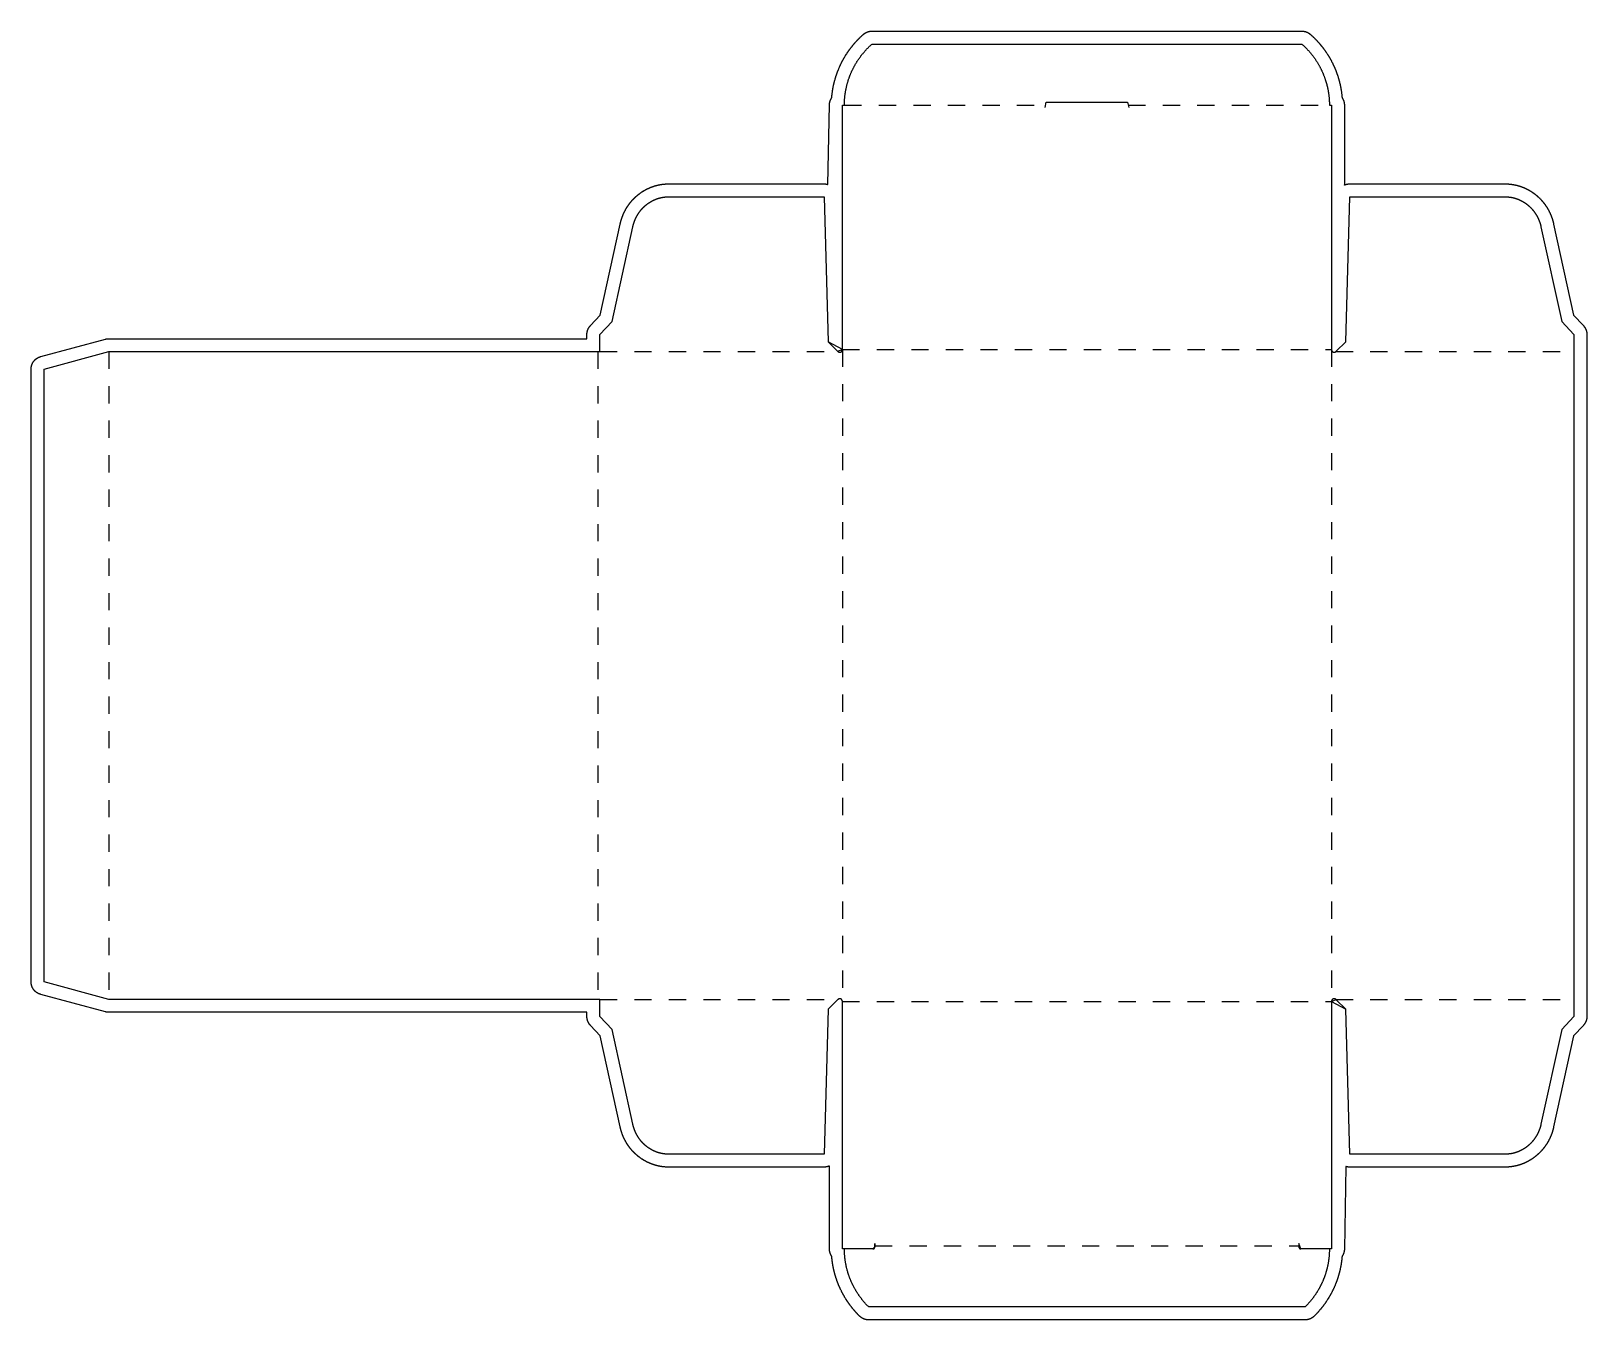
# Model space of a CAD drawing. Extents: x -9 to 1073, y -897 to 0.
import ezdxf

# ---------------------------------------------------------------- set-up
doc = ezdxf.new("R2010")
doc.units = 0
doc.linetypes.add('DASHED', pattern=[24, 12, -12])
for name, color, linetype in [('BLEED', 3, 'CONTINUOUS'), ('CREASE', 5, 'DASHED'), ('CUT', 1, 'CONTINUOUS')]:
    doc.layers.add(name, color=color, linetype=linetype)

msp = doc.modelspace()

# ---------------------------------------------------------------- linework, layer by layer
at = {"layer": 'BLEED'}
for p, q in [((575.7041, -0.0014), (575.8474, 0)), ((575.8474, 0), (874.7827, 0)), ((874.7827, 0), (874.8965, -0.0007)), ((561.7555, -10.8511), (561.8794, -10.6934)), ((561.8794, -10.6934), (561.9362, -10.6222)), ((561.9362, -10.6222), (562.1868, -10.3097)), ((562.1868, -10.3097), (562.2156, -10.2744)), ((562.2156, -10.2744), (562.3416, -10.1189)), ((562.3416, -10.1189), (562.4842, -9.9439)), ((562.4842, -9.9439), (562.4971, -9.9281)), ((562.4971, -9.9281), (562.6238, -9.7733)), ((562.6238, -9.7733), (562.6555, -9.7351)), ((562.6555, -9.7351), (562.7837, -9.5803)), ((562.7837, -9.5803), (562.7966, -9.5645)), ((562.7966, -9.5645), (562.9248, -9.4104)), ((562.9248, -9.4104), (562.9536, -9.3751)), ((562.9536, -9.3751), (563.0825, -9.2218)), ((563.0825, -9.2218), (563.0962, -9.2059)), ((563.0962, -9.2059), (563.225, -9.0533)), ((563.225, -9.0533), (563.2409, -9.0346)), ((563.2409, -9.0346), (563.3705, -8.8819)), ((563.3705, -8.8819), (563.4, -8.8466)), ((563.4, -8.8466), (563.5303, -8.6947)), ((563.5303, -8.6947), (563.5469, -8.6767)), ((563.5469, -8.6767), (563.6779, -8.5248)), ((563.6779, -8.5248), (563.7074, -8.4902)), ((563.7074, -8.4902), (563.8392, -8.339)), ((563.8392, -8.339), (563.8536, -8.3232)), ((563.8536, -8.3232), (563.9854, -8.1727)), ((563.9854, -8.1727), (564.0012, -8.154)), ((564.0012, -8.154), (564.1337, -8.0035)), ((564.1337, -8.0035), (564.1639, -7.9697)), ((564.1639, -7.9697), (564.2971, -7.8199)), ((564.2971, -7.8199), (564.3115, -7.8034)), ((564.3115, -7.8034), (564.4447, -7.6543)), ((564.4447, -7.6543), (564.4606, -7.6363)), ((564.4606, -7.6363), (564.5945, -7.4873)), ((564.5945, -7.4873), (564.6254, -7.4534)), ((564.6254, -7.4534), (564.7601, -7.3051)), ((564.7601, -7.3051), (564.7759, -7.2878)), ((564.7759, -7.2878), (564.9113, -7.1395)), ((564.9113, -7.1395), (564.9257, -7.123)), ((564.9257, -7.123), (565.061, -6.9754)), ((565.061, -6.9754), (565.1086, -6.925)), ((565.1086, -6.925), (565.2446, -6.7795)), ((565.2439, -6.7788), (565.38, -6.6326)), ((565.2446, -6.7795), (565.2439, -6.7788)), ((565.38, -6.6326), (565.4124, -6.5981)), ((565.4124, -6.5981), (565.5499, -6.4519)), ((565.5499, -6.4519), (565.565, -6.4361)), ((565.565, -6.4361), (565.7026, -6.2906)), ((565.7026, -6.2906), (565.7342, -6.2575)), ((565.7342, -6.2575), (565.8725, -6.1128)), ((565.8725, -6.1128), (565.889, -6.0955)), ((565.889, -6.0955), (566.028, -5.9508)), ((566.028, -5.9508), (566.0431, -5.935)), ((566.0431, -5.935), (566.1821, -5.791)), ((566.1821, -5.791), (566.2138, -5.7578)), ((566.2138, -5.7578), (566.3534, -5.6146)), ((566.3534, -5.6146), (566.37, -5.598)), ((566.37, -5.598), (566.5104, -5.4547)), ((566.5104, -5.4547), (566.5421, -5.4223)), ((566.5421, -5.4223), (566.6832, -5.2798)), ((566.6832, -5.2798), (566.6998, -5.2639)), ((566.6998, -5.2639), (566.8409, -5.1221)), ((566.8409, -5.1221), (566.8567, -5.1055)), ((566.8567, -5.1055), (566.9986, -4.9637)), ((566.9986, -4.9637), (567.0151, -4.9478)), ((567.0151, -4.9478), (567.157, -4.8067)), ((567.157, -4.8067), (567.2052, -4.7585)), ((567.2052, -4.7585), (567.3485, -4.6181)), ((567.3485, -4.6181), (567.365, -4.6015)), ((567.365, -4.6015), (567.6516, -4.3222)), ((567.6516, -4.3222), (567.7006, -4.2754)), ((567.7006, -4.2754), (567.99, -3.9974)), ((567.99, -3.9974), (568.0238, -3.965)), ((568.0238, -3.965), (568.1686, -3.8275)), ((568.1686, -3.8275), (568.201, -3.7966)), ((568.201, -3.7966), (568.3471, -3.659)), ((568.3471, -3.659), (568.3644, -3.6432)), ((568.3644, -3.6432), (568.5106, -3.5064)), ((568.5106, -3.5064), (568.5271, -3.4913)), ((568.5271, -3.4913), (568.674, -3.3545)), ((568.674, -3.3545), (568.6913, -3.3379)), ((568.6913, -3.3379), (568.8382, -3.2018)), ((568.8382, -3.2018), (568.8713, -3.1709)), ((568.8713, -3.1709), (569.0189, -3.0355)), ((569.0189, -3.0355), (569.0527, -3.0053)), ((569.0527, -3.0053), (569.3494, -2.736)), ((569.3494, -2.736), (569.4012, -2.6892)), ((569.4012, -2.6892), (569.5502, -2.556)), ((569.5502, -2.556), (569.6986, -2.4235)), ((569.6986, -2.4235), (569.7346, -2.3918)), ((569.7346, -2.3918), (569.8843, -2.2594)), ((569.8843, -2.2594), (569.97, -2.1845)), ((569.97, -2.1845), (570.0564, -2.1103)), ((570.0564, -2.1103), (570.1442, -2.0376)), ((570.1442, -2.0376), (570.2328, -1.9663)), ((570.2328, -1.9663), (570.3221, -1.8958)), ((570.3221, -1.8958), (570.4128, -1.8266)), ((570.4128, -1.8266), (570.5035, -1.7582)), ((570.5035, -1.7582), (570.5957, -1.6913)), ((570.5957, -1.6913), (570.6886, -1.625)), ((570.6886, -1.625), (570.7822, -1.561)), ((570.7822, -1.561), (570.8765, -1.4969)), ((570.8765, -1.4969), (570.9722, -1.435)), ((570.9722, -1.435), (571.068, -1.3738)), ((571.068, -1.3738), (571.1652, -1.314)), ((571.1652, -1.314), (571.2624, -1.2557)), ((571.2624, -1.2557), (571.361, -1.1981)), ((571.361, -1.1981), (571.4597, -1.1419)), ((571.4597, -1.1419), (571.5598, -1.0872)), ((571.5598, -1.0872), (571.6598, -1.0332)), ((571.6598, -1.0332), (571.7614, -0.9814)), ((571.7614, -0.9814), (571.8629, -0.9302)), ((571.8629, -0.9302), (571.9651, -0.8806)), ((571.9651, -0.8806), (572.0681, -0.8316)), ((572.0681, -0.8316), (572.1718, -0.7848)), ((572.1718, -0.7848), (572.2762, -0.7387)), ((572.2762, -0.7387), (572.3813, -0.6941)), ((572.3813, -0.6941), (572.4864, -0.6509)), ((572.4864, -0.6509), (572.5922, -0.6091)), ((572.5922, -0.6091), (572.6988, -0.5688)), ((572.6988, -0.5688), (572.8054, -0.5299)), ((572.8054, -0.5299), (572.9126, -0.4918)), ((572.9126, -0.4918), (573.0206, -0.4558)), ((573.0206, -0.4558), (573.1294, -0.4205)), ((573.1294, -0.4205), (573.2381, -0.3866)), ((573.2381, -0.3866), (573.3468, -0.3542)), ((573.3468, -0.3542), (573.4562, -0.3233)), ((573.4562, -0.3233), (573.5664, -0.2938)), ((573.5664, -0.2938), (573.6766, -0.2657)), ((573.6766, -0.2657), (573.7874, -0.239)), ((573.7874, -0.239), (573.8983, -0.2138)), ((573.8983, -0.2138), (574.0099, -0.1894)), ((574.0099, -0.1894), (574.1215, -0.167)), ((574.1215, -0.167), (574.2331, -0.1462)), ((574.2331, -0.1462), (574.3454, -0.126)), ((574.3454, -0.126), (574.4578, -0.108)), ((574.4578, -0.108), (574.5701, -0.0914)), ((574.5701, -0.0914), (574.6831, -0.0756)), ((574.6831, -0.0756), (574.7962, -0.0619)), ((574.7962, -0.0619), (574.9092, -0.049)), ((574.9092, -0.049), (575.0222, -0.0382)), ((575.0222, -0.0382), (575.136, -0.0281)), ((575.136, -0.0281), (575.249, -0.0202)), ((575.249, -0.0202), (575.3628, -0.013)), ((575.3628, -0.013), (575.4766, -0.0079)), ((575.4766, -0.0079), (575.5903, -0.0036)), ((575.5903, -0.0036), (575.7041, -0.0014)), ((874.8965, -0.0007), (875.0102, -0.0029)), ((875.0102, -0.0029), (875.124, -0.0065)), ((875.124, -0.0065), (875.2378, -0.0115)), ((875.2378, -0.0115), (875.3515, -0.018)), ((875.3515, -0.018), (875.4653, -0.0259)), ((875.4653, -0.0259), (875.5783, -0.0353)), ((875.5783, -0.0353), (875.6921, -0.0461)), ((875.6921, -0.0461), (875.8051, -0.0583)), ((875.8051, -0.0583), (875.9182, -0.072)), ((875.9182, -0.072), (876.0312, -0.0871)), ((876.0312, -0.0871), (876.1435, -0.1037)), ((876.1435, -0.1037), (876.2558, -0.1217)), ((876.2558, -0.1217), (876.3682, -0.1404)), ((876.3682, -0.1404), (876.4805, -0.1613)), ((876.4805, -0.1613), (876.5921, -0.1836)), ((876.5921, -0.1836), (876.703, -0.2074)), ((876.703, -0.2074), (876.8146, -0.2326)), ((876.8146, -0.2326), (876.9247, -0.2585)), ((876.9247, -0.2585), (877.0356, -0.2866)), ((877.0356, -0.2866), (877.145, -0.3154)), ((877.145, -0.3154), (877.2552, -0.3463)), ((877.2552, -0.3463), (877.3646, -0.378)), ((877.3646, -0.378), (877.4734, -0.4118)), ((877.4734, -0.4118), (877.5814, -0.4464)), ((877.5814, -0.4464), (877.6894, -0.4824)), ((877.6894, -0.4824), (877.7974, -0.5198)), ((877.7974, -0.5198), (877.9039, -0.5587)), ((877.9039, -0.5587), (878.0105, -0.599)), ((878.0105, -0.599), (878.1163, -0.6401)), ((878.1163, -0.6401), (878.2222, -0.6833)), ((878.2222, -0.6833), (878.3273, -0.7272)), ((878.3273, -0.7272), (878.4317, -0.7726)), ((878.4317, -0.7726), (878.5354, -0.8194)), ((878.5354, -0.8194), (878.6383, -0.8676)), ((878.6383, -0.8676), (878.7406, -0.9173)), ((878.7406, -0.9173), (878.8428, -0.9677)), ((878.8428, -0.9677), (878.9443, -1.0195)), ((878.9443, -1.0195), (879.0444, -1.0728)), ((879.0444, -1.0728), (879.1445, -1.1275)), ((879.1445, -1.1275), (879.2438, -1.1837)), ((879.2438, -1.1837), (879.3425, -1.2406)), ((879.3425, -1.2406), (879.4404, -1.2989)), ((879.4404, -1.2989), (879.5369, -1.3586)), ((879.5369, -1.3586), (879.6334, -1.4191)), ((879.6334, -1.4191), (879.7291, -1.481)), ((879.7291, -1.481), (879.8234, -1.5444)), ((879.8234, -1.5444), (879.9178, -1.6085)), ((879.9178, -1.6085), (880.0106, -1.674)), ((880.0106, -1.674), (880.1028, -1.741)), ((880.1028, -1.741), (880.1942, -1.8086)), ((880.1942, -1.8086), (880.285, -1.8778)), ((880.285, -1.8778), (880.3742, -1.9476)), ((880.3742, -1.9476), (880.4635, -2.0189)), ((880.4635, -2.0189), (880.5514, -2.0916)), ((880.5514, -2.0916), (880.6378, -2.165)), ((880.6378, -2.165), (880.7458, -2.2594)), ((880.7458, -2.2594), (880.8955, -2.3918)), ((880.8955, -2.3918), (880.9315, -2.4235)), ((880.9315, -2.4235), (881.0798, -2.556)), ((881.0798, -2.556), (881.2289, -2.6892)), ((881.2289, -2.6892), (881.2807, -2.736)), ((881.2807, -2.736), (881.5774, -3.0053)), ((881.5774, -3.0053), (881.6112, -3.0355)), ((881.6112, -3.0355), (881.7588, -3.1709)), ((881.7588, -3.1709), (881.7919, -3.2018)), ((881.7919, -3.2018), (881.9388, -3.3379)), ((881.9388, -3.3379), (881.9561, -3.3545)), ((881.9561, -3.3545), (882.103, -3.4913)), ((882.103, -3.4913), (882.1195, -3.5064)), ((882.1195, -3.5064), (882.2657, -3.6432)), ((882.2657, -3.6432), (882.2988, -3.6742)), ((882.2988, -3.6742), (882.5897, -3.9492)), ((882.5897, -3.9492), (882.6401, -3.9974)), ((882.6401, -3.9974), (882.7848, -4.1364)), ((882.7848, -4.1364), (882.8006, -4.1515)), ((882.8006, -4.1515), (882.9446, -4.2905)), ((882.9446, -4.2905), (882.9612, -4.307)), ((882.9612, -4.307), (883.1052, -4.4467)), ((883.1052, -4.4467), (883.1218, -4.4618)), ((883.1218, -4.4618), (883.265, -4.6015)), ((883.265, -4.6015), (883.2974, -4.6339)), ((883.2974, -4.6339), (883.44, -4.7743)), ((883.44, -4.7743), (883.4566, -4.7902)), ((883.4566, -4.7902), (883.5991, -4.9313)), ((883.5991, -4.9313), (883.7734, -5.1055)), ((883.7734, -5.1055), (883.7892, -5.1221)), ((883.7892, -5.1221), (883.9303, -5.2639)), ((883.9303, -5.2639), (883.9469, -5.2798)), ((883.9469, -5.2798), (884.088, -5.4223)), ((884.088, -5.4223), (884.1362, -5.4713)), ((884.1362, -5.4713), (884.2759, -5.6146)), ((884.2759, -5.6146), (884.3998, -5.7413)), ((884.3998, -5.7413), (884.448, -5.791)), ((884.448, -5.791), (884.587, -5.935)), ((884.587, -5.935), (884.6021, -5.9508)), ((884.6021, -5.9508), (884.741, -6.0955)), ((884.741, -6.0955), (884.7576, -6.1128)), ((884.7576, -6.1128), (884.8958, -6.2575)), ((884.8958, -6.2575), (884.9275, -6.2906)), ((884.9275, -6.2906), (885.065, -6.4361)), ((885.065, -6.4361), (885.096, -6.4692)), ((885.096, -6.4692), (885.3696, -6.7615)), ((885.3696, -6.7615), (885.4013, -6.7954)), ((885.4013, -6.7954), (885.5374, -6.9422)), ((885.5374, -6.9422), (885.5518, -6.9581)), ((885.5518, -6.9581), (885.6878, -7.1057)), ((885.6878, -7.1057), (885.7346, -7.1568)), ((885.7346, -7.1568), (886.0039, -7.4534)), ((886.0039, -7.4534), (886.019, -7.47)), ((886.019, -7.47), (886.1537, -7.619)), ((886.1537, -7.619), (886.1854, -7.6543)), ((886.1854, -7.6543), (886.3186, -7.8034)), ((886.3186, -7.8034), (886.333, -7.8199)), ((886.333, -7.8199), (886.4662, -7.9697)), ((886.4662, -7.9697), (886.4964, -8.0035)), ((886.4964, -8.0035), (886.6289, -8.154)), ((886.6289, -8.154), (886.6447, -8.1727)), ((886.6447, -8.1727), (886.7765, -8.3232)), ((886.7765, -8.3232), (886.7909, -8.339)), ((886.7909, -8.339), (886.9226, -8.4902)), ((886.9226, -8.4902), (886.9687, -8.5428)), ((886.9687, -8.5428), (887.2294, -8.8466)), ((887.2294, -8.8466), (887.243, -8.8632)), ((887.243, -8.8632), (887.3734, -9.0158)), ((887.3734, -9.0158), (887.405, -9.0533)), ((887.405, -9.0533), (887.5339, -9.2059)), ((887.5339, -9.2059), (887.5476, -9.2218)), ((887.5476, -9.2218), (887.6765, -9.3751)), ((887.6765, -9.3751), (887.7053, -9.4104)), ((887.7053, -9.4104), (887.8334, -9.5645)), ((887.8334, -9.5645), (887.8622, -9.599)), ((887.8622, -9.599), (888.1171, -9.9086)), ((888.1171, -9.9086), (888.1459, -9.9439)), ((888.1459, -9.9439), (888.2885, -10.1189)), ((888.2885, -10.1189), (888.4145, -10.2744)), ((888.4145, -10.2744), (888.4433, -10.3097)), ((888.4433, -10.3097), (888.5686, -10.4659)), ((888.5686, -10.4659), (888.5844, -10.4861)), ((888.5844, -10.4861), (888.709, -10.6423)), ((888.709, -10.6423), (888.7212, -10.6582)), ((888.7212, -10.6582), (888.8458, -10.8151)), ((888.8458, -10.8151), (888.8746, -10.8504)), ((554.6858, -21.9478), (554.8673, -21.5906)), ((554.8673, -21.5906), (554.8867, -21.5518)), ((554.8867, -21.5518), (554.9782, -21.3739)), ((554.9782, -21.3739), (555.0048, -21.3228)), ((555.0048, -21.3228), (555.1906, -20.9671)), ((555.1906, -20.9671), (555.2107, -20.929)), ((555.2107, -20.929), (555.3043, -20.7518)), ((555.3043, -20.7518), (555.3115, -20.7382)), ((555.3115, -20.7382), (555.4051, -20.5618)), ((555.4051, -20.5618), (555.4325, -20.5114)), ((555.4325, -20.5114), (555.5275, -20.335)), ((555.5275, -20.335), (555.5405, -20.3098)), ((555.5405, -20.3098), (555.6362, -20.1334)), ((555.6362, -20.1334), (555.6442, -20.1204)), ((555.6442, -20.1204), (555.7399, -19.9447)), ((555.7399, -19.9447), (555.7536, -19.9195)), ((555.7536, -19.9195), (555.8501, -19.7438)), ((555.8501, -19.7438), (555.871, -19.705)), ((555.871, -19.705), (555.9682, -19.53)), ((555.9682, -19.53), (555.9818, -19.5055)), ((555.9818, -19.5055), (556.0798, -19.3306)), ((556.0798, -19.3306), (556.1014, -19.2924)), ((556.1014, -19.2924), (556.2, -19.1182)), ((556.2, -19.1182), (556.2137, -19.0937)), ((556.2137, -19.0937), (556.313, -18.9194)), ((556.313, -18.9194), (556.3217, -18.9058)), ((556.3217, -18.9058), (556.421, -18.7322)), ((556.421, -18.7322), (556.4484, -18.6833)), ((556.4484, -18.6833), (556.5492, -18.5098)), ((556.5492, -18.5098), (556.5578, -18.4961)), ((556.5578, -18.4961), (556.6586, -18.3233)), ((556.6586, -18.3233), (556.6723, -18.2988)), ((556.6723, -18.2988), (556.7738, -18.126)), ((556.7738, -18.126), (556.7969, -18.0878)), ((556.7969, -18.0878), (556.8991, -17.9158)), ((556.8991, -17.9158), (556.9128, -17.892)), ((556.9128, -17.892), (557.1187, -17.5478)), ((557.1187, -17.5478), (557.1648, -17.4715)), ((557.1648, -17.4715), (557.2692, -17.3009)), ((557.2692, -17.3009), (557.365, -17.1439)), ((557.365, -17.1439), (557.3974, -17.0921)), ((557.3974, -17.0921), (557.5025, -16.9222)), ((557.5025, -16.9222), (557.5075, -16.9128)), ((557.5075, -16.9128), (557.6134, -16.7422)), ((557.6134, -16.7422), (557.6465, -16.6903)), ((557.6465, -16.6903), (557.753, -16.5211)), ((557.753, -16.5211), (557.7674, -16.4981)), ((557.7674, -16.4981), (557.982, -16.1597)), ((557.982, -16.1597), (558.0065, -16.1215)), ((558.0065, -16.1215), (558.1145, -15.953)), ((558.1145, -15.953), (558.1433, -15.9077)), ((558.1433, -15.9077), (558.2527, -15.7392)), ((558.2527, -15.7392), (558.2628, -15.7241)), ((558.2628, -15.7241), (558.4817, -15.3886)), ((558.4817, -15.3886), (558.5213, -15.3288)), ((558.5213, -15.3288), (558.6322, -15.1618)), ((558.6322, -15.1618), (558.6415, -15.1466)), ((558.6415, -15.1466), (558.7524, -14.9803)), ((558.7524, -14.9803), (558.7826, -14.9357)), ((558.7826, -14.9357), (558.895, -14.7694)), ((558.895, -14.7694), (558.905, -14.7542)), ((558.905, -14.7542), (559.0174, -14.5886)), ((559.0174, -14.5886), (559.0325, -14.567)), ((559.0325, -14.567), (559.1455, -14.4014)), ((559.1455, -14.4014), (559.1556, -14.3863)), ((559.1556, -14.3863), (559.2686, -14.2214)), ((559.2686, -14.2214), (559.2989, -14.1775)), ((559.2989, -14.1775), (559.4134, -14.0126)), ((559.4134, -14.0126), (559.4242, -13.9975)), ((559.4242, -13.9975), (559.5386, -13.8334)), ((559.5386, -13.8334), (559.5538, -13.8118)), ((559.5538, -13.8118), (559.669, -13.6476)), ((559.669, -13.6476), (559.6949, -13.6109)), ((559.6949, -13.6109), (559.8108, -13.4474)), ((559.8108, -13.4474), (559.8367, -13.4107)), ((559.8367, -13.4107), (560.07, -13.0853)), ((560.07, -13.0853), (560.0966, -13.0486)), ((560.0966, -13.0486), (560.214, -12.8866)), ((560.214, -12.8866), (560.2298, -12.865)), ((560.2298, -12.865), (560.3479, -12.703)), ((560.3479, -12.703), (560.3746, -12.667)), ((560.3746, -12.667), (560.4934, -12.5057)), ((560.4934, -12.5057), (560.5085, -12.4848)), ((560.5085, -12.4848), (560.628, -12.3235)), ((560.628, -12.3235), (560.6554, -12.2868)), ((560.6554, -12.2868), (560.7756, -12.1262)), ((560.7756, -12.1262), (560.7871, -12.1111)), ((560.7871, -12.1111), (560.9074, -11.9513)), ((560.9074, -11.9513), (560.9225, -11.9304)), ((560.9225, -11.9304), (561.0434, -11.7706)), ((561.0434, -11.7706), (561.0715, -11.7346)), ((561.0715, -11.7346), (561.1932, -11.5754)), ((561.1932, -11.5754), (561.2047, -11.5596)), ((561.2047, -11.5596), (561.3264, -11.4012)), ((561.3264, -11.4012), (561.3581, -11.3609)), ((561.3581, -11.3609), (561.6043, -11.0441)), ((561.6043, -11.0441), (561.6446, -10.9922)), ((561.6446, -10.9922), (561.7555, -10.8511)), ((888.8746, -10.8504), (888.9984, -11.0081)), ((888.9984, -11.0081), (889.0258, -11.0441)), ((889.0258, -11.0441), (889.1366, -11.1866)), ((889.1366, -11.1866), (889.2598, -11.3443)), ((889.2598, -11.3443), (889.3152, -11.4163)), ((889.3152, -11.4163), (889.5586, -11.7346)), ((889.5586, -11.7346), (889.5866, -11.7706)), ((889.5866, -11.7706), (889.7076, -11.9304)), ((889.7076, -11.9304), (889.7227, -11.9513)), ((889.7227, -11.9513), (889.843, -12.1111)), ((889.843, -12.1111), (889.8545, -12.1262)), ((889.8545, -12.1262), (889.9747, -12.2868)), ((889.9747, -12.2868), (890.0172, -12.3444)), ((890.0172, -12.3444), (890.2548, -12.667)), ((890.2548, -12.667), (890.2814, -12.703)), ((890.2814, -12.703), (890.5176, -13.027)), ((890.5176, -13.027), (890.5601, -13.0853)), ((890.5601, -13.0853), (890.7934, -13.4107)), ((890.7934, -13.4107), (890.8193, -13.4474)), ((890.8193, -13.4474), (890.9352, -13.6109)), ((890.9352, -13.6109), (890.9611, -13.6476)), ((890.9611, -13.6476), (891.0763, -13.8118)), ((891.0763, -13.8118), (891.0914, -13.8334)), ((891.0914, -13.8334), (891.2059, -13.9975)), ((891.2059, -13.9975), (891.2167, -14.0126)), ((891.2167, -14.0126), (891.3312, -14.1775)), ((891.3312, -14.1775), (891.3614, -14.2214)), ((891.3614, -14.2214), (891.4745, -14.3863)), ((891.4745, -14.3863), (891.4846, -14.4014)), ((891.4846, -14.4014), (891.5976, -14.567)), ((891.5976, -14.567), (891.6127, -14.5886)), ((891.6127, -14.5886), (891.725, -14.7542)), ((891.725, -14.7542), (891.7502, -14.7917)), ((891.7502, -14.7917), (891.9734, -15.1243)), ((891.9734, -15.1243), (891.9979, -15.1618)), ((891.9979, -15.1618), (892.1088, -15.3288)), ((892.1088, -15.3288), (892.1484, -15.3886)), ((892.1484, -15.3886), (892.3673, -15.7241)), ((892.3673, -15.7241), (892.3918, -15.7615)), ((892.3918, -15.7615), (892.6092, -16.0985)), ((892.6092, -16.0985), (892.6387, -16.1446)), ((892.6387, -16.1446), (892.746, -16.313)), ((892.746, -16.313), (892.7647, -16.3426)), ((892.7647, -16.3426), (892.872, -16.5125)), ((892.872, -16.5125), (892.877, -16.5211)), ((892.877, -16.5211), (892.9836, -16.6903)), ((892.9836, -16.6903), (893.0167, -16.7422)), ((893.0167, -16.7422), (893.1226, -16.9128)), ((893.1226, -16.9128), (893.1276, -16.9222)), ((893.1276, -16.9222), (893.2327, -17.0921)), ((893.2327, -17.0921), (893.2651, -17.1439)), ((893.2651, -17.1439), (893.3695, -17.3153)), ((893.3695, -17.3153), (893.3753, -17.3246)), ((893.3753, -17.3246), (893.479, -17.4953)), ((893.479, -17.4953), (893.4962, -17.5241)), ((893.4962, -17.5241), (893.5999, -17.6962)), ((893.5999, -17.6962), (893.6057, -17.7055)), ((893.6057, -17.7055), (893.7086, -17.8769)), ((893.7086, -17.8769), (893.7396, -17.9294)), ((893.7396, -17.9294), (893.8418, -18.1022)), ((893.8418, -18.1022), (893.8562, -18.126)), ((893.8562, -18.126), (893.9578, -18.2988)), ((893.9578, -18.2988), (893.9714, -18.3233)), ((893.9714, -18.3233), (894.0722, -18.4961)), ((894.0722, -18.4961), (894.0809, -18.5098)), ((894.0809, -18.5098), (894.1817, -18.6833)), ((894.1817, -18.6833), (894.209, -18.7322)), ((894.209, -18.7322), (894.3084, -18.9058)), ((894.3084, -18.9058), (894.317, -18.9194)), ((894.317, -18.9194), (894.4164, -19.0937)), ((894.4164, -19.0937), (894.4301, -19.1182)), ((894.4301, -19.1182), (894.5287, -19.2924)), ((894.5287, -19.2924), (894.5503, -19.3306)), ((894.5503, -19.3306), (894.6482, -19.5055)), ((894.6482, -19.5055), (894.6619, -19.53)), ((894.6619, -19.53), (894.7591, -19.705)), ((894.7591, -19.705), (894.78, -19.7438)), ((894.78, -19.7438), (894.8765, -19.9195)), ((894.8765, -19.9195), (894.8902, -19.9447)), ((894.8902, -19.9447), (894.9859, -20.1204)), ((894.9859, -20.1204), (894.9938, -20.1334)), ((894.9938, -20.1334), (895.0896, -20.3098)), ((895.0896, -20.3098), (895.1162, -20.3602)), ((895.1162, -20.3602), (895.3049, -20.713)), ((895.3049, -20.713), (895.3258, -20.7518)), ((895.3258, -20.7518), (895.4194, -20.929)), ((895.4194, -20.929), (895.4395, -20.9671)), ((895.4395, -20.9671), (895.5324, -21.145)), ((895.5324, -21.145), (895.5454, -21.1709)), ((895.5454, -21.1709), (895.7297, -21.5266)), ((895.7297, -21.5266), (895.7628, -21.5906)), ((895.7628, -21.5906), (895.9442, -21.9478)), ((550.4645, -32.508), (550.5228, -32.3165)), ((550.5228, -32.3165), (550.5322, -32.287)), ((550.5322, -32.287), (550.5912, -32.0954)), ((550.5912, -32.0954), (550.6027, -32.0566)), ((550.6027, -32.0566), (550.6625, -31.8658)), ((550.6625, -31.8658), (550.7194, -31.6836)), ((550.7194, -31.6836), (550.741, -31.6152)), ((550.741, -31.6152), (550.8022, -31.4244)), ((550.8022, -31.4244), (550.8115, -31.3949)), ((550.8115, -31.3949), (550.8734, -31.2041)), ((550.8734, -31.2041), (550.877, -31.1947)), ((550.877, -31.1947), (550.939, -31.0046)), ((550.939, -31.0046), (550.9577, -30.9463)), ((550.9577, -30.9463), (551.0844, -30.5662)), ((551.0844, -30.5662), (551.1046, -30.5086)), ((551.1046, -30.5086), (551.1694, -30.3185)), ((551.1694, -30.3185), (551.1722, -30.3084)), ((551.1722, -30.3084), (551.237, -30.119)), ((551.237, -30.119), (551.2471, -30.0902)), ((551.2471, -30.0902), (551.3126, -29.9009)), ((551.3126, -29.9009), (551.3263, -29.862)), ((551.3263, -29.862), (551.3926, -29.6734)), ((551.3926, -29.6734), (551.4026, -29.6446)), ((551.4026, -29.6446), (551.4696, -29.4559)), ((551.4696, -29.4559), (551.4797, -29.4271)), ((551.4797, -29.4271), (551.5474, -29.2385)), ((551.5474, -29.2385), (551.5582, -29.2097)), ((551.5582, -29.2097), (551.6266, -29.021)), ((551.6266, -29.021), (551.6402, -28.9822)), ((551.6402, -28.9822), (551.7094, -28.7942)), ((551.7094, -28.7942), (551.7202, -28.7654)), ((551.7202, -28.7654), (551.79, -28.5775)), ((551.79, -28.5775), (551.7936, -28.5674)), ((551.7936, -28.5674), (551.8634, -28.3802)), ((551.8634, -28.3802), (551.8814, -28.3342)), ((551.8814, -28.3342), (551.9527, -28.1462)), ((551.9527, -28.1462), (551.9606, -28.1246)), ((551.9606, -28.1246), (552.0319, -27.9382)), ((552.0319, -27.9382), (552.0492, -27.8928)), ((552.0492, -27.8928), (552.1219, -27.7056)), ((552.1219, -27.7056), (552.1262, -27.6948)), ((552.1262, -27.6948), (552.199, -27.5083)), ((552.199, -27.5083), (552.2098, -27.4802)), ((552.2098, -27.4802), (552.2832, -27.2938)), ((552.2832, -27.2938), (552.3098, -27.2268)), ((552.3098, -27.2268), (552.4596, -26.8553)), ((552.4596, -26.8553), (552.4711, -26.8272)), ((552.4711, -26.8272), (552.5467, -26.6414)), ((552.5467, -26.6414), (552.5626, -26.6026)), ((552.5626, -26.6026), (552.7152, -26.2325)), ((552.7152, -26.2325), (552.7382, -26.177)), ((552.7382, -26.177), (552.816, -25.992)), ((552.816, -25.992), (552.8326, -25.9531)), ((552.8326, -25.9531), (552.9895, -25.5845)), ((552.9895, -25.5845), (553.0183, -25.5182)), ((553.0183, -25.5182), (553.1782, -25.151)), ((553.1782, -25.151), (553.1954, -25.1122)), ((553.1954, -25.1122), (553.2761, -24.9293)), ((553.2761, -24.9293), (553.2826, -24.9142)), ((553.2826, -24.9142), (553.3639, -24.7306)), ((553.3639, -24.7306), (553.3812, -24.6917)), ((553.3812, -24.6917), (553.4633, -24.5088)), ((553.4633, -24.5088), (553.4806, -24.4692)), ((553.4806, -24.4692), (553.5634, -24.287)), ((553.5634, -24.287), (553.5756, -24.2604)), ((553.5756, -24.2604), (553.6591, -24.0782)), ((553.6591, -24.0782), (553.6714, -24.0516)), ((553.6714, -24.0516), (553.7556, -23.8694)), ((553.7556, -23.8694), (553.7614, -23.8572)), ((553.7614, -23.8572), (553.8456, -23.6758)), ((553.8456, -23.6758), (553.8766, -23.6102)), ((553.8766, -23.6102), (553.9622, -23.4295)), ((553.9622, -23.4295), (554.0422, -23.2603)), ((554.0422, -23.2603), (554.0609, -23.2214)), ((554.0609, -23.2214), (554.1473, -23.0407)), ((554.1473, -23.0407), (554.1782, -22.9759)), ((554.1782, -22.9759), (554.3539, -22.6159)), ((554.3539, -22.6159), (554.3669, -22.59)), ((554.3669, -22.59), (554.4554, -22.41)), ((554.4554, -22.41), (554.4619, -22.397)), ((554.4619, -22.397), (554.5505, -22.2178)), ((554.5505, -22.2178), (554.5764, -22.1659)), ((554.5764, -22.1659), (554.6664, -21.9866)), ((554.6664, -21.9866), (554.6858, -21.9478)), ((895.9442, -21.9478), (895.9637, -21.9866)), ((895.9637, -21.9866), (896.0537, -22.1659)), ((896.0537, -22.1659), (896.0796, -22.2178)), ((896.0796, -22.2178), (896.1682, -22.397)), ((896.1682, -22.397), (896.1746, -22.41)), ((896.1746, -22.41), (896.2632, -22.59)), ((896.2632, -22.59), (896.2762, -22.6159)), ((896.2762, -22.6159), (896.364, -22.7959)), ((896.364, -22.7959), (896.3762, -22.8218)), ((896.3762, -22.8218), (896.4634, -23.0018)), ((896.4634, -23.0018), (896.4698, -23.0148)), ((896.4698, -23.0148), (896.557, -23.1955)), ((896.557, -23.1955), (896.5822, -23.2481)), ((896.5822, -23.2481), (896.6678, -23.4288)), ((896.6678, -23.4288), (896.6736, -23.441)), ((896.6736, -23.441), (896.7593, -23.6225)), ((896.7593, -23.6225), (896.7845, -23.6758)), ((896.7845, -23.6758), (896.8687, -23.8572)), ((896.8687, -23.8572), (896.8745, -23.8694)), ((896.8745, -23.8694), (896.9587, -24.0516)), ((896.9587, -24.0516), (896.971, -24.0782)), ((896.971, -24.0782), (897.0545, -24.2604)), ((897.0545, -24.2604), (897.0667, -24.287)), ((897.0667, -24.287), (897.1495, -24.4692)), ((897.1495, -24.4692), (897.1668, -24.5088)), ((897.1668, -24.5088), (897.2489, -24.6917)), ((897.2489, -24.6917), (897.2611, -24.7183)), ((897.2611, -24.7183), (897.3425, -24.9012)), ((897.3425, -24.9012), (897.3598, -24.9401)), ((897.3598, -24.9401), (897.4404, -25.1237)), ((897.4404, -25.1237), (897.4519, -25.151)), ((897.4519, -25.151), (897.6118, -25.5182)), ((897.6118, -25.5182), (897.6406, -25.5845)), ((897.6406, -25.5845), (897.7975, -25.9531)), ((897.7975, -25.9531), (897.8141, -25.992)), ((897.8141, -25.992), (897.8918, -26.177)), ((897.8918, -26.177), (897.9149, -26.2325)), ((897.9149, -26.2325), (898.0675, -26.6026)), ((898.0675, -26.6026), (898.0834, -26.6414)), ((898.0834, -26.6414), (898.159, -26.8272)), ((898.159, -26.8272), (898.1705, -26.8553)), ((898.1705, -26.8553), (898.2454, -27.041)), ((898.2454, -27.041), (898.2562, -27.0684)), ((898.2562, -27.0684), (898.3303, -27.2542)), ((898.3303, -27.2542), (898.3346, -27.2657)), ((898.3346, -27.2657), (898.4088, -27.4522)), ((898.4088, -27.4522), (898.4311, -27.5083)), ((898.4311, -27.5083), (898.5038, -27.6948)), ((898.5038, -27.6948), (898.5082, -27.7056)), ((898.5082, -27.7056), (898.5809, -27.8928)), ((898.5809, -27.8928), (898.5982, -27.9382)), ((898.5982, -27.9382), (898.6694, -28.1246)), ((898.6694, -28.1246), (898.6774, -28.1462)), ((898.6774, -28.1462), (898.7486, -28.3342)), ((898.7486, -28.3342), (898.7666, -28.3802)), ((898.7666, -28.3802), (898.8365, -28.5674)), ((898.8365, -28.5674), (898.8401, -28.5775)), ((898.8401, -28.5775), (898.9099, -28.7654)), ((898.9099, -28.7654), (898.9207, -28.7942)), ((898.9207, -28.7942), (898.9898, -28.9822)), ((898.9898, -28.9822), (899.0035, -29.021)), ((899.0035, -29.021), (899.0719, -29.2097)), ((899.0719, -29.2097), (899.0827, -29.2385)), ((899.0827, -29.2385), (899.1504, -29.4271)), ((899.1504, -29.4271), (899.1605, -29.4559)), ((899.1605, -29.4559), (899.2274, -29.6446)), ((899.2274, -29.6446), (899.2375, -29.6734)), ((899.2375, -29.6734), (899.3038, -29.862)), ((899.3038, -29.862), (899.3174, -29.9009)), ((899.3174, -29.9009), (899.383, -30.0902)), ((899.383, -30.0902), (899.393, -30.119)), ((899.393, -30.119), (899.4578, -30.3084)), ((899.4578, -30.3084), (899.4607, -30.3185)), ((899.4607, -30.3185), (899.5255, -30.5086)), ((899.5255, -30.5086), (899.5457, -30.5662)), ((899.5457, -30.5662), (899.609, -30.7562)), ((899.609, -30.7562), (899.6184, -30.7858)), ((899.6184, -30.7858), (899.7437, -31.1659)), ((899.7437, -31.1659), (899.7566, -31.2041)), ((899.7566, -31.2041), (899.8186, -31.3949)), ((899.8186, -31.3949), (899.8373, -31.4539)), ((899.8373, -31.4539), (899.9582, -31.8355)), ((899.9582, -31.8355), (899.9705, -31.8744)), ((899.9705, -31.8744), (900.0302, -32.0659)), ((900.0302, -32.0659), (900.0389, -32.0954)), ((900.0389, -32.0954), (900.0979, -32.287)), ((900.0979, -32.287), (900.1073, -32.3165)), ((900.1073, -32.3165), (900.1656, -32.508)), ((548.1576, -43.3937), (548.1828, -43.195)), ((548.1828, -43.195), (548.1871, -43.1633)), ((548.1871, -43.1633), (548.213, -42.9646)), ((548.213, -42.9646), (548.2174, -42.9329)), ((548.2174, -42.9329), (548.2706, -42.5354)), ((548.2706, -42.5354), (548.28, -42.4678)), ((548.28, -42.4678), (548.3081, -42.2698)), ((548.3081, -42.2698), (548.3117, -42.2424)), ((548.3117, -42.2424), (548.3405, -42.0437)), ((548.3405, -42.0437), (548.3412, -42.0394)), ((548.3412, -42.0394), (548.37, -41.8414)), ((548.37, -41.8414), (548.3794, -41.778)), ((548.3794, -41.778), (548.4096, -41.58)), ((548.4096, -41.58), (548.4146, -41.5483)), ((548.4146, -41.5483), (548.4766, -41.1523)), ((548.4766, -41.1523), (548.4874, -41.0839)), ((548.4874, -41.0839), (548.5198, -40.8866)), ((548.5198, -40.8866), (548.5514, -40.6937)), ((548.5514, -40.6937), (548.563, -40.626)), ((548.563, -40.626), (548.6306, -40.2314)), ((548.6306, -40.2314), (548.6414, -40.1688)), ((548.6414, -40.1688), (548.712, -39.7742)), ((548.712, -39.7742), (548.7178, -39.7426)), ((548.7178, -39.7426), (548.7538, -39.5453)), ((548.7538, -39.5453), (548.7667, -39.4769)), ((548.7667, -39.4769), (548.8042, -39.2803)), ((548.8042, -39.2803), (548.8402, -39.0888)), ((548.8402, -39.0888), (548.8474, -39.0521)), ((548.8474, -39.0521), (548.8855, -38.8555)), ((548.8855, -38.8555), (548.8927, -38.8181)), ((548.8927, -38.8181), (548.9316, -38.6222)), ((548.9316, -38.6222), (549.0238, -38.173)), ((549.0238, -38.173), (549.0317, -38.1355)), ((549.0317, -38.1355), (549.0727, -37.9397)), ((549.0727, -37.9397), (549.0792, -37.9087)), ((549.0792, -37.9087), (549.121, -37.7129)), ((549.121, -37.7129), (549.1274, -37.6819)), ((549.1274, -37.6819), (549.1699, -37.4861)), ((549.1699, -37.4861), (549.1764, -37.4551)), ((549.1764, -37.4551), (549.2196, -37.2593)), ((549.2196, -37.2593), (549.2282, -37.2218)), ((549.2282, -37.2218), (549.2722, -37.0267)), ((549.2722, -37.0267), (549.2779, -37.003)), ((549.2779, -37.003), (549.3226, -36.8071)), ((549.3226, -36.8071), (549.3312, -36.7697)), ((549.3312, -36.7697), (549.3766, -36.5746)), ((549.3766, -36.5746), (549.3852, -36.5364)), ((549.3852, -36.5364), (549.4313, -36.342)), ((549.4313, -36.342), (549.4759, -36.1541)), ((549.4759, -36.1541), (549.4925, -36.0857)), ((549.4925, -36.0857), (549.54, -35.8913)), ((549.54, -35.8913), (549.5472, -35.8603)), ((549.5472, -35.8603), (549.6437, -35.4715)), ((549.6437, -35.4715), (549.6588, -35.411)), ((549.6588, -35.411), (549.7085, -35.2166)), ((549.7085, -35.2166), (549.7186, -35.1785)), ((549.7186, -35.1785), (549.8194, -34.7911)), ((549.8194, -34.7911), (549.8273, -34.7609)), ((549.8273, -34.7609), (549.8784, -34.5672)), ((549.8784, -34.5672), (549.8942, -34.5067)), ((549.8942, -34.5067), (549.9994, -34.1194)), ((549.9994, -34.1194), (550.0181, -34.051)), ((550.0181, -34.051), (550.1261, -33.665)), ((550.1261, -33.665), (550.1376, -33.6269)), ((550.1376, -33.6269), (550.1923, -33.4346)), ((550.1923, -33.4346), (550.1981, -33.413)), ((550.1981, -33.413), (550.2535, -33.2201)), ((550.2535, -33.2201), (550.265, -33.1819)), ((550.265, -33.1819), (550.3212, -32.9897)), ((550.3212, -32.9897), (550.332, -32.9508)), ((550.332, -32.9508), (550.3889, -32.7593)), ((550.3889, -32.7593), (550.3954, -32.7384)), ((550.3954, -32.7384), (550.453, -32.5462)), ((550.453, -32.5462), (550.4645, -32.508)), ((900.1656, -32.508), (900.1771, -32.5462)), ((900.1771, -32.5462), (900.2347, -32.7384)), ((900.2347, -32.7384), (900.2412, -32.7593)), ((900.2412, -32.7593), (900.2981, -32.9508)), ((900.2981, -32.9508), (900.3089, -32.9897)), ((900.3089, -32.9897), (900.365, -33.1819)), ((900.365, -33.1819), (900.3766, -33.2201)), ((900.3766, -33.2201), (900.432, -33.413)), ((900.432, -33.413), (900.4378, -33.4346)), ((900.4378, -33.4346), (900.4925, -33.6269)), ((900.4925, -33.6269), (900.504, -33.665)), ((900.504, -33.665), (900.612, -34.051)), ((900.612, -34.051), (900.6307, -34.1194)), ((900.6307, -34.1194), (900.6833, -34.313)), ((900.6833, -34.313), (900.6912, -34.3433)), ((900.6912, -34.3433), (900.7409, -34.529)), ((900.7409, -34.529), (900.7927, -34.722)), ((900.7927, -34.722), (900.8129, -34.7983)), ((900.8129, -34.7983), (900.8611, -34.9848)), ((900.8611, -34.9848), (900.9115, -35.1785)), ((900.9115, -35.1785), (900.9288, -35.2469)), ((900.9288, -35.2469), (901.0267, -35.6357)), ((901.0267, -35.6357), (901.0346, -35.6659)), ((901.0346, -35.6659), (901.0829, -35.8603)), ((901.0829, -35.8603), (901.098, -35.9215)), ((901.098, -35.9215), (901.1448, -36.1159)), ((901.1448, -36.1159), (901.1462, -36.1238)), ((901.1462, -36.1238), (901.193, -36.319)), ((901.193, -36.319), (901.1988, -36.342)), ((901.1988, -36.342), (901.2449, -36.5364)), ((901.2449, -36.5364), (901.2535, -36.5746)), ((901.2535, -36.5746), (901.2989, -36.7697)), ((901.2989, -36.7697), (901.3075, -36.8071)), ((901.3075, -36.8071), (901.3522, -37.003)), ((901.3522, -37.003), (901.3579, -37.0267)), ((901.3579, -37.0267), (901.4018, -37.2218)), ((901.4018, -37.2218), (901.4105, -37.2593)), ((901.4105, -37.2593), (901.4537, -37.4551)), ((901.4537, -37.4551), (901.4602, -37.4861)), ((901.4602, -37.4861), (901.5026, -37.6819)), ((901.5026, -37.6819), (901.5091, -37.7129)), ((901.5091, -37.7129), (901.5509, -37.9087)), ((901.5509, -37.9087), (901.5574, -37.9397)), ((901.5574, -37.9397), (901.5984, -38.1355)), ((901.5984, -38.1355), (901.6063, -38.173)), ((901.6063, -38.173), (901.6466, -38.3695)), ((901.6466, -38.3695), (901.6517, -38.3947)), ((901.6517, -38.3947), (901.6913, -38.5906)), ((901.6913, -38.5906), (901.6927, -38.5963)), ((901.6927, -38.5963), (901.7323, -38.7929)), ((901.7323, -38.7929), (901.7446, -38.8555)), ((901.7446, -38.8555), (901.7827, -39.0521)), ((901.7827, -39.0521), (901.7899, -39.0888)), ((901.7899, -39.0888), (901.8274, -39.2861)), ((901.8274, -39.2861), (901.8317, -39.312)), ((901.8317, -39.312), (901.8684, -39.5086)), ((901.8684, -39.5086), (901.8698, -39.5143)), ((901.8698, -39.5143), (901.9066, -39.7116)), ((901.9066, -39.7116), (901.9181, -39.7742)), ((901.9181, -39.7742), (901.9534, -39.9715)), ((901.9534, -39.9715), (901.9526, -39.9715)), ((901.9526, -39.9715), (901.9872, -40.1623)), ((901.9872, -40.1623), (902.0002, -40.2358)), ((902.0002, -40.2358), (902.0333, -40.4287)), ((902.0333, -40.4287), (902.0671, -40.626)), ((902.0671, -40.626), (902.0779, -40.6886)), ((902.0779, -40.6886), (902.1103, -40.8859)), ((902.1103, -40.8859), (902.111, -40.891)), ((902.111, -40.891), (902.1434, -41.089)), ((902.1434, -41.089), (902.1535, -41.1523)), ((902.1535, -41.1523), (902.2154, -41.5483)), ((902.2154, -41.5483), (902.2248, -41.6117)), ((902.2248, -41.6117), (902.2838, -42.0077)), ((902.2838, -42.0077), (902.2896, -42.0437)), ((902.2896, -42.0437), (902.3184, -42.2424)), ((902.3184, -42.2424), (902.3263, -42.3014)), ((902.3263, -42.3014), (902.3537, -42.4994)), ((902.3537, -42.4994), (902.3544, -42.5038)), ((902.3544, -42.5038), (902.3818, -42.7025)), ((902.3818, -42.7025), (902.3861, -42.7342)), ((902.3861, -42.7342), (902.4127, -42.9329)), ((902.4127, -42.9329), (902.417, -42.9646)), ((902.417, -42.9646), (902.443, -43.1633)), ((902.443, -43.1633), (902.4473, -43.195)), ((902.4473, -43.195), (902.4725, -43.3937)), ((545.1502, -106.7047), (546.2374, -51.3432)), ((546.2374, -51.3432), (546.241, -51.2287)), ((546.241, -51.2287), (546.2453, -51.115)), ((546.2453, -51.115), (546.251, -51.0019)), ((546.251, -51.0019), (546.2582, -50.8882)), ((546.2582, -50.8882), (546.2669, -50.7744)), ((546.2669, -50.7744), (546.277, -50.6614)), ((546.277, -50.6614), (546.2885, -50.5476)), ((546.2885, -50.5476), (546.3014, -50.4346)), ((546.3014, -50.4346), (546.3158, -50.3215)), ((546.3158, -50.3215), (546.3317, -50.2092)), ((546.3317, -50.2092), (546.349, -50.0969)), ((546.349, -50.0969), (546.3677, -49.9846)), ((546.3677, -49.9846), (546.3878, -49.8722)), ((546.3878, -49.8722), (546.4094, -49.7606)), ((546.4094, -49.7606), (546.4325, -49.649)), ((546.4325, -49.649), (546.457, -49.5374)), ((546.457, -49.5374), (546.4829, -49.4266)), ((546.4829, -49.4266), (546.5095, -49.3164)), ((546.5095, -49.3164), (546.5383, -49.2062)), ((546.5383, -49.2062), (546.5686, -49.0961)), ((546.5686, -49.0961), (546.5995, -48.9866)), ((546.5995, -48.9866), (546.6326, -48.8779)), ((546.6326, -48.8779), (546.6665, -48.7692)), ((546.6665, -48.7692), (546.7018, -48.6612)), ((546.7018, -48.6612), (546.7385, -48.5532)), ((546.7385, -48.5532), (546.7766, -48.4459)), ((546.7766, -48.4459), (546.8162, -48.3394)), ((546.8162, -48.3394), (546.8573, -48.2328)), ((546.8573, -48.2328), (546.8998, -48.1277)), ((546.8998, -48.1277), (546.943, -48.0218)), ((546.943, -48.0218), (546.9883, -47.9174)), ((546.9883, -47.9174), (547.0344, -47.8138)), ((547.0344, -47.8138), (547.0819, -47.7101)), ((547.0819, -47.7101), (547.1309, -47.6071)), ((547.1309, -47.6071), (547.1806, -47.5049)), ((547.1806, -47.5049), (547.2324, -47.4034)), ((547.2324, -47.4034), (547.285, -47.3026)), ((547.285, -47.3026), (547.339, -47.2025)), ((547.339, -47.2025), (547.3944, -47.1031)), ((547.3944, -47.1031), (547.4506, -47.0038)), ((547.4506, -47.0038), (547.5082, -46.9058)), ((547.5082, -46.9058), (547.5672, -46.8086)), ((547.5672, -46.8086), (547.6277, -46.7122)), ((547.6277, -46.7122), (547.6889, -46.6157)), ((547.6889, -46.6157), (547.7515, -46.5206)), ((547.7515, -46.5206), (547.8156, -46.427)), ((547.8156, -46.427), (547.8559, -46.3687)), ((547.8559, -46.3687), (547.8689, -46.2046)), ((547.8689, -46.2046), (547.8718, -46.1729)), ((547.8718, -46.1729), (547.8883, -45.9734)), ((547.8883, -45.9734), (547.8905, -45.9439)), ((547.8905, -45.9439), (547.9078, -45.7438)), ((547.9078, -45.7438), (547.9114, -45.7085)), ((547.9114, -45.7085), (547.9294, -45.509)), ((547.9294, -45.509), (547.9322, -45.4774)), ((547.9322, -45.4774), (547.951, -45.2779)), ((547.951, -45.2779), (547.9538, -45.2455)), ((547.9538, -45.2455), (547.9733, -45.0461)), ((547.9733, -45.0461), (547.9762, -45.0144)), ((547.9762, -45.0144), (547.9963, -44.815)), ((547.9963, -44.815), (547.9999, -44.7797)), ((547.9999, -44.7797), (548.0208, -44.581)), ((548.0208, -44.581), (548.0244, -44.5522)), ((548.0244, -44.5522), (548.046, -44.3527)), ((548.046, -44.3527), (548.0496, -44.321)), ((548.0496, -44.321), (548.0719, -44.1216)), ((548.0719, -44.1216), (548.0755, -44.0856)), ((548.0755, -44.0856), (548.0986, -43.8869)), ((548.0986, -43.8869), (548.1022, -43.8552)), ((548.1022, -43.8552), (548.1497, -43.4578)), ((548.1497, -43.4578), (548.1576, -43.3937)), ((902.4725, -43.3937), (902.4804, -43.4578)), ((902.4804, -43.4578), (902.5279, -43.8552)), ((902.5279, -43.8552), (902.5315, -43.8869)), ((902.5315, -43.8869), (902.5546, -44.0856)), ((902.5546, -44.0856), (902.5582, -44.1216)), ((902.5582, -44.1216), (902.5805, -44.321)), ((902.5805, -44.321), (902.5841, -44.3527)), ((902.5841, -44.3527), (902.6057, -44.5522)), ((902.6057, -44.5522), (902.6093, -44.581)), ((902.6093, -44.581), (902.6302, -44.7797)), ((902.6302, -44.7797), (902.6338, -44.815)), ((902.6338, -44.815), (902.6539, -45.0144)), ((902.6539, -45.0144), (902.6568, -45.0461)), ((902.6568, -45.0461), (902.6762, -45.2455)), ((902.6762, -45.2455), (902.6791, -45.2779)), ((902.6791, -45.2779), (902.6978, -45.4774)), ((902.6978, -45.4774), (902.7007, -45.509)), ((902.7007, -45.509), (902.7187, -45.7085)), ((902.7187, -45.7085), (902.7216, -45.7409)), ((902.7216, -45.7409), (902.7389, -45.9403)), ((902.7389, -45.9403), (902.7418, -45.9749)), ((902.7418, -45.9749), (902.7583, -46.175)), ((902.7583, -46.175), (902.7612, -46.2046)), ((902.7612, -46.2046), (902.7742, -46.3702)), ((902.7742, -46.3702), (902.8375, -46.4616)), ((902.8375, -46.4616), (902.9009, -46.5559)), ((902.9009, -46.5559), (902.9635, -46.6517)), ((902.9635, -46.6517), (903.024, -46.7474)), ((903.024, -46.7474), (903.0838, -46.8446)), ((903.0838, -46.8446), (903.1421, -46.9418)), ((903.1421, -46.9418), (903.1997, -47.0405)), ((903.1997, -47.0405), (903.2558, -47.1398)), ((903.2558, -47.1398), (903.3106, -47.2392)), ((903.3106, -47.2392), (903.3638, -47.34)), ((903.3638, -47.34), (903.4164, -47.4408)), ((903.4164, -47.4408), (903.4675, -47.543)), ((903.4675, -47.543), (903.5172, -47.6453)), ((903.5172, -47.6453), (903.5654, -47.7482)), ((903.5654, -47.7482), (903.6122, -47.8519)), ((903.6122, -47.8519), (903.6583, -47.9563)), ((903.6583, -47.9563), (903.7022, -48.0614)), ((903.7022, -48.0614), (903.7454, -48.1666)), ((903.7454, -48.1666), (903.7872, -48.2724)), ((903.7872, -48.2724), (903.8275, -48.379)), ((903.8275, -48.379), (903.8664, -48.4855)), ((903.8664, -48.4855), (903.9046, -48.5928)), ((903.9046, -48.5928), (903.9406, -48.7008)), ((903.9406, -48.7008), (903.9758, -48.8095)), ((903.9758, -48.8095), (904.009, -48.9182)), ((904.009, -48.9182), (904.0414, -49.0277)), ((904.0414, -49.0277), (904.0723, -49.1371)), ((904.0723, -49.1371), (904.1018, -49.2466)), ((904.1018, -49.2466), (904.1299, -49.3574)), ((904.1299, -49.3574), (904.1566, -49.4676)), ((904.1566, -49.4676), (904.1818, -49.5792)), ((904.1818, -49.5792), (904.2055, -49.6901)), ((904.2055, -49.6901), (904.2278, -49.8017)), ((904.2278, -49.8017), (904.2487, -49.914)), ((904.2487, -49.914), (904.2689, -50.0256)), ((904.2689, -50.0256), (904.2869, -50.1379)), ((904.2869, -50.1379), (904.3034, -50.251)), ((904.3034, -50.251), (904.3186, -50.364)), ((904.3186, -50.364), (904.333, -50.4763)), ((904.333, -50.4763), (904.3452, -50.5901)), ((904.3452, -50.5901), (904.356, -50.7031)), ((904.356, -50.7031), (904.3661, -50.8169)), ((904.3661, -50.8169), (904.374, -50.9299)), ((904.374, -50.9299), (904.3812, -51.0437)), ((904.3812, -51.0437), (904.3862, -51.1574)), ((904.3862, -51.1574), (904.3898, -51.2712)), ((904.3898, -51.2712), (904.3927, -51.385)), ((904.3927, -51.385), (904.3934, -51.5196)), ((904.3934, -51.5196), (904.3934, -107.1209)), ((423.2282, -108.216), (423.4313, -108.1447)), ((423.4313, -108.1447), (423.5126, -108.1166)), ((423.5126, -108.1166), (423.5803, -108.0936)), ((423.5803, -108.0936), (423.6077, -108.0842)), ((423.6077, -108.0842), (423.6761, -108.0612)), ((423.6761, -108.0612), (423.7164, -108.0475)), ((423.7164, -108.0475), (423.7438, -108.0382)), ((423.7438, -108.0382), (423.8122, -108.0151)), ((423.8122, -108.0151), (423.8928, -107.9885)), ((423.8928, -107.9885), (423.9389, -107.9734)), ((423.9389, -107.9734), (424.0022, -107.9525)), ((424.0022, -107.9525), (424.0289, -107.9438)), ((424.0289, -107.9438), (424.1657, -107.8992)), ((424.1657, -107.8992), (424.2478, -107.8726)), ((424.2478, -107.8726), (424.453, -107.8078)), ((424.453, -107.8078), (424.5602, -107.7746)), ((424.5602, -107.7746), (424.6294, -107.7538)), ((424.6294, -107.7538), (424.741, -107.7199)), ((424.741, -107.7199), (424.849, -107.6875)), ((424.849, -107.6875), (424.8785, -107.6789)), ((424.8785, -107.6789), (424.9865, -107.6465)), ((424.9865, -107.6465), (425.0556, -107.6263)), ((425.0556, -107.6263), (425.1154, -107.609)), ((425.1154, -107.609), (425.1686, -107.5939)), ((425.1686, -107.5939), (425.1931, -107.5867)), ((425.1931, -107.5867), (425.2766, -107.563)), ((425.2766, -107.563), (425.4149, -107.5241)), ((425.4149, -107.5241), (425.4984, -107.501)), ((425.4984, -107.501), (425.7749, -107.4262)), ((425.7749, -107.4262), (425.8814, -107.3981)), ((425.8814, -107.3981), (425.8915, -107.3952)), ((425.8915, -107.3952), (425.9138, -107.3894)), ((425.9138, -107.3894), (426.024, -107.3599)), ((426.024, -107.3599), (426.0838, -107.3448)), ((426.0838, -107.3448), (426.1529, -107.3275)), ((426.1529, -107.3275), (426.1594, -107.3261)), ((426.1594, -107.3261), (426.2227, -107.3095)), ((426.2227, -107.3095), (426.2918, -107.2922)), ((426.2918, -107.2922), (426.3134, -107.2872)), ((426.3134, -107.2872), (426.3617, -107.275)), ((426.3617, -107.275), (426.4308, -107.2577)), ((426.4308, -107.2577), (426.5374, -107.2318)), ((426.5374, -107.2318), (426.7469, -107.1821)), ((426.7469, -107.1821), (426.7958, -107.1706)), ((426.7958, -107.1706), (426.9017, -107.1461)), ((426.9017, -107.1461), (427.1112, -107.0986)), ((427.1112, -107.0986), (427.2163, -107.0748)), ((427.2163, -107.0748), (427.2869, -107.0597)), ((427.2869, -107.0597), (427.4777, -107.0186)), ((427.4777, -107.0186), (427.5821, -106.9963)), ((427.5821, -106.9963), (427.6526, -106.9819)), ((427.6526, -106.9826), (427.775, -106.9574)), ((427.6526, -106.9819), (427.6526, -106.9826)), ((427.775, -106.9574), (427.8794, -106.9366)), ((427.8794, -106.9366), (427.9327, -106.9265)), ((427.9327, -106.9258), (428.0026, -106.9121)), ((427.9327, -106.9265), (427.9327, -106.9258)), ((428.0026, -106.9121), (428.0198, -106.9092)), ((428.0198, -106.9092), (428.2315, -106.8682)), ((428.2315, -106.8682), (428.3014, -106.8552)), ((428.3014, -106.8552), (428.3179, -106.8523)), ((428.3179, -106.8523), (428.3885, -106.8394)), ((428.3885, -106.8394), (428.4763, -106.8235)), ((428.4763, -106.8235), (428.5181, -106.8163)), ((428.5181, -106.8163), (428.5296, -106.8142)), ((428.5296, -106.8142), (428.6174, -106.7983)), ((428.6174, -106.7983), (428.7586, -106.7738)), ((428.7586, -106.7738), (428.832, -106.7616)), ((428.832, -106.7616), (428.9018, -106.7501)), ((428.9018, -106.7501), (428.9162, -106.7472)), ((428.9162, -106.7472), (428.9868, -106.7357)), ((428.9868, -106.7357), (429.0012, -106.7335)), ((429.0012, -106.7335), (429.0581, -106.7242)), ((429.0581, -106.7242), (429.1286, -106.7126)), ((429.1286, -106.7126), (429.2172, -106.699)), ((429.2172, -106.699), (429.4994, -106.6558)), ((429.4994, -106.6558), (429.601, -106.6406)), ((429.601, -106.6406), (429.6722, -106.6306)), ((429.6722, -106.6306), (429.7298, -106.6226)), ((429.7298, -106.6226), (429.8134, -106.6111)), ((429.8134, -106.6111), (429.8846, -106.601)), ((429.8846, -106.601), (429.961, -106.591)), ((429.961, -106.591), (430.0315, -106.5816)), ((430.0315, -106.5816), (430.1323, -106.5686)), ((430.1323, -106.5686), (430.1676, -106.5643)), ((430.1676, -106.5643), (430.1734, -106.5636)), ((430.1734, -106.5636), (430.2742, -106.5506)), ((430.2742, -106.5506), (430.3454, -106.542)), ((430.3454, -106.542), (430.4052, -106.5348)), ((430.4052, -106.5348), (430.5053, -106.5226)), ((430.5053, -106.5226), (430.5766, -106.5146)), ((430.5766, -106.5146), (430.6378, -106.5074)), ((430.6378, -106.5074), (430.7083, -106.4995)), ((430.7083, -106.4995), (430.8077, -106.4887)), ((430.8077, -106.4887), (430.8235, -106.4873)), ((430.8235, -106.4873), (430.861, -106.483)), ((430.861, -106.483), (430.9409, -106.475)), ((430.9409, -106.475), (431.0114, -106.4678)), ((431.0114, -106.4678), (431.0208, -106.4664)), ((431.0208, -106.4664), (431.0921, -106.4592)), ((431.0921, -106.4592), (431.1814, -106.4506)), ((431.1814, -106.4506), (431.3952, -106.4311)), ((431.3952, -106.4311), (431.4578, -106.4254)), ((431.4578, -106.4254), (431.5558, -106.4174)), ((431.5558, -106.4174), (431.8409, -106.3944)), ((431.8409, -106.3944), (431.9309, -106.3872)), ((431.9309, -106.3872), (432.0734, -106.3771)), ((432.0734, -106.3771), (432.1642, -106.3714)), ((432.1642, -106.3714), (432.1706, -106.3706)), ((432.1706, -106.3706), (432.3067, -106.362)), ((432.3067, -106.362), (432.378, -106.3577)), ((432.378, -106.3577), (432.468, -106.3526)), ((432.468, -106.3526), (432.4982, -106.3512)), ((432.4982, -106.3512), (432.5206, -106.3498)), ((432.5206, -106.3498), (432.6106, -106.3447)), ((432.6106, -106.3447), (432.7531, -106.3375)), ((432.7531, -106.3375), (432.8474, -106.3332)), ((432.8474, -106.3332), (432.9158, -106.3303)), ((432.9158, -106.3303), (433.1297, -106.3217)), ((433.1297, -106.3217), (433.2125, -106.3188)), ((433.2125, -106.3188), (433.2722, -106.3166)), ((433.2722, -106.3166), (433.386, -106.313)), ((433.386, -106.313), (433.4544, -106.3116)), ((433.4544, -106.3116), (433.4753, -106.3109)), ((433.4753, -106.3109), (433.5091, -106.3102)), ((433.5091, -106.3102), (433.5977, -106.308)), ((433.5977, -106.308), (433.8115, -106.3037)), ((433.8115, -106.3037), (433.9022, -106.3022)), ((433.9022, -106.3022), (433.9735, -106.3015)), ((433.9735, -106.3015), (433.9742, -106.3015)), ((433.9742, -106.3015), (434.1168, -106.3001)), ((434.1168, -106.3001), (434.2075, -106.2994)), ((434.2075, -106.2994), (542.4804, -106.2994)), ((542.4804, -106.2994), (542.5942, -106.3001)), ((542.5942, -106.3001), (542.7079, -106.3022)), ((542.7079, -106.3022), (542.8217, -106.3058)), ((542.8217, -106.3058), (542.9354, -106.3109)), ((542.9354, -106.3109), (543.0492, -106.3174)), ((543.0492, -106.3174), (543.163, -106.3253)), ((543.163, -106.3253), (543.276, -106.3346)), ((543.276, -106.3346), (543.3898, -106.3454)), ((543.3898, -106.3454), (543.5028, -106.3577)), ((543.5028, -106.3577), (543.6158, -106.3714)), ((543.6158, -106.3714), (543.7289, -106.3865)), ((543.7289, -106.3865), (543.8412, -106.403)), ((543.8412, -106.403), (543.9535, -106.421)), ((543.9535, -106.421), (544.0658, -106.4398)), ((544.0658, -106.4398), (544.1782, -106.4606)), ((544.1782, -106.4606), (544.2898, -106.483)), ((544.2898, -106.483), (544.4006, -106.5067)), ((544.4006, -106.5067), (544.5122, -106.5319)), ((544.5122, -106.5319), (544.6224, -106.5578)), ((544.6224, -106.5578), (544.7333, -106.5859)), ((544.7333, -106.5859), (544.8427, -106.6147)), ((544.8427, -106.6147), (544.9529, -106.6457)), ((544.9529, -106.6457), (545.0623, -106.6774)), ((545.0623, -106.6774), (545.1502, -106.7047)), ((904.3934, -107.1209), (904.4014, -107.1173)), ((904.4014, -107.1173), (904.505, -107.0705)), ((904.505, -107.0705), (904.6094, -107.0251)), ((904.6094, -107.0251), (904.7146, -106.9805)), ((904.7146, -106.9805), (904.8197, -106.938)), ((904.8197, -106.938), (904.9255, -106.8962)), ((904.9255, -106.8962), (905.0321, -106.8566)), ((905.0321, -106.8566), (905.1394, -106.8178)), ((905.1394, -106.8178), (905.2466, -106.7803)), ((905.2466, -106.7803), (905.3546, -106.7443)), ((905.3546, -106.7443), (905.4634, -106.7098)), ((905.4634, -106.7098), (905.5721, -106.6766)), ((905.5721, -106.6766), (905.6815, -106.6442)), ((905.6815, -106.6442), (905.791, -106.614)), ((905.791, -106.614), (905.9011, -106.5845)), ((905.9011, -106.5845), (906.012, -106.5571)), ((906.012, -106.5571), (906.1222, -106.5305)), ((906.1222, -106.5305), (906.2338, -106.506)), ((906.2338, -106.506), (906.3446, -106.4822)), ((906.3446, -106.4822), (906.4562, -106.4599)), ((906.4562, -106.4599), (906.5686, -106.439)), ((906.5686, -106.439), (906.6809, -106.4203)), ((906.6809, -106.4203), (906.7932, -106.4023)), ((906.7932, -106.4023), (906.9055, -106.3858)), ((906.9055, -106.3858), (907.0186, -106.3706)), ((907.0186, -106.3706), (907.1316, -106.357)), ((907.1316, -106.357), (907.2446, -106.3447)), ((907.2446, -106.3447), (907.3584, -106.3339)), ((907.3584, -106.3339), (907.4714, -106.3253)), ((907.4714, -106.3253), (907.5852, -106.3174)), ((907.5852, -106.3174), (907.699, -106.3109)), ((907.699, -106.3109), (907.8127, -106.3058)), ((907.8127, -106.3058), (907.9265, -106.3022)), ((907.9265, -106.3022), (908.0402, -106.3001)), ((908.0402, -106.3001), (908.1497, -106.2994)), ((908.1497, -106.2994), (1016.4226, -106.2994)), ((1016.4226, -106.2994), (1016.5133, -106.3001)), ((1016.5133, -106.3001), (1016.6558, -106.3015)), ((1016.6558, -106.3015), (1016.6566, -106.3015)), ((1016.6566, -106.3015), (1016.7278, -106.3022)), ((1016.7278, -106.3022), (1016.8186, -106.3037)), ((1016.8186, -106.3037), (1017.0324, -106.308)), ((1017.0324, -106.308), (1017.1022, -106.3094)), ((1017.1022, -106.3094), (1017.1742, -106.3109)), ((1017.1742, -106.3109), (1017.288, -106.3145)), ((1017.288, -106.3145), (1017.3578, -106.3166)), ((1017.3578, -106.3166), (1017.4176, -106.3188)), ((1017.4176, -106.3188), (1017.5004, -106.3217)), ((1017.5004, -106.3217), (1017.7142, -106.3303)), ((1017.7142, -106.3303), (1017.7826, -106.3332)), ((1017.7826, -106.3332), (1017.877, -106.3375)), ((1017.877, -106.3375), (1018.0195, -106.3447)), ((1018.0195, -106.3447), (1018.1095, -106.3498)), ((1018.1095, -106.3498), (1018.1318, -106.3512)), ((1018.1318, -106.3512), (1018.1621, -106.3526)), ((1018.1621, -106.3526), (1018.2521, -106.3577)), ((1018.2521, -106.3577), (1018.3234, -106.362)), ((1018.3234, -106.362), (1018.4594, -106.3706)), ((1018.4594, -106.3706), (1018.4659, -106.3714)), ((1018.4659, -106.3714), (1018.5566, -106.3771)), ((1018.5566, -106.3771), (1018.6992, -106.3872)), ((1018.6992, -106.3872), (1018.7892, -106.3944)), ((1018.7892, -106.3944), (1019.0743, -106.4174)), ((1019.0743, -106.4174), (1019.1722, -106.4254)), ((1019.1722, -106.4254), (1019.2349, -106.4311)), ((1019.2349, -106.4311), (1019.4487, -106.4506)), ((1019.4487, -106.4506), (1019.538, -106.4592)), ((1019.538, -106.4592), (1019.6093, -106.4664)), ((1019.6093, -106.4664), (1019.6186, -106.4678)), ((1019.6186, -106.4678), (1019.6892, -106.475)), ((1019.6892, -106.475), (1019.7691, -106.483)), ((1019.7691, -106.483), (1019.8066, -106.4873)), ((1019.8066, -106.4873), (1019.8224, -106.4887)), ((1019.8224, -106.4887), (1019.9218, -106.4995)), ((1019.9218, -106.4995), (1019.9923, -106.5074)), ((1019.9923, -106.5074), (1020.0535, -106.5146)), ((1020.0535, -106.5146), (1020.1248, -106.5226)), ((1020.1248, -106.5226), (1020.2249, -106.5348)), ((1020.2249, -106.5348), (1020.2846, -106.542)), ((1020.2846, -106.542), (1020.3559, -106.5506)), ((1020.3559, -106.5506), (1020.4567, -106.5636)), ((1020.4567, -106.5636), (1020.4625, -106.5643)), ((1020.4625, -106.5643), (1020.4978, -106.5686)), ((1020.4978, -106.5686), (1020.5986, -106.5816)), ((1020.5986, -106.5816), (1020.6691, -106.591)), ((1020.6691, -106.591), (1020.7454, -106.601)), ((1020.7454, -106.601), (1020.8167, -106.6111)), ((1020.8167, -106.6111), (1020.9002, -106.6226)), ((1020.9002, -106.6226), (1020.9578, -106.6306)), ((1020.9578, -106.6306), (1021.0291, -106.6406)), ((1021.0291, -106.6406), (1021.1306, -106.6558)), ((1021.1306, -106.6558), (1021.4129, -106.699)), ((1021.4129, -106.699), (1021.5014, -106.7126)), ((1021.5014, -106.7126), (1021.7837, -106.7587)), ((1021.7837, -106.7587), (1021.8715, -106.7738)), ((1021.8715, -106.7738), (1022.0126, -106.7983)), ((1022.0126, -106.7983), (1022.1005, -106.8142)), ((1022.1005, -106.8142), (1022.112, -106.8163)), ((1022.112, -106.8163), (1022.1538, -106.8235)), ((1022.1538, -106.8235), (1022.2416, -106.8394)), ((1022.2416, -106.8394), (1022.3122, -106.8523)), ((1022.3122, -106.8523), (1022.3287, -106.8552)), ((1022.3287, -106.8552), (1022.3986, -106.8682)), ((1022.3986, -106.8682), (1022.6102, -106.9092)), ((1022.6102, -106.9092), (1022.6275, -106.9121)), ((1022.6275, -106.9121), (1022.6974, -106.9258)), ((1022.6974, -106.9258), (1022.6974, -106.9265)), ((1022.6974, -106.9265), (1022.7506, -106.9366)), ((1022.7506, -106.9366), (1022.855, -106.9574)), ((1022.855, -106.9574), (1022.9774, -106.9826)), ((1022.9774, -106.9826), (1022.9774, -106.9819)), ((1022.9774, -106.9819), (1023.048, -106.9963)), ((1023.048, -106.9963), (1023.1524, -107.0186)), ((1023.1524, -107.0186), (1023.4318, -107.0791)), ((1023.4318, -107.0791), (1023.5182, -107.0986)), ((1023.5182, -107.0986), (1023.7277, -107.1461)), ((1023.7277, -107.1461), (1023.8134, -107.1655)), ((1023.8134, -107.1655), (1024.0927, -107.2318)), ((1024.0927, -107.2318), (1024.1993, -107.2577)), ((1024.1993, -107.2577), (1024.2684, -107.275)), ((1024.2684, -107.275), (1024.3166, -107.2872)), ((1024.3166, -107.2872), (1024.3382, -107.2922)), ((1024.3382, -107.2922), (1024.4074, -107.3095)), ((1024.4074, -107.3095), (1024.4707, -107.3261)), ((1024.4707, -107.3261), (1024.4772, -107.3275)), ((1024.4772, -107.3275), (1024.5463, -107.3448)), ((1024.5463, -107.3448), (1024.6565, -107.3736)), ((1024.6565, -107.3736), (1024.7162, -107.3894)), ((1024.7162, -107.3894), (1024.7386, -107.3952)), ((1024.7386, -107.3952), (1024.7486, -107.3981)), ((1024.7486, -107.3981), (1024.8552, -107.4262)), ((1024.8552, -107.4262), (1025.1317, -107.501)), ((1025.1317, -107.501), (1025.2152, -107.5241)), ((1025.2152, -107.5241), (1025.3534, -107.563)), ((1025.3534, -107.563), (1025.4614, -107.5939)), ((1025.4614, -107.5939), (1025.4758, -107.5982)), ((1025.4758, -107.5982), (1025.491, -107.6026)), ((1025.491, -107.6026), (1025.5745, -107.6263)), ((1025.5745, -107.6263), (1025.6436, -107.6465)), ((1025.6436, -107.6465), (1025.7516, -107.6789)), ((1025.7516, -107.6789), (1025.7811, -107.6875)), ((1025.7811, -107.6875), (1025.8891, -107.7199)), ((1025.8891, -107.7199), (1026.0259, -107.7617)), ((1026.0259, -107.7617), (1026.0821, -107.779)), ((1026.0821, -107.779), (1026.1325, -107.7948)), ((1026.1325, -107.7948), (1026.1634, -107.8042)), ((1026.1634, -107.8042), (1026.2455, -107.8294)), ((1026.2455, -107.8294), (1026.3823, -107.8726)), ((1026.3823, -107.8726), (1026.4644, -107.8992)), ((1026.4644, -107.8992), (1026.6012, -107.9438)), ((1026.6012, -107.9438), (1026.6278, -107.9525)), ((1026.6278, -107.9525), (1026.6912, -107.9734)), ((1026.6912, -107.9734), (1026.7373, -107.9885)), ((1026.7373, -107.9885), (1026.8179, -108.0151)), ((1026.8179, -108.0151), (1026.8863, -108.0382)), ((1026.8863, -108.0382), (1026.9137, -108.0475)), ((1026.9137, -108.0475), (1027.0217, -108.0842)), ((1027.0217, -108.0842), (1027.0901, -108.1073)), ((1027.0901, -108.1073), (1027.1988, -108.1447)), ((1027.1988, -108.1447), (1027.4018, -108.216)), ((407.9959, -119.0318), (408.0737, -118.9361)), ((408.0737, -118.9361), (408.1673, -118.8223)), ((408.1673, -118.8223), (408.2105, -118.7705)), ((408.2105, -118.7705), (408.222, -118.7568)), ((408.222, -118.7568), (408.2616, -118.7086)), ((408.2616, -118.7086), (408.3415, -118.6135)), ((408.3415, -118.6135), (408.5316, -118.3889)), ((408.5316, -118.3889), (408.5748, -118.3378)), ((408.5748, -118.3378), (408.623, -118.2816)), ((408.623, -118.2816), (408.6274, -118.2766)), ((408.6274, -118.2766), (408.708, -118.1822)), ((408.708, -118.1822), (408.8045, -118.0714)), ((408.8045, -118.0714), (408.8484, -118.0217)), ((408.8484, -118.0217), (408.8534, -118.0159)), ((408.8534, -118.0159), (408.9017, -117.9605)), ((408.9017, -117.9605), (408.9838, -117.8669)), ((408.9838, -117.8669), (409.0327, -117.8122)), ((409.0327, -117.8122), (409.0435, -117.8006)), ((409.0435, -117.8006), (409.0817, -117.7567)), ((409.0817, -117.7567), (409.1306, -117.702)), ((409.1306, -117.702), (409.1746, -117.6538)), ((409.1746, -117.6538), (409.2242, -117.599)), ((409.2242, -117.599), (409.2696, -117.5494)), ((409.2696, -117.5494), (409.2732, -117.545)), ((409.2732, -117.545), (409.3229, -117.4903)), ((409.3229, -117.4903), (409.3632, -117.4464)), ((409.3632, -117.4464), (409.5122, -117.2844)), ((409.5122, -117.2844), (409.5562, -117.2369)), ((409.5562, -117.2369), (409.6066, -117.1829)), ((409.6066, -117.1829), (409.6476, -117.139)), ((409.6476, -117.139), (409.698, -117.0857)), ((409.698, -117.0857), (409.7074, -117.0756)), ((409.7074, -117.0756), (409.7484, -117.0317)), ((409.7484, -117.0317), (409.8492, -116.9251)), ((409.8492, -116.9251), (409.9356, -116.8351)), ((409.9356, -116.8351), (409.9867, -116.7826)), ((409.9867, -116.7826), (409.9954, -116.7732)), ((409.9954, -116.7732), (410.0443, -116.7221)), ((410.0443, -116.7221), (410.1322, -116.6314)), ((410.1322, -116.6314), (410.184, -116.5788)), ((410.184, -116.5788), (410.2423, -116.519)), ((410.2423, -116.519), (410.3302, -116.4298)), ((410.3302, -116.4298), (410.5375, -116.2224)), ((410.5375, -116.2224), (410.6268, -116.1346)), ((410.6268, -116.1346), (410.634, -116.1274)), ((410.634, -116.1274), (410.6866, -116.0755)), ((410.6866, -116.0755), (410.6873, -116.0755)), ((410.6873, -116.0755), (410.7391, -116.0244)), ((410.7391, -116.0244), (410.7838, -115.9805)), ((410.7838, -115.9805), (410.8363, -115.9294)), ((410.8363, -115.9294), (410.8802, -115.8869)), ((410.8802, -115.8869), (410.9335, -115.8358)), ((410.9335, -115.8358), (410.935, -115.8343)), ((410.935, -115.8343), (410.9875, -115.7839)), ((410.9875, -115.7839), (411.0322, -115.7414)), ((411.0322, -115.7414), (411.0854, -115.691)), ((411.0854, -115.691), (411.0934, -115.6831)), ((411.0934, -115.6831), (411.138, -115.6406)), ((411.138, -115.6406), (411.1913, -115.5902)), ((411.1913, -115.5902), (411.2352, -115.5492)), ((411.2352, -115.5492), (411.2892, -115.4988)), ((411.2892, -115.4988), (411.2921, -115.4959)), ((411.2921, -115.4959), (411.3986, -115.3966)), ((411.3986, -115.3966), (411.4433, -115.3555)), ((411.4433, -115.3555), (411.5513, -115.2562)), ((411.5513, -115.2562), (411.5995, -115.2122)), ((411.5995, -115.2122), (411.619, -115.195)), ((411.619, -115.195), (411.6593, -115.1575)), ((411.6593, -115.1575), (411.7514, -115.0733)), ((411.7514, -115.0733), (411.8062, -115.0243)), ((411.8062, -115.0243), (411.8162, -115.0157)), ((411.8162, -115.0157), (411.9242, -114.9185)), ((411.9242, -114.9185), (411.9696, -114.8782)), ((411.9696, -114.8782), (412.0193, -114.8342)), ((412.0193, -114.8342), (412.074, -114.786)), ((412.074, -114.786), (412.1179, -114.7478)), ((412.1179, -114.7478), (412.1734, -114.6996)), ((412.1734, -114.6996), (412.1798, -114.6938)), ((412.1798, -114.6938), (412.2346, -114.6463)), ((412.2346, -114.6463), (412.2835, -114.6038)), ((412.2835, -114.6038), (412.3339, -114.5599)), ((412.3339, -114.5599), (412.5002, -114.4174)), ((412.5002, -114.4174), (412.5521, -114.3734)), ((412.5521, -114.3734), (412.6075, -114.3266)), ((412.6075, -114.3266), (412.6558, -114.2863)), ((412.6558, -114.2863), (412.6637, -114.2791)), ((412.6637, -114.2791), (412.7191, -114.2323)), ((412.7191, -114.2323), (412.763, -114.1956)), ((412.763, -114.1956), (412.8192, -114.1488)), ((412.8192, -114.1488), (412.8718, -114.1056)), ((412.8718, -114.1056), (412.9186, -114.0667)), ((412.9186, -114.0667), (412.9754, -114.0199)), ((412.9754, -114.0199), (412.9848, -114.0127)), ((412.9848, -114.0127), (413.041, -113.9666)), ((413.041, -113.9666), (413.0842, -113.9306)), ((413.0842, -113.9306), (413.141, -113.8846)), ((413.141, -113.8846), (413.154, -113.8745)), ((413.154, -113.8745), (413.2512, -113.7953)), ((413.2512, -113.7953), (413.365, -113.7046)), ((413.365, -113.7046), (413.4082, -113.6707)), ((413.4082, -113.6707), (413.4226, -113.6592)), ((413.4226, -113.6592), (413.4794, -113.6138)), ((413.4794, -113.6138), (413.5226, -113.58)), ((413.5226, -113.58), (413.5802, -113.5346)), ((413.5802, -113.5346), (413.5925, -113.5253)), ((413.5925, -113.5253), (413.6494, -113.4806)), ((413.6494, -113.4806), (413.6926, -113.4468)), ((413.6926, -113.4468), (413.8078, -113.3575)), ((413.8078, -113.3575), (413.8502, -113.3244)), ((413.8502, -113.3244), (413.9086, -113.2798)), ((413.9086, -113.2798), (413.9222, -113.2697)), ((413.9222, -113.2697), (413.9798, -113.2258)), ((413.9798, -113.2258), (414.0223, -113.1934)), ((414.0223, -113.1934), (414.0806, -113.1494)), ((414.0806, -113.1494), (414.0958, -113.1379)), ((414.0958, -113.1379), (414.1382, -113.1055)), ((414.1382, -113.1055), (414.1966, -113.0616)), ((414.1966, -113.0616), (414.2542, -113.0191)), ((414.2542, -113.0191), (414.3125, -112.9759)), ((414.3125, -112.9759), (414.355, -112.9442)), ((414.355, -112.9442), (414.414, -112.901)), ((414.414, -112.901), (414.4882, -112.8463)), ((414.4882, -112.8463), (414.5882, -112.7722)), ((414.5882, -112.7722), (414.6473, -112.7297)), ((414.6473, -112.7297), (414.6487, -112.729)), ((414.6487, -112.729), (414.7063, -112.6865)), ((414.7063, -112.6865), (414.7654, -112.644)), ((414.7654, -112.644), (414.8244, -112.6022)), ((414.8244, -112.6022), (414.8834, -112.5598)), ((414.8834, -112.5598), (414.985, -112.4885)), ((414.985, -112.4885), (415.1045, -112.405)), ((415.1045, -112.405), (415.1218, -112.3927)), ((415.1218, -112.3927), (415.224, -112.3214)), ((415.224, -112.3214), (415.3435, -112.2394)), ((415.3435, -112.2394), (415.3853, -112.2106)), ((415.3853, -112.2106), (415.4652, -112.1558)), ((415.4652, -112.1558), (415.5048, -112.1292)), ((415.5048, -112.1292), (415.5235, -112.1162)), ((415.5235, -112.1162), (415.6258, -112.0464)), ((415.6258, -112.0464), (415.8072, -111.9254)), ((415.8072, -111.9254), (415.8698, -111.8844)), ((415.8698, -111.8844), (415.9282, -111.8455)), ((415.9282, -111.8455), (416.0311, -111.7778)), ((416.0311, -111.7778), (416.0923, -111.7382)), ((416.0923, -111.7382), (416.1154, -111.7238)), ((416.1154, -111.7238), (416.1528, -111.6994)), ((416.1528, -111.6994), (416.214, -111.6598)), ((416.214, -111.6598), (416.2774, -111.6194)), ((416.2774, -111.6194), (416.5222, -111.4639)), ((416.5222, -111.4639), (416.6266, -111.3991)), ((416.6266, -111.3991), (416.6482, -111.3854)), ((416.6482, -111.3854), (416.7094, -111.3473)), ((416.7094, -111.3473), (416.7497, -111.3228)), ((416.7497, -111.3228), (416.8116, -111.2846)), ((416.8116, -111.2846), (416.8764, -111.2443)), ((416.8764, -111.2443), (417.1241, -111.0946)), ((417.1241, -111.0946), (417.1637, -111.0708)), ((417.1637, -111.0708), (417.2263, -111.0334)), ((417.2263, -111.0334), (417.253, -111.0175)), ((417.253, -111.0175), (417.3149, -110.9808)), ((417.3149, -110.9808), (417.3545, -110.9578)), ((417.3545, -110.9578), (417.4798, -110.8843)), ((417.4798, -110.8843), (417.546, -110.8454)), ((417.546, -110.8454), (417.7966, -110.7014)), ((417.7966, -110.7014), (417.8779, -110.6554)), ((417.8779, -110.6554), (417.9226, -110.6302)), ((417.9226, -110.6302), (418.0219, -110.574)), ((418.0219, -110.574), (418.0975, -110.5322)), ((418.0975, -110.5322), (418.1609, -110.4977)), ((418.1609, -110.4977), (418.2192, -110.4653)), ((418.2192, -110.4653), (418.2876, -110.4271)), ((418.2876, -110.4271), (418.4143, -110.358)), ((418.4143, -110.358), (418.5216, -110.3011)), ((418.5216, -110.3011), (418.5482, -110.2867)), ((418.5482, -110.2867), (418.5792, -110.2702)), ((418.5792, -110.2702), (418.6433, -110.2356)), ((418.6433, -110.2356), (418.7462, -110.1809)), ((418.7462, -110.1809), (418.8096, -110.1478)), ((418.8096, -110.1485), (418.8406, -110.1319)), ((418.8096, -110.1478), (418.8096, -110.1485)), ((418.8406, -110.1319), (418.9111, -110.0952)), ((418.9111, -110.0952), (419.0393, -110.029)), ((419.0393, -110.029), (419.0753, -110.0102)), ((419.0753, -110.0102), (419.1401, -109.9771)), ((419.1401, -109.9771), (419.1682, -109.9627)), ((419.1682, -109.9627), (419.2394, -109.926)), ((419.2394, -109.926), (419.3035, -109.8936)), ((419.3035, -109.8936), (419.5411, -109.7748)), ((419.5411, -109.7748), (419.8003, -109.6481)), ((419.8003, -109.6481), (419.873, -109.6128)), ((419.873, -109.6128), (419.9378, -109.5818)), ((419.9378, -109.5818), (419.9731, -109.5653)), ((419.9731, -109.5653), (420.0034, -109.5509)), ((420.0034, -109.5509), (420.0682, -109.5199)), ((420.0682, -109.5199), (420.1034, -109.5034)), ((420.1034, -109.5034), (420.169, -109.4724)), ((420.169, -109.4724), (420.2078, -109.4544)), ((420.2078, -109.4544), (420.2726, -109.4242)), ((420.2726, -109.4242), (420.3072, -109.4083)), ((420.3072, -109.4083), (420.4382, -109.3478)), ((420.4382, -109.3478), (420.5124, -109.3133)), ((420.5124, -109.3133), (420.5779, -109.2838)), ((420.5779, -109.2838), (420.6038, -109.2722)), ((420.6038, -109.2722), (420.6442, -109.2535)), ((420.6442, -109.2535), (420.7097, -109.224)), ((420.7097, -109.224), (420.7853, -109.1909)), ((420.7853, -109.1909), (420.809, -109.1801)), ((420.809, -109.1801), (420.8753, -109.1506)), ((420.8753, -109.1506), (420.917, -109.1326)), ((420.917, -109.1326), (420.9826, -109.1038)), ((420.9826, -109.1038), (421.0819, -109.0606)), ((421.0819, -109.0606), (421.1575, -109.0274)), ((421.1575, -109.0274), (421.2238, -108.9994)), ((421.2238, -108.9994), (421.29, -108.9706)), ((421.29, -108.9706), (421.4225, -108.9144)), ((421.4225, -108.9144), (421.4995, -108.8827)), ((421.4995, -108.8827), (421.5658, -108.8554)), ((421.5658, -108.8554), (421.5974, -108.8424)), ((421.5974, -108.8424), (421.6644, -108.815)), ((421.6644, -108.815), (421.699, -108.8006)), ((421.699, -108.8006), (421.7306, -108.7877)), ((421.7306, -108.7877), (421.7976, -108.7603)), ((421.7976, -108.7603), (421.8322, -108.7459)), ((421.8322, -108.7459), (421.9409, -108.7013)), ((421.9409, -108.7013), (422.0748, -108.648)), ((422.0748, -108.648), (422.1418, -108.6221)), ((422.1418, -108.6221), (422.2087, -108.5954)), ((422.2087, -108.5954), (422.2872, -108.5652)), ((422.2872, -108.5652), (422.3542, -108.5393)), ((422.3542, -108.5393), (422.4326, -108.509)), ((422.4326, -108.509), (422.4996, -108.4838)), ((422.4996, -108.4838), (422.5183, -108.4766)), ((422.5183, -108.4766), (422.5673, -108.4579)), ((422.5673, -108.4579), (422.6342, -108.4327)), ((422.6342, -108.4327), (422.6638, -108.4219)), ((422.6638, -108.4219), (422.7019, -108.4075)), ((422.7019, -108.4075), (422.7689, -108.3823)), ((422.7689, -108.3823), (422.8776, -108.342)), ((422.8776, -108.342), (423.1483, -108.2441)), ((423.1483, -108.2441), (423.2282, -108.216)), ((1027.4018, -108.216), (1027.4818, -108.2441)), ((1027.4818, -108.2441), (1027.6848, -108.3175)), ((1027.6848, -108.3175), (1027.7136, -108.3283)), ((1027.7136, -108.3283), (1027.7806, -108.3528)), ((1027.7806, -108.3528), (1027.831, -108.3715)), ((1027.831, -108.3715), (1027.9663, -108.4219)), ((1027.9663, -108.4219), (1027.9958, -108.4327)), ((1027.9958, -108.4327), (1028.0628, -108.4579)), ((1028.0628, -108.4579), (1028.1413, -108.4882)), ((1028.1413, -108.4882), (1028.1521, -108.4925)), ((1028.1521, -108.4925), (1028.1679, -108.4982)), ((1028.1679, -108.4982), (1028.2759, -108.5393)), ((1028.2759, -108.5393), (1028.3429, -108.5652)), ((1028.3429, -108.5652), (1028.4214, -108.5954)), ((1028.4214, -108.5954), (1028.4883, -108.6221)), ((1028.4883, -108.6221), (1028.5553, -108.648)), ((1028.5553, -108.648), (1028.6222, -108.6746)), ((1028.6222, -108.6746), (1028.6532, -108.6876)), ((1028.6532, -108.6876), (1028.7194, -108.7142)), ((1028.7194, -108.7142), (1028.7655, -108.733)), ((1028.7655, -108.733), (1028.8994, -108.7877)), ((1028.8994, -108.7877), (1028.9311, -108.8006)), ((1028.9311, -108.8006), (1029.0319, -108.8424)), ((1029.0319, -108.8424), (1029.0989, -108.8698)), ((1029.0989, -108.8698), (1029.2076, -108.9144)), ((1029.2076, -108.9144), (1029.3401, -108.9706)), ((1029.3401, -108.9706), (1029.4063, -108.9994)), ((1029.4063, -108.9994), (1029.4726, -109.0274)), ((1029.4726, -109.0274), (1029.5482, -109.0606)), ((1029.5482, -109.0606), (1029.6475, -109.1038)), ((1029.6475, -109.1038), (1029.713, -109.1326)), ((1029.713, -109.1326), (1029.7548, -109.1506)), ((1029.7548, -109.1506), (1029.821, -109.1801)), ((1029.821, -109.1801), (1029.8448, -109.1909)), ((1029.8448, -109.1909), (1029.9204, -109.224)), ((1029.9204, -109.224), (1029.9859, -109.2535)), ((1029.9859, -109.2535), (1030.0262, -109.2722)), ((1030.0262, -109.2722), (1030.0522, -109.2838)), ((1030.0522, -109.2838), (1030.1177, -109.3133)), ((1030.1177, -109.3133), (1030.1918, -109.3478)), ((1030.1918, -109.3478), (1030.3229, -109.4083)), ((1030.3229, -109.4083), (1030.3574, -109.4242)), ((1030.3574, -109.4242), (1030.4222, -109.4544)), ((1030.4222, -109.4544), (1030.4611, -109.4724)), ((1030.4611, -109.4724), (1030.5922, -109.5343)), ((1030.5922, -109.5343), (1030.6274, -109.5509)), ((1030.6274, -109.5509), (1030.757, -109.6128)), ((1030.757, -109.6128), (1030.7945, -109.6308)), ((1030.7945, -109.6308), (1030.86, -109.6625)), ((1030.86, -109.6625), (1030.8953, -109.6798)), ((1030.8953, -109.6798), (1031.0249, -109.7431)), ((1031.0249, -109.7431), (1031.0609, -109.7611)), ((1031.0609, -109.7611), (1031.125, -109.7928)), ((1031.125, -109.7928), (1031.3266, -109.8936)), ((1031.3266, -109.8936), (1031.3906, -109.926)), ((1031.3906, -109.926), (1031.4619, -109.9627)), ((1031.4619, -109.9627), (1031.49, -109.9771)), ((1031.49, -109.9771), (1031.5548, -110.0102)), ((1031.5548, -110.0102), (1031.5908, -110.029)), ((1031.5908, -110.029), (1031.719, -110.0952)), ((1031.719, -110.0952), (1031.7895, -110.1319)), ((1031.7895, -110.1319), (1031.8205, -110.1485)), ((1031.8205, -110.1485), (1031.8205, -110.1478)), ((1031.8205, -110.1478), (1031.8838, -110.1809)), ((1031.8838, -110.1809), (1031.9868, -110.2356)), ((1031.9868, -110.2356), (1032.0509, -110.2702)), ((1032.0509, -110.2702), (1032.0818, -110.2867)), ((1032.0818, -110.2867), (1032.1085, -110.3011)), ((1032.1085, -110.3011), (1032.2158, -110.358)), ((1032.2158, -110.358), (1032.3425, -110.4271)), ((1032.3425, -110.4271), (1032.4109, -110.4653)), ((1032.4109, -110.4653), (1032.4692, -110.4977)), ((1032.4692, -110.4977), (1032.5326, -110.5322)), ((1032.5326, -110.5322), (1032.6319, -110.5877)), ((1032.6319, -110.5877), (1032.7075, -110.6302)), ((1032.7075, -110.6302), (1032.7522, -110.6554)), ((1032.7522, -110.6554), (1032.8335, -110.7014)), ((1032.8335, -110.7014), (1033.0841, -110.8454)), ((1033.0841, -110.8454), (1033.1503, -110.8843)), ((1033.1503, -110.8843), (1033.2756, -110.9578)), ((1033.2756, -110.9578), (1033.3152, -110.9808)), ((1033.3152, -110.9808), (1033.3771, -111.0175)), ((1033.3771, -111.0175), (1033.4038, -111.0334)), ((1033.4038, -111.0334), (1033.4664, -111.0708)), ((1033.4664, -111.0708), (1033.506, -111.0946)), ((1033.506, -111.0946), (1033.7537, -111.2443)), ((1033.7537, -111.2443), (1033.8185, -111.2846)), ((1033.8185, -111.2846), (1033.8804, -111.3228)), ((1033.8804, -111.3228), (1033.9207, -111.3473)), ((1033.9207, -111.3473), (1033.9819, -111.3854)), ((1033.9819, -111.3854), (1034.0035, -111.3991)), ((1034.0035, -111.3991), (1034.1079, -111.4639)), ((1034.1079, -111.4639), (1034.3527, -111.6194)), ((1034.3527, -111.6194), (1034.4161, -111.6598)), ((1034.4161, -111.6598), (1034.4773, -111.6994)), ((1034.4773, -111.6994), (1034.5147, -111.7238)), ((1034.5147, -111.7238), (1034.5378, -111.7382)), ((1034.5378, -111.7382), (1034.599, -111.7778)), ((1034.599, -111.7778), (1034.7019, -111.8455)), ((1034.7019, -111.8455), (1034.7602, -111.8844)), ((1034.7602, -111.8844), (1034.8229, -111.9254)), ((1034.8229, -111.9254), (1035.0043, -112.0464)), ((1035.0043, -112.0464), (1035.1066, -112.1162)), ((1035.1066, -112.1162), (1035.1253, -112.1292)), ((1035.1253, -112.1292), (1035.1858, -112.1702)), ((1035.1858, -112.1702), (1035.2268, -112.1983)), ((1035.2268, -112.1983), (1035.4061, -112.3214)), ((1035.4061, -112.3214), (1035.4666, -112.3632)), ((1035.4666, -112.3632), (1035.5263, -112.405)), ((1035.5263, -112.405), (1035.5681, -112.4345)), ((1035.5681, -112.4345), (1035.5854, -112.4467)), ((1035.5854, -112.4467), (1035.6451, -112.4885)), ((1035.6451, -112.4885), (1035.7466, -112.5598)), ((1035.7466, -112.5598), (1035.8057, -112.6022)), ((1035.8057, -112.6022), (1035.8647, -112.644)), ((1035.8647, -112.644), (1035.9238, -112.6865)), ((1035.9238, -112.6865), (1035.9814, -112.729)), ((1035.9814, -112.729), (1035.9828, -112.7297)), ((1035.9828, -112.7297), (1036.0418, -112.7722)), ((1036.0418, -112.7722), (1036.1419, -112.8463)), ((1036.1419, -112.8463), (1036.1578, -112.8578)), ((1036.1578, -112.8578), (1036.2168, -112.901)), ((1036.2168, -112.901), (1036.2593, -112.9327)), ((1036.2593, -112.9327), (1036.3759, -113.0191)), ((1036.3759, -113.0191), (1036.4335, -113.0616)), ((1036.4335, -113.0616), (1036.4918, -113.1055)), ((1036.4918, -113.1055), (1036.5343, -113.1379)), ((1036.5343, -113.1379), (1036.5494, -113.1494)), ((1036.5494, -113.1494), (1036.6078, -113.1934)), ((1036.6078, -113.1934), (1036.6502, -113.2258)), ((1036.6502, -113.2258), (1036.7078, -113.2697)), ((1036.7078, -113.2697), (1036.7215, -113.2798)), ((1036.7215, -113.2798), (1036.7798, -113.3244)), ((1036.7798, -113.3244), (1036.8223, -113.3575)), ((1036.8223, -113.3575), (1036.9375, -113.4468)), ((1036.9375, -113.4468), (1036.9807, -113.4806)), ((1036.9807, -113.4806), (1037.0376, -113.5253)), ((1037.0376, -113.5253), (1037.0498, -113.5346)), ((1037.0498, -113.5346), (1037.1074, -113.58)), ((1037.1074, -113.58), (1037.1506, -113.6138)), ((1037.1506, -113.6138), (1037.2075, -113.6592)), ((1037.2075, -113.6592), (1037.2219, -113.6707)), ((1037.2219, -113.6707), (1037.2651, -113.7046)), ((1037.2651, -113.7046), (1037.3789, -113.7953)), ((1037.3789, -113.7953), (1037.4761, -113.8745)), ((1037.4761, -113.8745), (1037.489, -113.8846)), ((1037.489, -113.8846), (1037.5459, -113.9306)), ((1037.5459, -113.9306), (1037.5891, -113.9666)), ((1037.5891, -113.9666), (1037.6453, -114.0127)), ((1037.6453, -114.0127), (1037.6546, -114.0199)), ((1037.6546, -114.0199), (1037.7115, -114.0667)), ((1037.7115, -114.0667), (1037.7583, -114.1056)), ((1037.7583, -114.1056), (1037.8109, -114.1488)), ((1037.8109, -114.1488), (1037.867, -114.1956)), ((1037.867, -114.1956), (1037.911, -114.2323)), ((1037.911, -114.2323), (1037.9664, -114.2791)), ((1037.9664, -114.2791), (1037.9743, -114.2863)), ((1037.9743, -114.2863), (1038.0226, -114.3266)), ((1038.0226, -114.3266), (1038.078, -114.3734)), ((1038.078, -114.3734), (1038.1298, -114.4174)), ((1038.1298, -114.4174), (1038.2962, -114.5599)), ((1038.2962, -114.5599), (1038.3466, -114.6038)), ((1038.3466, -114.6038), (1038.407, -114.6557)), ((1038.407, -114.6557), (1038.5014, -114.7378)), ((1038.5014, -114.7378), (1038.6108, -114.8342)), ((1038.6108, -114.8342), (1038.6605, -114.8782)), ((1038.6605, -114.8782), (1038.7058, -114.9185)), ((1038.7058, -114.9185), (1038.8138, -115.0157)), ((1038.8138, -115.0157), (1038.8239, -115.0243)), ((1038.8239, -115.0243), (1038.8786, -115.0733)), ((1038.8786, -115.0733), (1038.9708, -115.1575)), ((1038.9708, -115.1575), (1039.0111, -115.195)), ((1039.0111, -115.195), (1039.0306, -115.2122)), ((1039.0306, -115.2122), (1039.0788, -115.2562)), ((1039.0788, -115.2562), (1039.1868, -115.3555)), ((1039.1868, -115.3555), (1039.2314, -115.3966)), ((1039.2314, -115.3966), (1039.2574, -115.421)), ((1039.2574, -115.421), (1039.2941, -115.4549)), ((1039.2941, -115.4549), (1039.3855, -115.5398)), ((1039.3855, -115.5398), (1039.4921, -115.6406)), ((1039.4921, -115.6406), (1039.5367, -115.6831)), ((1039.5367, -115.6831), (1039.5446, -115.691)), ((1039.5446, -115.691), (1039.5979, -115.7414)), ((1039.5979, -115.7414), (1039.6426, -115.7839)), ((1039.6426, -115.7839), (1039.6951, -115.8343)), ((1039.6951, -115.8343), (1039.6966, -115.8358)), ((1039.6966, -115.8358), (1039.7498, -115.8869)), ((1039.7498, -115.8869), (1039.7938, -115.9294)), ((1039.7938, -115.9294), (1039.8989, -116.0316)), ((1039.8989, -116.0316), (1039.9882, -116.1194)), ((1039.9882, -116.1194), (1040.0033, -116.1346)), ((1040.0033, -116.1346), (1040.0926, -116.2224)), ((1040.0926, -116.2224), (1040.2999, -116.4298)), ((1040.2999, -116.4298), (1040.3878, -116.519)), ((1040.3878, -116.519), (1040.4461, -116.5788)), ((1040.4461, -116.5788), (1040.4979, -116.6314)), ((1040.4979, -116.6314), (1040.5418, -116.6767)), ((1040.5418, -116.6767), (1040.593, -116.7293)), ((1040.593, -116.7293), (1040.6794, -116.8193)), ((1040.6794, -116.8193), (1040.6945, -116.8351)), ((1040.6945, -116.8351), (1040.7809, -116.9251)), ((1040.7809, -116.9251), (1040.8817, -117.0317)), ((1040.8817, -117.0317), (1040.9227, -117.0756)), ((1040.9227, -117.0756), (1040.9321, -117.0857)), ((1040.9321, -117.0857), (1040.9825, -117.139)), ((1040.9825, -117.139), (1041.0235, -117.1829)), ((1041.0235, -117.1829), (1041.0739, -117.2369)), ((1041.0739, -117.2369), (1041.1178, -117.2844)), ((1041.1178, -117.2844), (1041.2669, -117.4464)), ((1041.2669, -117.4464), (1041.3072, -117.4903)), ((1041.3072, -117.4903), (1041.3331, -117.5191)), ((1041.3331, -117.5191), (1041.3662, -117.5551)), ((1041.3662, -117.5551), (1041.4505, -117.6473)), ((1041.4505, -117.6473), (1041.5484, -117.7567)), ((1041.5484, -117.7567), (1041.5866, -117.8006)), ((1041.5866, -117.8006), (1041.5974, -117.8122)), ((1041.5974, -117.8122), (1041.6463, -117.8669)), ((1041.6463, -117.8669), (1041.7284, -117.9605)), ((1041.7284, -117.9605), (1041.7766, -118.0159)), ((1041.7766, -118.0159), (1041.7817, -118.0217)), ((1041.7817, -118.0217), (1041.8256, -118.0714)), ((1041.8256, -118.0714), (1041.9221, -118.1822)), ((1041.9221, -118.1822), (1042.0027, -118.2766)), ((1042.0027, -118.2766), (1042.007, -118.2816)), ((1042.007, -118.2816), (1042.0553, -118.3378)), ((1042.0553, -118.3378), (1042.0985, -118.3889)), ((1042.0985, -118.3889), (1042.2886, -118.6135)), ((1042.2886, -118.6135), (1042.3685, -118.7086)), ((1042.3685, -118.7086), (1042.4081, -118.7568)), ((1042.4081, -118.7568), (1042.4196, -118.7705)), ((1042.4196, -118.7705), (1042.4628, -118.8223)), ((1042.4628, -118.8223), (1042.5564, -118.9361)), ((1042.5564, -118.9361), (1042.6342, -119.0318)), ((401.9501, -129.8614), (401.9753, -129.7901)), ((401.9753, -129.7901), (401.9846, -129.7627)), ((401.9846, -129.7627), (402.035, -129.6216)), ((402.035, -129.6216), (402.0451, -129.5935)), ((402.0451, -129.5935), (402.0703, -129.5237)), ((402.0703, -129.5237), (402.0883, -129.4754)), ((402.0883, -129.4754), (402.1402, -129.3343)), ((402.1402, -129.3343), (402.1502, -129.3062)), ((402.1502, -129.3062), (402.1762, -129.2364)), ((402.1762, -129.2364), (402.1942, -129.1889)), ((402.1942, -129.1889), (402.2287, -129.096)), ((402.2287, -129.096), (402.2575, -129.0197)), ((402.2575, -129.0197), (402.2842, -128.9498)), ((402.2842, -128.9498), (402.313, -128.8742)), ((402.313, -128.8742), (402.3403, -128.8044)), ((402.3403, -128.8044), (402.367, -128.7346)), ((402.367, -128.7346), (402.449, -128.525)), ((402.449, -128.525), (402.4908, -128.4206)), ((402.4908, -128.4206), (402.5189, -128.3515)), ((402.5189, -128.3515), (402.5347, -128.3119)), ((402.5347, -128.3119), (402.547, -128.2817)), ((402.547, -128.2817), (402.6031, -128.1434)), ((402.6031, -128.1434), (402.6341, -128.0693)), ((402.6341, -128.0693), (402.7493, -127.7928)), ((402.7493, -127.7928), (402.7932, -127.6884)), ((402.7932, -127.6884), (402.8227, -127.62)), ((402.8227, -127.62), (402.8515, -127.5509)), ((402.8515, -127.5509), (402.881, -127.4825)), ((402.881, -127.4825), (402.9127, -127.4098)), ((402.9127, -127.4098), (402.943, -127.3414)), ((402.943, -127.3414), (402.9725, -127.2722)), ((402.9725, -127.2722), (403.0027, -127.2038)), ((403.0027, -127.2038), (403.0171, -127.1714)), ((403.0171, -127.1714), (403.0474, -127.1038)), ((403.0474, -127.1038), (403.0654, -127.0642)), ((403.0654, -127.0642), (403.0776, -127.0368)), ((403.0776, -127.0368), (403.0942, -126.9994)), ((403.0942, -126.9994), (403.1417, -126.8942)), ((403.1417, -126.8942), (403.1726, -126.8266)), ((403.1726, -126.8266), (403.1885, -126.7913)), ((403.1885, -126.7913), (403.2367, -126.6869)), ((403.2367, -126.6869), (403.2547, -126.648)), ((403.2547, -126.648), (403.2662, -126.6228)), ((403.2662, -126.6228), (403.2994, -126.5515)), ((403.2994, -126.5515), (403.3627, -126.4162)), ((403.3627, -126.4162), (403.3958, -126.3456)), ((403.3958, -126.3456), (403.4282, -126.2779)), ((403.4282, -126.2779), (403.4426, -126.2477)), ((403.4426, -126.2477), (403.4599, -126.211)), ((403.4599, -126.211), (403.4923, -126.1433)), ((403.4923, -126.1433), (403.5089, -126.1087)), ((403.5089, -126.1087), (403.5737, -125.9748)), ((403.5737, -125.9748), (403.6082, -125.905)), ((403.6082, -125.905), (403.7407, -125.6371)), ((403.7407, -125.6371), (403.7926, -125.5327)), ((403.7926, -125.5327), (403.8602, -125.4002)), ((403.8602, -125.4002), (403.861, -125.4002)), ((403.861, -125.4002), (403.8768, -125.3686)), ((403.8768, -125.3686), (403.8941, -125.3333)), ((403.8941, -125.3333), (403.9279, -125.267)), ((403.9279, -125.267), (403.9639, -125.1986)), ((403.9639, -125.1986), (403.9963, -125.1346)), ((403.9963, -125.1346), (404.051, -125.0302)), ((404.051, -125.0302), (404.0856, -124.9646)), ((404.0856, -124.9646), (404.1022, -124.933)), ((404.1022, -124.933), (404.1374, -124.8667)), ((404.1374, -124.8667), (404.1914, -124.7652)), ((404.1914, -124.7652), (404.2973, -124.5686)), ((404.2973, -124.5686), (404.334, -124.5017)), ((404.334, -124.5017), (404.3549, -124.4635)), ((404.3549, -124.4635), (404.3686, -124.4376)), ((404.3686, -124.4376), (404.4254, -124.3332)), ((404.4254, -124.3332), (404.4614, -124.2684)), ((404.4614, -124.2684), (404.478, -124.2396)), ((404.478, -124.2396), (404.4982, -124.2029)), ((404.4982, -124.2029), (404.5342, -124.1381)), ((404.5342, -124.1381), (404.5716, -124.0718)), ((404.5716, -124.0718), (404.6818, -123.8774)), ((404.6818, -123.8774), (404.7026, -123.84)), ((404.7026, -123.84), (404.7394, -123.7759)), ((404.7394, -123.7759), (404.7559, -123.7486)), ((404.7559, -123.7486), (404.7934, -123.6838)), ((404.7934, -123.6838), (404.815, -123.6456)), ((404.815, -123.6456), (404.9273, -123.4534)), ((404.9273, -123.4534), (404.9654, -123.3886)), ((404.9654, -123.3886), (405.0418, -123.2604)), ((405.0418, -123.2604), (405.0648, -123.2222)), ((405.0648, -123.2222), (405.103, -123.1589)), ((405.103, -123.1589), (405.1181, -123.133)), ((405.1181, -123.133), (405.1411, -123.0948)), ((405.1411, -123.0948), (405.1793, -123.0314)), ((405.1793, -123.0314), (405.2182, -122.9674)), ((405.2182, -122.9674), (405.3348, -122.7773)), ((405.3348, -122.7773), (405.3982, -122.6758)), ((405.3982, -122.6758), (405.4378, -122.6131)), ((405.4378, -122.6124), (405.4766, -122.5498)), ((405.4378, -122.6131), (405.4378, -122.6124)), ((405.4766, -122.5498), (405.5558, -122.4245)), ((405.5558, -122.4245), (405.5962, -122.3618)), ((405.5962, -122.3618), (405.6358, -122.2992)), ((405.6358, -122.2992), (405.6761, -122.2366)), ((405.6761, -122.2366), (405.7013, -122.197)), ((405.7013, -122.197), (405.7553, -122.1142)), ((405.7553, -122.1142), (405.7963, -122.0515)), ((405.7963, -122.0515), (405.8633, -121.9486)), ((405.8633, -121.9486), (405.9036, -121.8874)), ((405.9036, -121.8874), (405.9857, -121.7635)), ((405.9857, -121.7635), (406.0123, -121.7232)), ((406.0123, -121.7232), (406.0534, -121.662)), ((406.0534, -121.662), (406.067, -121.6426)), ((406.067, -121.6426), (406.0958, -121.6001)), ((406.0951, -121.6001), (406.1362, -121.5389)), ((406.0958, -121.6001), (406.0951, -121.6001)), ((406.1362, -121.5389), (406.1772, -121.4791)), ((406.1772, -121.4791), (406.2607, -121.3567)), ((406.2607, -121.3567), (406.301, -121.297)), ((406.301, -121.297), (406.3435, -121.2358)), ((406.3435, -121.2358), (406.3442, -121.2358)), ((406.3442, -121.2358), (406.373, -121.194)), ((406.373, -121.194), (406.3853, -121.1753)), ((406.3853, -121.1753), (406.4278, -121.1141)), ((406.4278, -121.1141), (406.4566, -121.073)), ((406.4566, -121.073), (406.5415, -120.9521)), ((406.5415, -120.9521), (406.5826, -120.8945)), ((406.5826, -120.8945), (406.669, -120.7735)), ((406.669, -120.7735), (406.6999, -120.7303)), ((406.6999, -120.7303), (406.7532, -120.6562)), ((406.7532, -120.6562), (406.7971, -120.5957)), ((406.7971, -120.5957), (406.872, -120.492)), ((406.872, -120.492), (406.9447, -120.3926)), ((406.9447, -120.3926), (406.9663, -120.3638)), ((406.9663, -120.3638), (407.0455, -120.2558)), ((407.0455, -120.2558), (407.1182, -120.1579)), ((407.1182, -120.1579), (407.2075, -120.0398)), ((407.2075, -120.0398), (407.2097, -120.037)), ((407.2097, -120.037), (407.2838, -119.9383)), ((407.2838, -119.9383), (407.3285, -119.88)), ((407.3285, -119.88), (407.3386, -119.867)), ((407.3386, -119.867), (407.3839, -119.808)), ((407.3839, -119.808), (407.4185, -119.7626)), ((407.4185, -119.7626), (407.4286, -119.7497)), ((407.4286, -119.7497), (407.4739, -119.6906)), ((407.4739, -119.6906), (407.5063, -119.6489)), ((407.5063, -119.6489), (407.5517, -119.5906)), ((407.5517, -119.5906), (407.5855, -119.5474)), ((407.5855, -119.5474), (407.6309, -119.4898)), ((407.6309, -119.4898), (407.6395, -119.479)), ((407.6395, -119.479), (407.6856, -119.4206)), ((407.6856, -119.4206), (407.7223, -119.3738)), ((407.7223, -119.3738), (407.731, -119.363)), ((407.731, -119.363), (407.777, -119.3047)), ((407.777, -119.3047), (407.8109, -119.2615)), ((407.8109, -119.2615), (407.8915, -119.1607)), ((407.8915, -119.1607), (407.9376, -119.1038)), ((407.9376, -119.1038), (407.9462, -119.0945)), ((407.9462, -119.0945), (407.9498, -119.0894)), ((407.9498, -119.0894), (407.9959, -119.0318)), ((1042.6342, -119.0318), (1042.6802, -119.0894)), ((1042.6802, -119.0894), (1042.6838, -119.0945)), ((1042.6838, -119.0945), (1042.6925, -119.1038)), ((1042.6925, -119.1038), (1042.7386, -119.1607)), ((1042.7386, -119.1607), (1042.8192, -119.2615)), ((1042.8192, -119.2615), (1042.853, -119.3047)), ((1042.853, -119.3047), (1042.8991, -119.363)), ((1042.8991, -119.363), (1042.9078, -119.3738)), ((1042.9078, -119.3738), (1042.9445, -119.4206)), ((1042.9445, -119.4206), (1042.9906, -119.479)), ((1042.9906, -119.479), (1042.9992, -119.4898)), ((1042.9992, -119.4898), (1043.0446, -119.5474)), ((1043.0446, -119.5474), (1043.0784, -119.5906)), ((1043.0784, -119.5906), (1043.1238, -119.6489)), ((1043.1238, -119.6489), (1043.1562, -119.6906)), ((1043.1562, -119.6906), (1043.2015, -119.7497)), ((1043.2015, -119.7497), (1043.2116, -119.7626)), ((1043.2116, -119.7626), (1043.2562, -119.821)), ((1043.2562, -119.821), (1043.2886, -119.8634)), ((1043.2886, -119.8634), (1043.3009, -119.88)), ((1043.3009, -119.88), (1043.3038, -119.8836)), ((1043.3038, -119.8836), (1043.3729, -119.9736)), ((1043.3729, -119.9736), (1043.4226, -120.0398)), ((1043.4226, -120.0398), (1043.5118, -120.1579)), ((1043.5118, -120.1579), (1043.5846, -120.2558)), ((1043.5846, -120.2558), (1043.6638, -120.3638)), ((1043.6638, -120.3638), (1043.6854, -120.3926)), ((1043.6854, -120.3926), (1043.7581, -120.492)), ((1043.7581, -120.492), (1043.833, -120.5957)), ((1043.833, -120.5957), (1043.8769, -120.6562)), ((1043.8769, -120.6562), (1043.8884, -120.672)), ((1043.8884, -120.672), (1043.9316, -120.7318)), ((1043.9316, -120.7318), (1044.0029, -120.8311)), ((1044.0029, -120.8311), (1044.036, -120.8779)), ((1044.036, -120.8779), (1044.0475, -120.8945)), ((1044.0475, -120.8945), (1044.0886, -120.9521)), ((1044.0886, -120.9521), (1044.1735, -121.073)), ((1044.1735, -121.073), (1044.2023, -121.1141)), ((1044.2023, -121.1141), (1044.2448, -121.1753)), ((1044.2448, -121.1753), (1044.257, -121.194)), ((1044.257, -121.194), (1044.2858, -121.2358)), ((1044.2858, -121.2358), (1044.2866, -121.2358)), ((1044.2866, -121.2358), (1044.329, -121.297)), ((1044.329, -121.297), (1044.3694, -121.3567)), ((1044.3694, -121.3567), (1044.4529, -121.4791)), ((1044.4529, -121.4791), (1044.4939, -121.5389)), ((1044.4939, -121.5389), (1044.535, -121.6001)), ((1044.535, -121.6001), (1044.5342, -121.6001)), ((1044.5342, -121.6001), (1044.563, -121.6426)), ((1044.563, -121.6426), (1044.5767, -121.662)), ((1044.5767, -121.662), (1044.6178, -121.7232)), ((1044.6178, -121.7232), (1044.6444, -121.7635)), ((1044.6444, -121.7635), (1044.7265, -121.8874)), ((1044.7265, -121.8874), (1044.7668, -121.9486)), ((1044.7668, -121.9486), (1044.8474, -122.0724)), ((1044.8474, -122.0724), (1044.8734, -122.112)), ((1044.8734, -122.112), (1044.9137, -122.1746)), ((1044.9137, -122.1746), (1044.9281, -122.197)), ((1044.9281, -122.197), (1044.954, -122.2366)), ((1044.954, -122.2366), (1044.9943, -122.2992)), ((1044.9943, -122.2992), (1045.1527, -122.5498)), ((1045.1527, -122.5498), (1045.1772, -122.5886)), ((1045.1772, -122.5886), (1045.2168, -122.652)), ((1045.2168, -122.652), (1045.2319, -122.6758)), ((1045.2319, -122.6758), (1045.2708, -122.7384)), ((1045.2708, -122.7384), (1045.2953, -122.778)), ((1045.2953, -122.778), (1045.3342, -122.8406)), ((1045.3342, -122.8406), (1045.373, -122.904)), ((1045.373, -122.904), (1045.4112, -122.9674)), ((1045.4112, -122.9674), (1045.4501, -123.0307)), ((1045.4501, -123.0307), (1045.512, -123.133)), ((1045.512, -123.133), (1045.5271, -123.1589)), ((1045.5271, -123.1589), (1045.5653, -123.2222)), ((1045.5653, -123.2222), (1045.5883, -123.2604)), ((1045.5883, -123.2604), (1045.6646, -123.3886)), ((1045.6646, -123.3886), (1045.7028, -123.4534)), ((1045.7028, -123.4534), (1045.8151, -123.6456)), ((1045.8151, -123.6456), (1045.8367, -123.6838)), ((1045.8367, -123.6838), (1045.8742, -123.7486)), ((1045.8742, -123.7486), (1045.8907, -123.7759)), ((1045.8907, -123.7759), (1045.9274, -123.84)), ((1045.9274, -123.84), (1045.9483, -123.8774)), ((1045.9483, -123.8774), (1046.0585, -124.0718)), ((1046.0585, -124.0718), (1046.0959, -124.1381)), ((1046.0959, -124.1381), (1046.1319, -124.2029)), ((1046.1319, -124.2029), (1046.1521, -124.2396)), ((1046.1521, -124.2396), (1046.1686, -124.2684)), ((1046.1686, -124.2684), (1046.2046, -124.3332)), ((1046.2046, -124.3332), (1046.2615, -124.4376)), ((1046.2615, -124.4376), (1046.2752, -124.4635)), ((1046.2752, -124.4635), (1046.2961, -124.5017)), ((1046.2961, -124.5017), (1046.3328, -124.5686)), ((1046.3328, -124.5686), (1046.4386, -124.7652)), ((1046.4386, -124.7652), (1046.4926, -124.8667)), ((1046.4926, -124.8667), (1046.5279, -124.933)), ((1046.5279, -124.933), (1046.5445, -124.9646)), ((1046.5445, -124.9646), (1046.579, -125.0302)), ((1046.579, -125.0302), (1046.6338, -125.1346)), ((1046.6338, -125.1346), (1046.6662, -125.1986)), ((1046.6662, -125.1986), (1046.7022, -125.267)), ((1046.7022, -125.267), (1046.736, -125.3333)), ((1046.736, -125.3333), (1046.7533, -125.3686)), ((1046.7533, -125.3686), (1046.7691, -125.4002)), ((1046.7691, -125.4002), (1046.7698, -125.4002)), ((1046.7698, -125.4002), (1046.8375, -125.5327)), ((1046.8375, -125.5327), (1046.8894, -125.6371)), ((1046.8894, -125.6371), (1047.0218, -125.905)), ((1047.0218, -125.905), (1047.0564, -125.9748)), ((1047.0564, -125.9748), (1047.1212, -126.1087)), ((1047.1212, -126.1087), (1047.1378, -126.1433)), ((1047.1378, -126.1433), (1047.1702, -126.211)), ((1047.1702, -126.211), (1047.1874, -126.2477)), ((1047.1874, -126.2477), (1047.2018, -126.2779)), ((1047.2018, -126.2779), (1047.2342, -126.3456)), ((1047.2342, -126.3456), (1047.2674, -126.4162)), ((1047.2674, -126.4162), (1047.3307, -126.5515)), ((1047.3307, -126.5515), (1047.3638, -126.6228)), ((1047.3638, -126.6228), (1047.3754, -126.648)), ((1047.3754, -126.648), (1047.3934, -126.6869)), ((1047.3934, -126.6869), (1047.4416, -126.7913)), ((1047.4416, -126.7913), (1047.4574, -126.8266)), ((1047.4574, -126.8266), (1047.4884, -126.8942)), ((1047.4884, -126.8942), (1047.5359, -126.9994)), ((1047.5359, -126.9994), (1047.5525, -127.0368)), ((1047.5525, -127.0368), (1047.5647, -127.0642)), ((1047.5647, -127.0642), (1047.5827, -127.1038)), ((1047.5827, -127.1038), (1047.613, -127.1714)), ((1047.613, -127.1714), (1047.6274, -127.2038)), ((1047.6274, -127.2038), (1047.6576, -127.2722)), ((1047.6576, -127.2722), (1047.7022, -127.3759)), ((1047.7022, -127.3759), (1047.7166, -127.4098)), ((1047.7166, -127.4098), (1047.7469, -127.4782)), ((1047.7469, -127.4782), (1047.7922, -127.5826)), ((1047.7922, -127.5826), (1047.816, -127.6402)), ((1047.816, -127.6402), (1047.8369, -127.6884)), ((1047.8369, -127.6884), (1047.8808, -127.7928)), ((1047.8808, -127.7928), (1047.996, -128.0693)), ((1047.996, -128.0693), (1048.027, -128.1434)), ((1048.027, -128.1434), (1048.0831, -128.2817)), ((1048.0831, -128.2817), (1048.0954, -128.3119)), ((1048.0954, -128.3119), (1048.1112, -128.3515)), ((1048.1112, -128.3515), (1048.1393, -128.4206)), ((1048.1393, -128.4206), (1048.181, -128.525)), ((1048.181, -128.525), (1048.2631, -128.7346)), ((1048.2631, -128.7346), (1048.2919, -128.8102)), ((1048.2919, -128.8102), (1048.3985, -129.0895)), ((1048.3985, -129.0895), (1048.4093, -129.1183)), ((1048.4093, -129.1183), (1048.4359, -129.1889)), ((1048.4359, -129.1889), (1048.4539, -129.2364)), ((1048.4539, -129.2364), (1048.4798, -129.3062)), ((1048.4798, -129.3062), (1048.4899, -129.3343)), ((1048.4899, -129.3343), (1048.5418, -129.4754)), ((1048.5418, -129.4754), (1048.5598, -129.5237)), ((1048.5598, -129.5237), (1048.585, -129.5935)), ((1048.585, -129.5935), (1048.595, -129.6216)), ((1048.595, -129.6216), (1048.6454, -129.7627)), ((1048.6454, -129.7627), (1048.6548, -129.7901)), ((1048.6548, -129.7901), (1048.68, -129.8614)), ((386.8207, -197.7516), (400.6994, -134.2606)), ((400.6994, -134.2606), (400.7124, -134.2022)), ((400.7124, -134.2022), (400.7952, -133.835)), ((400.7952, -133.835), (400.819, -133.7342)), ((400.819, -133.7342), (400.8319, -133.681)), ((400.8312, -133.681), (400.8485, -133.6075)), ((400.8319, -133.681), (400.8312, -133.681)), ((400.8485, -133.6075), (400.873, -133.5067)), ((400.873, -133.5067), (400.878, -133.4873)), ((400.878, -133.4873), (400.8838, -133.4614)), ((400.8838, -133.4614), (400.9082, -133.3606)), ((400.9082, -133.3606), (400.9262, -133.2878)), ((400.9262, -133.2878), (400.9392, -133.2338)), ((400.9392, -133.2338), (400.9651, -133.133)), ((400.9651, -133.133), (400.981, -133.069)), ((400.981, -133.069), (401.0018, -132.9876)), ((401.0018, -132.9876), (401.0393, -132.8422)), ((401.0393, -132.8422), (401.0602, -132.7615)), ((401.0602, -132.7615), (401.1379, -132.4706)), ((401.1379, -132.4706), (401.166, -132.3684)), ((401.166, -132.3684), (401.1732, -132.3432)), ((401.1732, -132.3432), (401.1775, -132.3259)), ((401.1775, -132.3259), (401.2078, -132.2158)), ((401.2078, -132.2158), (401.2286, -132.143)), ((401.2286, -132.143), (401.2402, -132.1013)), ((401.2402, -132.1013), (401.2697, -131.9983)), ((401.2697, -131.9983), (401.2769, -131.9724)), ((401.2769, -131.9724), (401.2877, -131.935)), ((401.2877, -131.935), (401.3266, -131.7989)), ((401.3266, -131.7989), (401.3482, -131.7262)), ((401.3482, -131.7262), (401.3532, -131.7096)), ((401.3532, -131.7096), (401.3762, -131.6304)), ((401.3762, -131.6304), (401.3978, -131.5584)), ((401.3978, -131.5584), (401.4266, -131.4634)), ((401.4266, -131.4634), (401.4626, -131.3431)), ((401.4626, -131.3431), (401.4871, -131.2646)), ((401.4871, -131.2646), (401.5094, -131.1926)), ((401.5094, -131.1926), (401.5166, -131.1682)), ((401.5166, -131.1682), (401.539, -131.0969)), ((401.539, -131.0969), (401.5541, -131.0494)), ((401.5541, -131.0494), (401.5865, -130.9457)), ((401.5865, -130.9457), (401.6786, -130.6606)), ((401.6786, -130.6606), (401.7038, -130.5828)), ((401.7038, -130.5828), (401.7276, -130.5115)), ((401.7276, -130.5115), (401.7773, -130.3632)), ((401.7773, -130.3632), (401.7989, -130.2977)), ((401.7989, -130.2977), (401.832, -130.2019)), ((401.832, -130.2019), (401.8471, -130.1558)), ((401.8471, -130.1558), (401.8838, -130.0478)), ((401.8838, -130.0478), (401.9098, -129.9751)), ((401.9098, -129.9751), (401.935, -129.9046)), ((401.935, -129.9046), (401.9501, -129.8614)), ((1048.68, -129.8614), (1048.6973, -129.911)), ((1048.6973, -129.911), (1048.7462, -130.0522)), ((1048.7462, -130.0522), (1048.7556, -130.0788)), ((1048.7556, -130.0788), (1048.7801, -130.1501)), ((1048.7801, -130.1501), (1048.7952, -130.194)), ((1048.7952, -130.194), (1048.8312, -130.2977)), ((1048.8312, -130.2977), (1048.9262, -130.5828)), ((1048.9262, -130.5828), (1048.9514, -130.6606)), ((1048.9514, -130.6606), (1049.0436, -130.9457)), ((1049.0436, -130.9457), (1049.076, -131.0494)), ((1049.076, -131.0494), (1049.0911, -131.0969)), ((1049.0911, -131.0969), (1049.1134, -131.1682)), ((1049.1134, -131.1682), (1049.1206, -131.1926)), ((1049.1206, -131.1926), (1049.143, -131.2646)), ((1049.143, -131.2646), (1049.1674, -131.3431)), ((1049.1674, -131.3431), (1049.2034, -131.4634)), ((1049.2034, -131.4634), (1049.2322, -131.5584)), ((1049.2322, -131.5584), (1049.2538, -131.6304)), ((1049.2538, -131.6304), (1049.2769, -131.7096)), ((1049.2769, -131.7096), (1049.2819, -131.7262)), ((1049.2819, -131.7262), (1049.3035, -131.7989)), ((1049.3035, -131.7989), (1049.3424, -131.935)), ((1049.3424, -131.935), (1049.3532, -131.9724)), ((1049.3532, -131.9724), (1049.3604, -131.9983)), ((1049.3604, -131.9983), (1049.3899, -132.1013)), ((1049.3899, -132.1013), (1049.4101, -132.174)), ((1049.4101, -132.174), (1049.4238, -132.2237)), ((1049.4238, -132.2237), (1049.4302, -132.246)), ((1049.4302, -132.246), (1049.4504, -132.3187)), ((1049.4504, -132.3187), (1049.4641, -132.3684)), ((1049.4641, -132.3684), (1049.4922, -132.4706)), ((1049.4922, -132.4706), (1049.5505, -132.6888)), ((1049.5505, -132.6888), (1049.5692, -132.7615)), ((1049.5692, -132.7615), (1049.5886, -132.8342)), ((1049.5886, -132.8342), (1049.6095, -132.9149)), ((1049.6095, -132.9149), (1049.6282, -132.9876)), ((1049.6282, -132.9876), (1049.6491, -133.069)), ((1049.6491, -133.069), (1049.665, -133.133)), ((1049.665, -133.133), (1049.6909, -133.2338)), ((1049.6909, -133.2338), (1049.7038, -133.2878)), ((1049.7038, -133.2878), (1049.7218, -133.3606)), ((1049.7218, -133.3606), (1049.7463, -133.4614)), ((1049.7463, -133.4614), (1049.7521, -133.4873)), ((1049.7521, -133.4873), (1049.7571, -133.5067)), ((1049.7571, -133.5067), (1049.7816, -133.6075)), ((1049.7816, -133.6075), (1049.7989, -133.681)), ((1049.7989, -133.681), (1049.8133, -133.7443)), ((1049.8133, -133.7443), (1049.8154, -133.7537)), ((1049.8154, -133.7537), (1049.8327, -133.8271)), ((1049.8327, -133.8271), (1049.8514, -133.9085)), ((1049.8514, -133.9085), (1049.9011, -134.1288)), ((1049.9011, -134.1288), (1049.9191, -134.2116)), ((1049.9191, -134.2116), (1049.9299, -134.2606)), ((1049.9299, -134.2606), (1063.8086, -197.7516)), ((379.4522, -205.5996), (379.5221, -205.5103)), ((379.5221, -205.5103), (379.5934, -205.421)), ((379.5934, -205.421), (379.6661, -205.3332)), ((379.6661, -205.3332), (379.7395, -205.2468)), ((379.7395, -205.2468), (379.8144, -205.1604)), ((379.8144, -205.1604), (379.89, -205.0754)), ((379.89, -205.0754), (379.9663, -204.9912)), ((379.9663, -204.9912), (380.039, -204.9142)), ((380.039, -204.9142), (386.8207, -197.7516)), ((1063.8086, -197.7516), (1070.5903, -204.9142)), ((1070.5903, -204.9142), (1070.6681, -204.9977)), ((1070.6681, -204.9977), (1070.7451, -205.0812)), ((1070.7451, -205.0812), (1070.8207, -205.1669)), ((1070.8207, -205.1669), (1070.8949, -205.2526)), ((1070.8949, -205.2526), (1070.9683, -205.3397)), ((1070.9683, -205.3397), (1071.041, -205.4275)), ((1071.041, -205.4275), (1071.1116, -205.5161)), ((1071.1116, -205.5161), (1071.1822, -205.6061)), ((-2.3465, -226.4796), (42.6535, -214.3267)), ((42.6535, -214.3267), (42.7637, -214.2979)), ((42.7637, -214.2979), (42.8738, -214.2706)), ((42.8738, -214.2706), (42.9847, -214.2439)), ((42.9847, -214.2439), (43.0956, -214.2194)), ((43.0956, -214.2194), (43.2072, -214.1957)), ((43.2072, -214.1957), (43.3188, -214.1741)), ((43.3188, -214.1741), (43.4311, -214.1532)), ((43.4311, -214.1532), (43.5434, -214.1345)), ((43.5434, -214.1345), (43.6558, -214.1165)), ((43.6558, -214.1165), (43.7681, -214.1006)), ((43.7681, -214.1006), (43.8811, -214.0855)), ((43.8811, -214.0855), (43.9942, -214.0718)), ((43.9942, -214.0718), (44.1072, -214.0603)), ((44.1072, -214.0603), (44.221, -214.0495)), ((44.221, -214.0495), (44.334, -214.0402)), ((44.334, -214.0402), (44.4478, -214.033)), ((44.4478, -214.033), (44.5615, -214.0265)), ((44.5615, -214.0265), (44.6753, -214.0214)), ((44.6753, -214.0214), (44.789, -214.0178)), ((44.789, -214.0178), (44.9028, -214.0164)), ((44.9028, -214.0164), (45, -214.0157)), ((45, -214.0157), (377.5745, -214.0157)), ((377.5745, -211.1018), (377.5752, -210.9881)), ((377.5745, -214.0157), (377.5745, -211.1018)), ((377.5752, -210.9881), (377.5774, -210.8743)), ((377.5774, -210.8743), (377.581, -210.7606)), ((377.581, -210.7606), (377.586, -210.6468)), ((377.586, -210.6468), (377.5925, -210.533)), ((377.5925, -210.533), (377.6004, -210.4193)), ((377.6004, -210.4193), (377.6098, -210.3062)), ((377.6098, -210.3062), (377.6206, -210.1925)), ((377.6206, -210.1925), (377.6328, -210.0794)), ((377.6328, -210.0794), (377.6465, -209.9664)), ((377.6465, -209.9664), (377.6616, -209.8534)), ((377.6616, -209.8534), (377.6782, -209.741)), ((377.6782, -209.741), (377.6962, -209.6287)), ((377.6962, -209.6287), (377.7149, -209.5164)), ((377.7149, -209.5164), (377.7358, -209.4041)), ((377.7358, -209.4041), (377.7581, -209.2925)), ((377.7581, -209.2925), (377.7818, -209.1816)), ((377.7818, -209.1816), (377.807, -209.07)), ((377.807, -209.07), (377.833, -208.9598)), ((377.833, -208.9598), (377.861, -208.849)), ((377.861, -208.849), (377.8898, -208.7395)), ((377.8898, -208.7395), (377.9208, -208.6294)), ((377.9208, -208.6294), (377.9525, -208.5199)), ((377.9525, -208.5199), (377.9863, -208.4112)), ((377.9863, -208.4112), (378.0209, -208.3032)), ((378.0209, -208.3032), (378.0569, -208.1952)), ((378.0569, -208.1952), (378.0943, -208.0872)), ((378.0943, -208.0872), (378.1332, -207.9806)), ((378.1332, -207.9806), (378.1735, -207.8741)), ((378.1735, -207.8741), (378.2146, -207.7682)), ((378.2146, -207.7682), (378.2578, -207.6624)), ((378.2578, -207.6624), (378.3017, -207.5573)), ((378.3017, -207.5573), (378.347, -207.4529)), ((378.347, -207.4529), (378.3938, -207.3492)), ((378.3938, -207.3492), (378.4421, -207.2462)), ((378.4421, -207.2462), (378.4918, -207.144)), ((378.4918, -207.144), (378.5422, -207.0418)), ((378.5422, -207.0418), (378.594, -206.9402)), ((378.594, -206.9402), (378.6473, -206.8402)), ((378.6473, -206.8402), (378.702, -206.7401)), ((378.702, -206.7401), (378.7582, -206.6407)), ((378.7582, -206.6407), (378.815, -206.5421)), ((378.815, -206.5421), (378.8734, -206.4442)), ((378.8734, -206.4442), (378.9331, -206.3477)), ((378.9331, -206.3477), (378.9936, -206.2512)), ((378.9936, -206.2512), (379.0555, -206.1554)), ((379.0555, -206.1554), (379.1189, -206.0611)), ((379.1189, -206.0611), (379.183, -205.9668)), ((379.183, -205.9668), (379.2485, -205.8739)), ((379.2485, -205.8739), (379.3154, -205.7818)), ((379.3154, -205.7818), (379.3831, -205.6903)), ((379.3831, -205.6903), (379.4522, -205.5996)), ((1071.1822, -205.6061), (1071.2513, -205.6968)), ((1071.2513, -205.6968), (1071.319, -205.7882)), ((1071.319, -205.7882), (1071.3852, -205.8804)), ((1071.3852, -205.8804), (1071.4507, -205.9733)), ((1071.4507, -205.9733), (1071.5148, -206.0676)), ((1071.5148, -206.0676), (1071.5782, -206.1619)), ((1071.5782, -206.1619), (1071.6401, -206.2577)), ((1071.6401, -206.2577), (1071.7006, -206.3542)), ((1071.7006, -206.3542), (1071.7603, -206.4514)), ((1071.7603, -206.4514), (1071.8186, -206.5493)), ((1071.8186, -206.5493), (1071.8755, -206.6479)), ((1071.8755, -206.6479), (1071.931, -206.7473)), ((1071.931, -206.7473), (1071.9857, -206.8466)), ((1071.9857, -206.8466), (1072.039, -206.9474)), ((1072.039, -206.9474), (1072.0908, -207.049)), ((1072.0908, -207.049), (1072.1412, -207.1512)), ((1072.1412, -207.1512), (1072.1909, -207.2534)), ((1072.1909, -207.2534), (1072.2384, -207.3564)), ((1072.2384, -207.3564), (1072.2852, -207.4608)), ((1072.2852, -207.4608), (1072.3306, -207.5652)), ((1072.3306, -207.5652), (1072.3745, -207.6696)), ((1072.3745, -207.6696), (1072.4177, -207.7754)), ((1072.4177, -207.7754), (1072.4587, -207.8813)), ((1072.4587, -207.8813), (1072.499, -207.9878)), ((1072.499, -207.9878), (1072.5379, -208.0951)), ((1072.5379, -208.0951), (1072.5754, -208.2024)), ((1072.5754, -208.2024), (1072.6114, -208.3104)), ((1072.6114, -208.3104), (1072.6459, -208.4191)), ((1072.6459, -208.4191), (1072.679, -208.5278)), ((1072.679, -208.5278), (1072.7107, -208.6373)), ((1072.7107, -208.6373), (1072.741, -208.7467)), ((1072.741, -208.7467), (1072.7705, -208.8569)), ((1072.7705, -208.8569), (1072.7978, -208.967)), ((1072.7978, -208.967), (1072.8245, -209.0779)), ((1072.8245, -209.0779), (1072.849, -209.1895)), ((1072.849, -209.1895), (1072.8727, -209.3004)), ((1072.8727, -209.3004), (1072.895, -209.412)), ((1072.895, -209.412), (1072.9152, -209.5243)), ((1072.9152, -209.5243), (1072.9346, -209.6366)), ((1072.9346, -209.6366), (1072.9526, -209.749)), ((1072.9526, -209.749), (1072.9692, -209.8613)), ((1072.9692, -209.8613), (1072.9843, -209.9743)), ((1072.9843, -209.9743), (1072.9973, -210.0874)), ((1072.9973, -210.0874), (1073.0095, -210.2004)), ((1073.0095, -210.2004), (1073.0203, -210.3142)), ((1073.0203, -210.3142), (1073.0297, -210.4272)), ((1073.0297, -210.4272), (1073.0376, -210.541)), ((1073.0376, -210.541), (1073.0441, -210.6547)), ((1073.0441, -210.6547), (1073.0484, -210.7685)), ((1073.0484, -210.7685), (1073.052, -210.8822)), ((1073.052, -210.8822), (1073.0542, -210.996)), ((1073.0542, -210.996), (1073.0549, -211.1018)), ((1073.0549, -211.1018), (1073.0549, -685.6387)), ((-4.2804, -227.2514), (-4.1796, -227.1982)), ((-4.1796, -227.1982), (-4.0788, -227.1456)), ((-4.0788, -227.1456), (-3.9766, -227.0945)), ((-3.9766, -227.0945), (-3.8743, -227.0448)), ((-3.8743, -227.0448), (-3.7714, -226.9966)), ((-3.7714, -226.9966), (-3.6677, -226.9498)), ((-3.6677, -226.9498), (-3.5633, -226.9037)), ((-3.5633, -226.9037), (-3.4582, -226.8598)), ((-3.4582, -226.8598), (-3.353, -226.8166)), ((-3.353, -226.8166), (-3.2472, -226.7748)), ((-3.2472, -226.7748), (-3.1406, -226.7345)), ((-3.1406, -226.7345), (-3.0341, -226.6956)), ((-3.0341, -226.6956), (-2.9268, -226.6574)), ((-2.9268, -226.6574), (-2.8188, -226.6214)), ((-2.8188, -226.6214), (-2.7101, -226.5862)), ((-2.7101, -226.5862), (-2.6014, -226.553)), ((-2.6014, -226.553), (-2.4919, -226.5206)), ((-2.4919, -226.5206), (-2.3465, -226.4796)), ((-9, -235.1686), (-8.9993, -235.0548)), ((-9, -661.572), (-9, -235.1686)), ((-8.9993, -235.0548), (-8.9971, -234.941)), ((-8.9971, -234.941), (-8.9935, -234.8273)), ((-8.9935, -234.8273), (-8.9885, -234.7135)), ((-8.9885, -234.7135), (-8.982, -234.5998)), ((-8.982, -234.5998), (-8.9741, -234.486)), ((-8.9741, -234.486), (-8.9647, -234.373)), ((-8.9647, -234.373), (-8.9539, -234.2592)), ((-8.9539, -234.2592), (-8.9417, -234.1462)), ((-8.9417, -234.1462), (-8.928, -234.0331)), ((-8.928, -234.0331), (-8.9129, -233.9201)), ((-8.9129, -233.9201), (-8.8963, -233.8078)), ((-8.8963, -233.8078), (-8.8783, -233.6954)), ((-8.8783, -233.6954), (-8.8596, -233.5831)), ((-8.8596, -233.5831), (-8.8387, -233.4708)), ((-8.8387, -233.4708), (-8.8164, -233.3592)), ((-8.8164, -233.3592), (-8.7926, -233.2483)), ((-8.7926, -233.2483), (-8.7674, -233.1367)), ((-8.7674, -233.1367), (-8.7415, -233.0266)), ((-8.7415, -233.0266), (-8.7134, -232.9157)), ((-8.7134, -232.9157), (-8.6846, -232.8062)), ((-8.6846, -232.8062), (-8.6537, -232.6961)), ((-8.6537, -232.6961), (-8.622, -232.5866)), ((-8.622, -232.5866), (-8.5882, -232.4779)), ((-8.5882, -232.4779), (-8.5536, -232.3699)), ((-8.5536, -232.3699), (-8.5176, -232.2619)), ((-8.5176, -232.2619), (-8.4802, -232.1539)), ((-8.4802, -232.1539), (-8.4413, -232.0474)), ((-8.4413, -232.0474), (-8.401, -231.9408)), ((-8.401, -231.9408), (-8.3599, -231.835)), ((-8.3599, -231.835), (-8.3167, -231.7291)), ((-8.3167, -231.7291), (-8.2728, -231.624)), ((-8.2728, -231.624), (-8.2274, -231.5196)), ((-8.2274, -231.5196), (-8.1806, -231.4159)), ((-8.1806, -231.4159), (-8.1324, -231.313)), ((-8.1324, -231.313), (-8.0827, -231.2107)), ((-8.0827, -231.2107), (-8.0323, -231.1085)), ((-8.0323, -231.1085), (-7.9805, -231.007)), ((-7.9805, -231.007), (-7.9272, -230.9069)), ((-7.9272, -230.9069), (-7.8725, -230.8068)), ((-7.8725, -230.8068), (-7.8163, -230.7074)), ((-7.8163, -230.7074), (-7.7594, -230.6088)), ((-7.7594, -230.6088), (-7.7011, -230.5109)), ((-7.7011, -230.5109), (-7.6414, -230.4144)), ((-7.6414, -230.4144), (-7.5809, -230.3179)), ((-7.5809, -230.3179), (-7.519, -230.2222)), ((-7.519, -230.2222), (-7.4556, -230.1278)), ((-7.4556, -230.1278), (-7.3915, -230.0335)), ((-7.3915, -230.0335), (-7.326, -229.9406)), ((-7.326, -229.9406), (-7.259, -229.8485)), ((-7.259, -229.8485), (-7.1914, -229.757)), ((-7.1914, -229.757), (-7.1222, -229.6663)), ((-7.1222, -229.6663), (-7.0524, -229.577)), ((-7.0524, -229.577), (-6.9811, -229.4878)), ((-6.9811, -229.4878), (-6.9084, -229.3999)), ((-6.9084, -229.3999), (-6.835, -229.3135)), ((-6.835, -229.3135), (-6.7601, -229.2271)), ((-6.7601, -229.2271), (-6.6845, -229.1422)), ((-6.6845, -229.1422), (-6.6082, -229.0579)), ((-6.6082, -229.0579), (-6.5304, -228.9751)), ((-6.5304, -228.9751), (-6.4512, -228.893)), ((-6.4512, -228.893), (-6.3713, -228.8117)), ((-6.3713, -228.8117), (-6.2906, -228.7318)), ((-6.2906, -228.7318), (-6.2086, -228.6526)), ((-6.2086, -228.6526), (-6.1258, -228.5748)), ((-6.1258, -228.5748), (-6.0415, -228.4978)), ((-6.0415, -228.4978), (-5.9566, -228.4222)), ((-5.9566, -228.4222), (-5.8709, -228.3473)), ((-5.8709, -228.3473), (-5.7845, -228.2731)), ((-5.7845, -228.2731), (-5.6966, -228.2011)), ((-5.6966, -228.2011), (-5.6081, -228.1291)), ((-5.6081, -228.1291), (-5.5188, -228.0593)), ((-5.5188, -228.0593), (-5.4281, -227.9894)), ((-5.4281, -227.9894), (-5.3366, -227.9218)), ((-5.3366, -227.9218), (-5.2445, -227.8548)), ((-5.2445, -227.8548), (-5.1516, -227.7893)), ((-5.1516, -227.7893), (-5.058, -227.7245)), ((-5.058, -227.7245), (-4.9637, -227.6611)), ((-4.9637, -227.6611), (-4.8679, -227.5985)), ((-4.8679, -227.5985), (-4.7722, -227.538)), ((-4.7722, -227.538), (-4.675, -227.4782)), ((-4.675, -227.4782), (-4.5778, -227.4199)), ((-4.5778, -227.4199), (-4.4791, -227.3623)), ((-4.4791, -227.3623), (-4.3798, -227.3062)), ((-4.3798, -227.3062), (-4.2804, -227.2514)), ((-8.9986, -661.7232), (-9, -661.572)), ((-8.9964, -661.837), (-8.9986, -661.7232)), ((-8.9921, -661.9507), (-8.9964, -661.837)), ((-8.9863, -662.0645), (-8.9921, -661.9507)), ((-8.9798, -662.1782), (-8.9863, -662.0645)), ((-8.9712, -662.292), (-8.9798, -662.1782)), ((-8.9611, -662.405), (-8.9712, -662.292)), ((-8.9503, -662.5188), (-8.9611, -662.405)), ((-8.9374, -662.6318), (-8.9503, -662.5188)), ((-8.923, -662.7449), (-8.9374, -662.6318)), ((-8.9078, -662.8572), (-8.923, -662.7449)), ((-8.8906, -662.9702), (-8.9078, -662.8572)), ((-8.8726, -663.0826), (-8.8906, -662.9702)), ((-8.8524, -663.1942), (-8.8726, -663.0826)), ((-8.8315, -663.3065), (-8.8524, -663.1942)), ((-8.8085, -663.4181), (-8.8315, -663.3065)), ((-8.7847, -663.529), (-8.8085, -663.4181)), ((-8.7588, -663.6398), (-8.7847, -663.529)), ((-8.7322, -663.7507), (-8.7588, -663.6398)), ((-8.7041, -663.8609), (-8.7322, -663.7507)), ((-8.6746, -663.971), (-8.7041, -663.8609)), ((-8.6436, -664.0805), (-8.6746, -663.971)), ((-8.6112, -664.1899), (-8.6436, -664.0805)), ((-8.5774, -664.2986), (-8.6112, -664.1899)), ((-8.5421, -664.4066), (-8.5774, -664.2986)), ((-8.5054, -664.5146), (-8.5421, -664.4066)), ((-8.4672, -664.6219), (-8.5054, -664.5146)), ((-8.4283, -664.7285), (-8.4672, -664.6219)), ((-8.388, -664.835), (-8.4283, -664.7285)), ((-8.3455, -664.9409), (-8.388, -664.835)), ((-8.3023, -665.046), (-8.3455, -664.9409)), ((-8.2577, -665.1511), (-8.3023, -665.046)), ((-8.2116, -665.2548), (-8.2577, -665.1511)), ((-8.1648, -665.3585), (-8.2116, -665.2548)), ((-8.1158, -665.4614), (-8.1648, -665.3585)), ((-8.0662, -665.5637), (-8.1158, -665.4614)), ((-8.015, -665.6659), (-8.0662, -665.5637)), ((-7.9625, -665.7667), (-8.015, -665.6659)), ((-7.9092, -665.8668), (-7.9625, -665.7667)), ((-7.8538, -665.9669), (-7.9092, -665.8668)), ((-7.7976, -666.0655), (-7.8538, -665.9669)), ((-7.7407, -666.1642), (-7.7976, -666.0655)), ((-7.6817, -666.2614), (-7.7407, -666.1642)), ((-7.6219, -666.3586), (-7.6817, -666.2614)), ((-7.5607, -666.4543), (-7.6219, -666.3586)), ((-7.4981, -666.5494), (-7.5607, -666.4543)), ((-7.4347, -666.6437), (-7.4981, -666.5494)), ((-7.3699, -666.738), (-7.4347, -666.6437)), ((-7.3037, -666.8302), (-7.3699, -666.738)), ((-7.2367, -666.9223), (-7.3037, -666.8302)), ((-7.1683, -667.0138), (-7.2367, -666.9223)), ((-7.0992, -667.1038), (-7.1683, -667.0138)), ((-7.0286, -667.193), (-7.0992, -667.1038)), ((-6.9574, -667.2816), (-7.0286, -667.193)), ((-6.8839, -667.3694), (-6.9574, -667.2816)), ((-6.8105, -667.4558), (-6.8839, -667.3694)), ((-6.7356, -667.5415), (-6.8105, -667.4558)), ((-6.6593, -667.6265), (-6.7356, -667.5415)), ((-6.5822, -667.71), (-6.6593, -667.6265)), ((-6.5038, -667.7928), (-6.5822, -667.71)), ((-6.4246, -667.8742), (-6.5038, -667.7928)), ((-6.3446, -667.9555), (-6.4246, -667.8742)), ((-6.2633, -668.0347), (-6.3446, -667.9555)), ((-6.1812, -668.1139), (-6.2633, -668.0347)), ((-6.0977, -668.191), (-6.1812, -668.1139)), ((-6.0134, -668.268), (-6.0977, -668.191)), ((-5.9285, -668.3436), (-6.0134, -668.268)), ((-5.8421, -668.4178), (-5.9285, -668.3436)), ((-5.7557, -668.4912), (-5.8421, -668.4178)), ((-5.6671, -668.5632), (-5.7557, -668.4912)), ((-5.5786, -668.6345), (-5.6671, -668.5632)), ((-5.4886, -668.7043), (-5.5786, -668.6345)), ((-5.3978, -668.7734), (-5.4886, -668.7043)), ((-5.3064, -668.8411), (-5.3978, -668.7734)), ((-5.2142, -668.9074), (-5.3064, -668.8411)), ((-5.1206, -668.9729), (-5.2142, -668.9074)), ((-5.027, -669.037), (-5.1206, -668.9729)), ((-4.932, -669.1003), (-5.027, -669.037)), ((-4.8362, -669.1622), (-4.932, -669.1003)), ((-4.7398, -669.2227), (-4.8362, -669.1622)), ((-4.6433, -669.2818), (-4.7398, -669.2227)), ((-4.5454, -669.3401), (-4.6433, -669.2818)), ((-4.4467, -669.397), (-4.5454, -669.3401)), ((-4.3474, -669.4524), (-4.4467, -669.397)), ((-4.2473, -669.5071), (-4.3474, -669.4524)), ((-4.1465, -669.5597), (-4.2473, -669.5071)), ((-4.045, -669.6115), (-4.1465, -669.5597)), ((-3.9427, -669.6626), (-4.045, -669.6115)), ((-3.8405, -669.7116), (-3.9427, -669.6626)), ((-3.7368, -669.7591), (-3.8405, -669.7116)), ((-3.6331, -669.8059), (-3.7368, -669.7591)), ((-3.5287, -669.8513), (-3.6331, -669.8059)), ((-3.4236, -669.8952), (-3.5287, -669.8513)), ((-3.3185, -669.9377), (-3.4236, -669.8952)), ((-3.2119, -669.9794), (-3.3185, -669.9377)), ((-3.1054, -670.019), (-3.2119, -669.9794)), ((-2.9981, -670.0579), (-3.1054, -670.019)), ((-2.8908, -670.0954), (-2.9981, -670.0579)), ((-2.7828, -670.1306), (-2.8908, -670.0954)), ((-2.6741, -670.1652), (-2.7828, -670.1306)), ((-2.5654, -670.1983), (-2.6741, -670.1652)), ((-2.4559, -670.2307), (-2.5654, -670.1983)), ((-2.3465, -670.261), (-2.4559, -670.2307)), ((42.6535, -682.4131), (-2.3465, -670.261)), ((42.7471, -682.4376), (42.6535, -682.4131)), ((42.858, -682.4657), (42.7471, -682.4376)), ((42.9682, -682.4916), (42.858, -682.4657)), ((43.0798, -682.5168), (42.9682, -682.4916)), ((43.1906, -682.5406), (43.0798, -682.5168)), ((43.3022, -682.5629), (43.1906, -682.5406)), ((43.4146, -682.5838), (43.3022, -682.5629)), ((43.5269, -682.6025), (43.4146, -682.5838)), ((43.6392, -682.6205), (43.5269, -682.6025)), ((43.7515, -682.637), (43.6392, -682.6205)), ((43.8646, -682.6522), (43.7515, -682.637)), ((43.9776, -682.6658), (43.8646, -682.6522)), ((44.0906, -682.6781), (43.9776, -682.6658)), ((44.2044, -682.6889), (44.0906, -682.6781)), ((44.3174, -682.6982), (44.2044, -682.6889)), ((44.4312, -682.7062), (44.3174, -682.6982)), ((44.545, -682.7126), (44.4312, -682.7062)), ((44.6587, -682.7177), (44.545, -682.7126)), ((44.7725, -682.7213), (44.6587, -682.7177)), ((44.8862, -682.7234), (44.7725, -682.7213)), ((45, -682.7242), (44.8862, -682.7234)), ((377.5745, -682.7242), (45, -682.7242)), ((377.5745, -685.6387), (377.5745, -682.7242)), ((377.5752, -685.7453), (377.5745, -685.6387)), ((377.5774, -685.859), (377.5752, -685.7453)), ((377.581, -685.9728), (377.5774, -685.859)), ((377.5853, -686.0866), (377.581, -685.9728)), ((377.5918, -686.2003), (377.5853, -686.0866)), ((377.5997, -686.3134), (377.5918, -686.2003)), ((377.609, -686.4271), (377.5997, -686.3134)), ((377.6198, -686.5402), (377.609, -686.4271)), ((377.6321, -686.6532), (377.6198, -686.5402)), ((377.6458, -686.7662), (377.6321, -686.6532)), ((377.6602, -686.8793), (377.6458, -686.7662)), ((377.6767, -686.9923), (377.6602, -686.8793)), ((377.6947, -687.1046), (377.6767, -686.9923)), ((377.7142, -687.217), (377.6947, -687.1046)), ((377.7343, -687.3286), (377.7142, -687.217)), ((377.7566, -687.4402), (377.7343, -687.3286)), ((377.7804, -687.5518), (377.7566, -687.4402)), ((377.8049, -687.6626), (377.7804, -687.5518)), ((377.8315, -687.7735), (377.8049, -687.6626)), ((377.8589, -687.8837), (377.8315, -687.7735)), ((377.8884, -687.9938), (377.8589, -687.8837)), ((377.9186, -688.104), (377.8884, -687.9938)), ((377.9503, -688.2127), (377.9186, -688.104)), ((377.9834, -688.3222), (377.9503, -688.2127)), ((378.0187, -688.4302), (377.9834, -688.3222)), ((378.0547, -688.5382), (378.0187, -688.4302)), ((378.0914, -688.6462), (378.0547, -688.5382)), ((378.1303, -688.7527), (378.0914, -688.6462)), ((378.1706, -688.8593), (378.1303, -688.7527)), ((378.2117, -688.9658), (378.1706, -688.8593)), ((378.2549, -689.071), (378.2117, -688.9658)), ((378.2988, -689.1761), (378.2549, -689.071)), ((378.3442, -689.2805), (378.2988, -689.1761)), ((378.391, -689.3842), (378.3442, -689.2805)), ((378.4392, -689.4871), (378.391, -689.3842)), ((378.4882, -689.5901), (378.4392, -689.4871)), ((378.5386, -689.6923), (378.4882, -689.5901)), ((378.6437, -689.8939), (378.5386, -689.6923)), ((378.6984, -689.994), (378.6437, -689.8939)), ((378.7538, -690.0934), (378.6984, -689.994)), ((378.8114, -690.192), (378.7538, -690.0934)), ((378.869, -690.2899), (378.8114, -690.192)), ((378.9288, -690.3864), (378.869, -690.2899)), ((378.9893, -690.4829), (378.9288, -690.3864)), ((379.0512, -690.5786), (378.9893, -690.4829)), ((379.1146, -690.6737), (379.0512, -690.5786)), ((379.1786, -690.7673), (379.1146, -690.6737)), ((379.2442, -690.8602), (379.1786, -690.7673)), ((379.3111, -690.953), (379.2442, -690.8602)), ((379.3788, -691.0445), (379.3111, -690.953)), ((379.4472, -691.1345), (379.3788, -691.0445)), ((379.5178, -691.2245), (379.4472, -691.1345)), ((379.589, -691.313), (379.5178, -691.2245)), ((379.661, -691.4009), (379.589, -691.313)), ((379.7345, -691.488), (379.661, -691.4009)), ((379.8094, -691.5744), (379.7345, -691.488)), ((379.885, -691.6594), (379.8094, -691.5744)), ((379.9613, -691.7436), (379.885, -691.6594)), ((380.039, -691.8264), (379.9613, -691.7436)), ((386.8207, -698.989), (380.039, -691.8264)), ((1070.5903, -691.8264), (1063.8086, -698.989)), ((1070.663, -691.7494), (1070.5903, -691.8264)), ((1070.7394, -691.6651), (1070.663, -691.7494)), ((1070.815, -691.5802), (1070.7394, -691.6651)), ((1070.8898, -691.4938), (1070.815, -691.5802)), ((1070.9633, -691.4074), (1070.8898, -691.4938)), ((1071.036, -691.3195), (1070.9633, -691.4074)), ((1071.1073, -691.2302), (1071.036, -691.3195)), ((1071.1771, -691.141), (1071.1073, -691.2302)), ((1071.2462, -691.0502), (1071.1771, -691.141)), ((1071.3139, -690.9588), (1071.2462, -691.0502)), ((1071.3809, -690.8666), (1071.3139, -690.9588)), ((1071.4464, -690.7738), (1071.3809, -690.8666)), ((1071.5105, -690.6794), (1071.4464, -690.7738)), ((1071.5738, -690.5851), (1071.5105, -690.6794)), ((1071.6358, -690.4894), (1071.5738, -690.5851)), ((1071.6962, -690.3929), (1071.6358, -690.4894)), ((1071.756, -690.2964), (1071.6962, -690.3929)), ((1071.8143, -690.1985), (1071.756, -690.2964)), ((1071.8712, -690.0998), (1071.8143, -690.1985)), ((1071.9274, -690.0005), (1071.8712, -690.0998)), ((1071.9821, -689.9004), (1071.9274, -690.0005)), ((1072.0354, -689.8003), (1071.9821, -689.9004)), ((1072.0872, -689.6988), (1072.0354, -689.8003)), ((1072.1376, -689.5966), (1072.0872, -689.6988)), ((1072.1873, -689.4943), (1072.1376, -689.5966)), ((1072.2355, -689.3914), (1072.1873, -689.4943)), ((1072.2823, -689.2877), (1072.2355, -689.3914)), ((1072.3277, -689.1833), (1072.2823, -689.2877)), ((1072.3716, -689.0782), (1072.3277, -689.1833)), ((1072.4148, -688.9723), (1072.3716, -689.0782)), ((1072.4558, -688.8665), (1072.4148, -688.9723)), ((1072.4962, -688.7599), (1072.4558, -688.8665)), ((1072.535, -688.6534), (1072.4962, -688.7599)), ((1072.5725, -688.5454), (1072.535, -688.6534)), ((1072.6085, -688.4374), (1072.5725, -688.5454)), ((1072.643, -688.3294), (1072.6085, -688.4374)), ((1072.6769, -688.2206), (1072.643, -688.3294)), ((1072.7086, -688.1112), (1072.6769, -688.2206)), ((1072.7395, -688.001), (1072.7086, -688.1112)), ((1072.7683, -687.8916), (1072.7395, -688.001)), ((1072.7964, -687.7807), (1072.7683, -687.8916)), ((1072.8223, -687.6706), (1072.7964, -687.7807)), ((1072.8475, -687.559), (1072.8223, -687.6706)), ((1072.8713, -687.4481), (1072.8475, -687.559)), ((1072.8936, -687.3365), (1072.8713, -687.4481)), ((1072.9145, -687.2242), (1072.8936, -687.3365)), ((1072.9332, -687.1118), (1072.9145, -687.2242)), ((1072.9512, -686.9995), (1072.9332, -687.1118)), ((1072.9678, -686.8872), (1072.9512, -686.9995)), ((1072.9829, -686.7742), (1072.9678, -686.8872)), ((1072.9966, -686.6611), (1072.9829, -686.7742)), ((1073.0088, -686.5481), (1072.9966, -686.6611)), ((1073.0196, -686.4343), (1073.0088, -686.5481)), ((1073.029, -686.3213), (1073.0196, -686.4343)), ((1073.0369, -686.2075), (1073.029, -686.3213)), ((1073.0434, -686.0938), (1073.0369, -686.2075)), ((1073.0484, -685.98), (1073.0434, -686.0938)), ((1073.052, -685.8662), (1073.0484, -685.98)), ((1073.0542, -685.7525), (1073.052, -685.8662)), ((1073.0549, -685.6387), (1073.0542, -685.7525)), ((400.6994, -762.4793), (386.8207, -698.989)), ((1063.8086, -698.989), (1049.9299, -762.4793)), ((400.7124, -762.5376), (400.6994, -762.4793)), ((400.7952, -762.9048), (400.7124, -762.5376)), ((400.8139, -762.9862), (400.7952, -762.9048)), ((400.8312, -763.0596), (400.8139, -762.9862)), ((400.8362, -763.079), (400.8312, -763.0596)), ((400.8535, -763.1518), (400.8362, -763.079)), ((400.8679, -763.2137), (400.8535, -763.1518)), ((400.8859, -763.2871), (400.8679, -763.2137)), ((400.8888, -763.2979), (400.8859, -763.2871)), ((400.9032, -763.3598), (400.8888, -763.2979)), ((400.9212, -763.4333), (400.9032, -763.3598)), ((400.9262, -763.4527), (400.9212, -763.4333)), ((400.9442, -763.5254), (400.9262, -763.4527)), ((400.9594, -763.5866), (400.9442, -763.5254)), ((400.9781, -763.6601), (400.9594, -763.5866)), ((400.981, -763.6716), (400.9781, -763.6601)), ((401.0018, -763.753), (400.981, -763.6716)), ((401.0393, -763.8984), (401.0018, -763.753)), ((401.0602, -763.979), (401.0393, -763.8984)), ((401.1185, -764.1972), (401.0602, -763.979)), ((401.1242, -764.2188), (401.1185, -764.1972)), ((401.1437, -764.2908), (401.1242, -764.2188)), ((401.1595, -764.3491), (401.1437, -764.2908)), ((401.1624, -764.3585), (401.1595, -764.3491)), ((401.1775, -764.4146), (401.1624, -764.3585)), ((401.2056, -764.5169), (401.1775, -764.4146)), ((401.2258, -764.5889), (401.2056, -764.5169)), ((401.2466, -764.6609), (401.2258, -764.5889)), ((401.2603, -764.7113), (401.2466, -764.6609)), ((401.2898, -764.8142), (401.2603, -764.7113)), ((401.3107, -764.8862), (401.2898, -764.8142)), ((401.3338, -764.9654), (401.3107, -764.8862)), ((401.3532, -765.0302), (401.3338, -764.9654)), ((401.3762, -765.1094), (401.3532, -765.0302)), ((401.4626, -765.3974), (401.3762, -765.1094)), ((401.4943, -765.5004), (401.4626, -765.3974)), ((401.5166, -765.5717), (401.4943, -765.5004)), ((401.5318, -765.6192), (401.5166, -765.5717)), ((401.539, -765.6437), (401.5318, -765.6192)), ((401.5613, -765.715), (401.539, -765.6437)), ((401.6016, -765.841), (401.5613, -765.715)), ((401.6095, -765.8662), (401.6016, -765.841)), ((401.6786, -766.08), (401.6095, -765.8662)), ((401.7038, -766.1578), (401.6786, -766.08)), ((401.7226, -766.2146), (401.7038, -766.1578)), ((401.7254, -766.2226), (401.7226, -766.2146)), ((401.7773, -766.3774), (401.7254, -766.2226)), ((401.7845, -766.3975), (401.7773, -766.3774)), ((401.8082, -766.4681), (401.7845, -766.3975)), ((401.8255, -766.5192), (401.8082, -766.4681)), ((401.8385, -766.5559), (401.8255, -766.5192)), ((401.8565, -766.6099), (401.8385, -766.5559)), ((401.9004, -766.7374), (401.8565, -766.6099)), ((401.9083, -766.759), (401.9004, -766.7374)), ((401.9328, -766.8295), (401.9083, -766.759)), ((401.9594, -766.9066), (401.9328, -766.8295)), ((402.0602, -767.1888), (401.9594, -766.9066)), ((402.0883, -767.2651), (402.0602, -767.1888)), ((402.1142, -767.3357), (402.0883, -767.2651)), ((402.1243, -767.3638), (402.1142, -767.3357)), ((402.1402, -767.4055), (402.1243, -767.3638)), ((402.1661, -767.4761), (402.1402, -767.4055)), ((402.205, -767.5805), (402.1661, -767.4761)), ((402.2057, -767.5819), (402.205, -767.5805)), ((402.2186, -767.6165), (402.2057, -767.5819)), ((402.2575, -767.7209), (402.2186, -767.6165)), ((402.2842, -767.7907), (402.2575, -767.7209)), ((402.313, -767.8663), (402.2842, -767.7907)), ((402.3317, -767.9138), (402.313, -767.8663)), ((402.3382, -767.9304), (402.3317, -767.9138)), ((402.367, -768.006), (402.3382, -767.9304)), ((402.4217, -768.1457), (402.367, -768.006)), ((402.4332, -768.1752), (402.4217, -768.1457)), ((402.4606, -768.2443), (402.4332, -768.1752)), ((402.4786, -768.289), (402.4606, -768.2443)), ((1048.1695, -768.2429), (1048.153, -768.2846)), ((1048.2084, -768.1457), (1048.1695, -768.2429)), ((1048.2631, -768.006), (1048.2084, -768.1457)), ((1048.2919, -767.9304), (1048.2631, -768.006)), ((1048.3718, -767.7209), (1048.2919, -767.9304)), ((1048.3826, -767.6921), (1048.3718, -767.7209)), ((1048.3985, -767.6503), (1048.3826, -767.6921)), ((1048.4251, -767.5805), (1048.3985, -767.6503)), ((1048.464, -767.4761), (1048.4251, -767.5805)), ((1048.4798, -767.4336), (1048.464, -767.4761)), ((1048.5058, -767.3638), (1048.4798, -767.4336)), ((1048.5439, -767.2594), (1048.5058, -767.3638)), ((1048.5691, -767.1888), (1048.5439, -767.2594)), ((1048.595, -767.1182), (1048.5691, -767.1888)), ((1048.6706, -766.9066), (1048.595, -767.1182)), ((1048.6973, -766.8295), (1048.6706, -766.9066)), ((1048.7218, -766.759), (1048.6973, -766.8295)), ((1048.7311, -766.7323), (1048.7218, -766.759)), ((1048.7462, -766.6877), (1048.7311, -766.7323)), ((1048.747, -766.687), (1048.7462, -766.6877)), ((1048.7556, -766.661), (1048.747, -766.687)), ((1048.7707, -766.6171), (1048.7556, -766.661)), ((1048.7801, -766.5905), (1048.7707, -766.6171)), ((1048.8046, -766.5192), (1048.7801, -766.5905)), ((1048.8218, -766.4681), (1048.8046, -766.5192)), ((1048.8456, -766.3975), (1048.8218, -766.4681)), ((1048.855, -766.3716), (1048.8456, -766.3975)), ((1048.9262, -766.1578), (1048.855, -766.3716)), ((1048.9514, -766.08), (1048.9262, -766.1578)), ((1048.9975, -765.9374), (1048.9514, -766.08)), ((1049.0054, -765.9122), (1048.9975, -765.9374)), ((1049.0206, -765.8654), (1049.0054, -765.9122)), ((1049.0436, -765.7942), (1049.0206, -765.8654)), ((1049.0688, -765.715), (1049.0436, -765.7942)), ((1049.0911, -765.6437), (1049.0688, -765.715)), ((1049.0983, -765.6192), (1049.0911, -765.6437)), ((1049.1134, -765.5717), (1049.0983, -765.6192)), ((1049.1358, -765.5004), (1049.1134, -765.5717)), ((1049.1674, -765.3974), (1049.1358, -765.5004)), ((1049.2538, -765.1094), (1049.1674, -765.3974)), ((1049.2769, -765.0302), (1049.2538, -765.1094)), ((1049.3395, -764.8142), (1049.2769, -765.0302)), ((1049.3467, -764.7912), (1049.3395, -764.8142)), ((1049.3676, -764.7185), (1049.3467, -764.7912)), ((1049.3834, -764.6609), (1049.3676, -764.7185)), ((1049.4238, -764.5169), (1049.3834, -764.6609)), ((1049.4302, -764.4946), (1049.4238, -764.5169)), ((1049.4706, -764.3491), (1049.4302, -764.4946)), ((1049.4864, -764.2908), (1049.4706, -764.3491)), ((1049.5058, -764.2188), (1049.4864, -764.2908)), ((1049.5116, -764.1972), (1049.5058, -764.2188)), ((1049.5505, -764.0518), (1049.5116, -764.1972)), ((1049.5714, -763.9711), (1049.5505, -764.0518)), ((1049.6275, -763.753), (1049.5714, -763.9711)), ((1049.6333, -763.7328), (1049.6275, -763.753)), ((1049.652, -763.6594), (1049.6333, -763.7328)), ((1049.665, -763.6068), (1049.6513, -763.6594)), ((1049.6513, -763.6594), (1049.652, -763.6594)), ((1049.6858, -763.5254), (1049.665, -763.6068)), ((1049.7038, -763.4527), (1049.6858, -763.5254)), ((1049.7089, -763.4333), (1049.7038, -763.4527)), ((1049.7269, -763.3598), (1049.7089, -763.4333)), ((1049.7413, -763.2979), (1049.7269, -763.3598)), ((1049.7442, -763.2871), (1049.7413, -763.2979)), ((1049.7622, -763.2137), (1049.7442, -763.2871)), ((1049.7766, -763.1518), (1049.7622, -763.2137)), ((1049.7938, -763.079), (1049.7766, -763.1518)), ((1049.8154, -762.9862), (1049.7938, -763.079)), ((1049.8327, -762.9127), (1049.8154, -762.9862)), ((1049.8514, -762.8314), (1049.8327, -762.9127)), ((1049.9011, -762.611), (1049.8514, -762.8314)), ((1049.9191, -762.5282), (1049.9011, -762.611)), ((1049.9299, -762.4793), (1049.9191, -762.5282)), ((402.5066, -768.3588), (402.4786, -768.289)), ((402.5189, -768.389), (402.5066, -768.3588)), ((402.5347, -768.4279), (402.5189, -768.389)), ((402.5628, -768.4978), (402.5347, -768.4279)), ((402.575, -768.528), (402.5628, -768.4978)), ((402.6031, -768.5971), (402.575, -768.528)), ((402.6341, -768.6713), (402.6031, -768.5971)), ((402.7205, -768.8786), (402.6341, -768.6713)), ((402.7334, -768.9096), (402.7205, -768.8786)), ((402.7622, -768.978), (402.7334, -768.9096)), ((402.7802, -769.0205), (402.7622, -768.978)), ((402.7946, -769.0536), (402.7802, -769.0205)), ((402.8076, -769.0853), (402.7946, -769.0536)), ((402.8515, -769.1897), (402.8076, -769.0853)), ((402.881, -769.2581), (402.8515, -769.1897)), ((402.9127, -769.3308), (402.881, -769.2581)), ((402.9242, -769.3567), (402.9127, -769.3308)), ((402.9408, -769.3949), (402.9242, -769.3567)), ((402.9725, -769.4676), (402.9408, -769.3949)), ((403.033, -769.6044), (402.9725, -769.4676)), ((403.0639, -769.6728), (403.033, -769.6044)), ((403.0942, -769.7412), (403.0639, -769.6728)), ((403.1417, -769.8463), (403.0942, -769.7412)), ((403.2036, -769.9817), (403.1417, -769.8463)), ((403.2216, -770.0198), (403.2036, -769.9817)), ((403.2353, -770.0501), (403.2216, -770.0198)), ((403.2662, -770.1178), (403.2353, -770.0501)), ((403.2994, -770.189), (403.2662, -770.1178)), ((403.3469, -770.2906), (403.2994, -770.189)), ((403.3786, -770.3575), (403.3469, -770.2906)), ((403.3958, -770.3942), (403.3786, -770.3575)), ((403.4239, -770.4533), (403.3958, -770.3942)), ((403.4268, -770.459), (403.4239, -770.4533)), ((403.4765, -770.5642), (403.4268, -770.459)), ((403.4923, -770.5966), (403.4765, -770.5642)), ((403.5247, -770.6642), (403.4923, -770.5966)), ((403.5413, -770.6988), (403.5247, -770.6642)), ((403.5737, -770.7658), (403.5413, -770.6988)), ((403.6082, -770.8356), (403.5737, -770.7658)), ((403.7076, -771.0365), (403.6082, -770.8356)), ((403.7753, -771.1718), (403.7076, -771.0365)), ((403.8091, -771.2388), (403.7753, -771.1718)), ((403.8264, -771.2741), (403.8091, -771.2388)), ((403.9279, -771.4728), (403.8264, -771.2741)), ((403.9625, -771.539), (403.9279, -771.4728)), ((403.9963, -771.6053), (403.9625, -771.539)), ((404.0323, -771.6737), (403.9963, -771.6053)), ((404.0669, -771.7399), (404.0323, -771.6737)), ((404.1216, -771.8436), (404.0669, -771.7399)), ((404.131, -771.8609), (404.1216, -771.8436)), ((404.1367, -771.8717), (404.131, -771.8609)), ((404.1914, -771.9754), (404.1367, -771.8717)), ((404.2973, -772.1719), (404.1914, -771.9754)), ((404.334, -772.2389), (404.2973, -772.1719)), ((404.3534, -772.2742), (404.334, -772.2389)), ((404.3887, -772.339), (404.3534, -772.2742)), ((404.4053, -772.3692), (404.3887, -772.339)), ((404.4413, -772.4347), (404.4053, -772.3692)), ((404.4989, -772.5384), (404.4413, -772.4347)), ((404.514, -772.565), (404.4989, -772.5384)), ((404.5716, -772.6687), (404.514, -772.565)), ((404.6083, -772.7335), (404.5716, -772.6687)), ((404.6292, -772.771), (404.6083, -772.7335)), ((404.6659, -772.835), (404.6292, -772.771)), ((404.7185, -772.9272), (404.6659, -772.835)), ((404.7775, -773.0302), (404.7185, -772.9272)), ((404.815, -773.0942), (404.7775, -773.0302)), ((404.8308, -773.1209), (404.815, -773.0942)), ((404.8524, -773.159), (404.8308, -773.1209)), ((404.9273, -773.2872), (404.8524, -773.159)), ((404.9654, -773.352), (404.9273, -773.2872)), ((405.0036, -773.4161), (404.9654, -773.352)), ((405.0266, -773.4542), (405.0036, -773.4161)), ((405.0418, -773.4794), (405.0266, -773.4542)), ((405.0799, -773.5435), (405.0418, -773.4794)), ((405.103, -773.5817), (405.0799, -773.5435)), ((405.1793, -773.7084), (405.103, -773.5817)), ((405.2182, -773.7725), (405.1793, -773.7084)), ((405.3348, -773.9626), (405.2182, -773.7725)), ((405.3737, -774.0252), (405.3348, -773.9626)), ((405.4133, -774.0886), (405.3737, -774.0252)), ((405.4378, -774.1274), (405.4133, -774.0886)), ((405.4766, -774.1901), (405.4378, -774.1274)), ((405.5558, -774.3154), (405.4766, -774.1901)), ((405.5962, -774.378), (405.5558, -774.3154)), ((405.6358, -774.4406), (405.5962, -774.378)), ((405.6761, -774.5033), (405.6358, -774.4406)), ((405.7193, -774.571), (405.6761, -774.5033)), ((405.7819, -774.6667), (405.7193, -774.571)), ((405.7826, -774.6674), (405.7819, -774.6667)), ((405.797, -774.6898), (405.7826, -774.6674)), ((405.8374, -774.7524), (405.797, -774.6898)), ((405.9036, -774.8532), (405.8374, -774.7524)), ((405.9446, -774.9151), (405.9036, -774.8532)), ((405.9713, -774.9554), (405.9446, -774.9151)), ((406.0123, -775.0166), (405.9713, -774.9554)), ((406.0267, -775.0382), (406.0123, -775.0166)), ((406.0728, -775.1059), (406.0267, -775.0382)), ((406.1095, -775.1614), (406.0728, -775.1059)), ((406.1772, -775.2614), (406.1095, -775.1614)), ((406.2607, -775.3838), (406.1772, -775.2614)), ((406.3298, -775.4846), (406.2607, -775.3838)), ((406.3637, -775.5329), (406.3298, -775.4846)), ((406.3666, -775.5365), (406.3637, -775.5329)), ((406.3723, -775.5451), (406.3666, -775.5365)), ((406.4141, -775.6063), (406.3723, -775.5451)), ((406.4278, -775.6258), (406.4141, -775.6063)), ((406.4702, -775.687), (406.4278, -775.6258)), ((406.499, -775.728), (406.4702, -775.687)), ((406.5415, -775.7885), (406.499, -775.728)), ((406.5826, -775.8461), (406.5415, -775.7885)), ((406.6258, -775.9066), (406.5826, -775.8461)), ((406.6567, -775.9498), (406.6258, -775.9066)), ((406.6682, -775.9663), (406.6567, -775.9498)), ((406.7114, -776.0268), (406.6682, -775.9663)), ((406.7834, -776.1262), (406.7114, -776.0268)), ((406.8274, -776.1859), (406.7834, -776.1262)), ((406.872, -776.2478), (406.8274, -776.1859)), ((406.9138, -776.3054), (406.872, -776.2478)), ((407.0016, -776.425), (406.9138, -776.3054)), ((407.0326, -776.4667), (407.0016, -776.425)), ((407.0765, -776.5258), (407.0326, -776.4667)), ((407.1182, -776.5819), (407.0765, -776.5258)), ((407.1629, -776.641), (407.1182, -776.5819)), ((407.1766, -776.659), (407.1629, -776.641)), ((407.1974, -776.687), (407.1766, -776.659)), ((407.2414, -776.7454), (407.1974, -776.687)), ((407.2514, -776.759), (407.2414, -776.7454)), ((407.2961, -776.8181), (407.2514, -776.759)), ((407.3386, -776.8735), (407.2961, -776.8181)), ((407.3738, -776.9196), (407.3386, -776.8735)), ((407.4185, -776.9779), (407.3738, -776.9196)), ((407.461, -777.0326), (407.4185, -776.9779)), ((407.597, -777.2076), (407.461, -777.0326)), ((407.6395, -777.2616), (407.597, -777.2076)), ((407.677, -777.3091), (407.6395, -777.2616)), ((407.7223, -777.3667), (407.677, -777.3091)), ((407.7648, -777.4207), (407.7223, -777.3667)), ((407.903, -777.5935), (407.7648, -777.4207)), ((407.9462, -777.6461), (407.903, -777.5935)), ((407.9851, -777.6936), (407.9462, -777.6461)), ((407.9844, -777.6943), (407.9851, -777.6936)), ((408.0305, -777.7512), (407.9844, -777.6943)), ((408.0737, -777.8038), (408.0305, -777.7512)), ((408.1205, -777.8606), (408.0737, -777.8038)), ((408.1327, -777.875), (408.1205, -777.8606)), ((408.1738, -777.9262), (408.1327, -777.875)), ((408.2198, -777.9809), (408.1738, -777.9262)), ((408.2616, -778.0313), (408.2198, -777.9809)), ((408.3048, -778.0831), (408.2616, -778.0313)), ((408.3523, -778.14), (408.3048, -778.0831)), ((408.389, -778.1832), (408.3523, -778.14)), ((408.5316, -778.3517), (408.389, -778.1832)), ((408.5748, -778.4028), (408.5316, -778.3517)), ((408.6166, -778.4518), (408.5748, -778.4028)), ((408.6641, -778.5072), (408.6166, -778.4518)), ((408.6706, -778.5144), (408.6641, -778.5072)), ((408.7188, -778.5706), (408.6706, -778.5144)), ((408.7562, -778.6138), (408.7188, -778.5706)), ((408.8045, -778.6692), (408.7562, -778.6138)), ((408.8923, -778.7686), (408.8045, -778.6692)), ((408.9398, -778.8233), (408.8916, -778.7686)), ((408.8916, -778.7686), (408.8923, -778.7686)), ((408.9456, -778.829), (408.9398, -778.8233)), ((408.9946, -778.8845), (408.9456, -778.829)), ((409.0327, -778.9284), (408.9946, -778.8845)), ((409.1306, -779.0378), (409.0327, -778.9284)), ((409.1746, -779.0861), (409.1306, -779.0378)), ((1041.4994, -779.0378), (1041.4555, -779.0861)), ((1041.5974, -778.9284), (1041.4994, -779.0378)), ((1041.6794, -778.8348), (1041.5974, -778.9284)), ((1041.7277, -778.7794), (1041.6794, -778.8348)), ((1041.7327, -778.7736), (1041.7277, -778.7794)), ((1041.7385, -778.7678), (1041.7327, -778.7736)), ((1041.7867, -778.7131), (1041.7385, -778.7678)), ((1041.8623, -778.626), (1041.7867, -778.7131)), ((1041.8731, -778.613), (1041.8623, -778.626)), ((1041.9696, -778.5022), (1041.8731, -778.613)), ((1042.007, -778.459), (1041.9696, -778.5022)), ((1042.0553, -778.4028), (1042.007, -778.459)), ((1042.0985, -778.3517), (1042.0553, -778.4028)), ((1042.1935, -778.2394), (1042.0985, -778.3517)), ((1042.2302, -778.1962), (1042.1935, -778.2394)), ((1042.2778, -778.1393), (1042.2302, -778.1962)), ((1042.2886, -778.1263), (1042.2778, -778.1393)), ((1042.3685, -778.0313), (1042.2886, -778.1263)), ((1042.4153, -777.9744), (1042.3685, -778.0313)), ((1042.4196, -777.9694), (1042.4153, -777.9744)), ((1042.4628, -777.9175), (1042.4196, -777.9694)), ((1042.5096, -777.8606), (1042.4628, -777.9175)), ((1042.5528, -777.8081), (1042.5096, -777.8606)), ((1042.5989, -777.7512), (1042.5528, -777.8081)), ((1042.6025, -777.7469), (1042.5989, -777.7512)), ((1042.637, -777.7037), (1042.6025, -777.7469)), ((1042.6838, -777.6461), (1042.637, -777.7037)), ((1042.727, -777.5935), (1042.6838, -777.6461)), ((1042.8653, -777.4207), (1042.727, -777.5935)), ((1042.9416, -777.3235), (1042.8653, -777.4207)), ((1042.9531, -777.3091), (1042.9416, -777.3235)), ((1042.9567, -777.3048), (1042.9531, -777.3091)), ((1043.033, -777.2076), (1042.9567, -777.3048)), ((1043.1691, -777.0326), (1043.033, -777.2076)), ((1043.244, -776.9354), (1043.1691, -777.0326)), ((1043.2562, -776.9189), (1043.244, -776.9354)), ((1043.2584, -776.9167), (1043.2562, -776.9189)), ((1043.2908, -776.8735), (1043.2584, -776.9167)), ((1043.3362, -776.8145), (1043.2908, -776.8735)), ((1043.4204, -776.7029), (1043.3362, -776.8145)), ((1043.4226, -776.7), (1043.4204, -776.7029)), ((1043.4672, -776.641), (1043.4226, -776.7)), ((1043.509, -776.5848), (1043.4672, -776.641)), ((1043.5111, -776.5819), (1043.509, -776.5848)), ((1043.5558, -776.5229), (1043.5111, -776.5819)), ((1043.6285, -776.425), (1043.5558, -776.5229)), ((1043.6724, -776.3652), (1043.6285, -776.425)), ((1043.7142, -776.3076), (1043.6724, -776.3652)), ((1043.7156, -776.3054), (1043.7142, -776.3076)), ((1043.7595, -776.2457), (1043.7156, -776.3054)), ((1043.8013, -776.1881), (1043.7595, -776.2457)), ((1043.8877, -776.0686), (1043.8013, -776.1881)), ((1043.9179, -776.0268), (1043.8877, -776.0686)), ((1044.0043, -775.9058), (1043.9179, -776.0268)), ((1044.0173, -775.8878), (1044.0043, -775.9058)), ((1044.0518, -775.8403), (1044.0173, -775.8878)), ((1044.1174, -775.7474), (1044.0518, -775.8403)), ((1044.131, -775.7273), (1044.1174, -775.7474)), ((1044.216, -775.6063), (1044.131, -775.7273)), ((1044.2851, -775.5055), (1044.216, -775.6063)), ((1044.2988, -775.4854), (1044.2851, -775.5055)), ((1044.3276, -775.4436), (1044.2988, -775.4854)), ((1044.3283, -775.4436), (1044.3276, -775.4436)), ((1044.3708, -775.3824), (1044.3283, -775.4436)), ((1044.4522, -775.2629), (1044.3708, -775.3824)), ((1044.4932, -775.2017), (1044.4522, -775.2629)), ((1044.5213, -775.1592), (1044.4925, -775.2017)), ((1044.4925, -775.2017), (1044.4932, -775.2017)), ((1044.535, -775.1398), (1044.5213, -775.1592)), ((1044.576, -775.0786), (1044.535, -775.1398)), ((1044.6041, -775.0361), (1044.5753, -775.0786)), ((1044.5753, -775.0786), (1044.576, -775.0786)), ((1044.6444, -774.9763), (1044.6041, -775.0361)), ((1044.6854, -774.9144), (1044.6444, -774.9763)), ((1044.7258, -774.8532), (1044.6854, -774.9144)), ((1044.7661, -774.7913), (1044.7258, -774.8532)), ((1044.7668, -774.7906), (1044.7661, -774.7913)), ((1044.8071, -774.7294), (1044.7668, -774.7906)), ((1044.8878, -774.6055), (1044.8071, -774.7294)), ((1044.9137, -774.5659), (1044.8878, -774.6055)), ((1044.9943, -774.4406), (1044.9137, -774.5659)), ((1045.1923, -774.1274), (1044.9943, -774.4406)), ((1045.2557, -774.0259), (1045.1923, -774.1274)), ((1045.2946, -773.9626), (1045.2557, -774.0259)), ((1045.2953, -773.9618), (1045.2946, -773.9626)), ((1045.3342, -773.8992), (1045.2953, -773.9618)), ((1045.373, -773.8358), (1045.3342, -773.8992)), ((1045.4112, -773.7725), (1045.373, -773.8358)), ((1045.4501, -773.7091), (1045.4112, -773.7725)), ((1045.489, -773.645), (1045.4501, -773.7091)), ((1045.5271, -773.5817), (1045.489, -773.645)), ((1045.5502, -773.5435), (1045.5271, -773.5817)), ((1045.5653, -773.5176), (1045.5502, -773.5435)), ((1045.6034, -773.4542), (1045.5653, -773.5176)), ((1045.6265, -773.4161), (1045.6034, -773.4542)), ((1045.6646, -773.352), (1045.6265, -773.4161)), ((1045.7028, -773.2872), (1045.6646, -773.352)), ((1045.7777, -773.159), (1045.7028, -773.2872)), ((1045.7993, -773.1209), (1045.7777, -773.159)), ((1045.8151, -773.0942), (1045.7993, -773.1209)), ((1045.8526, -773.0302), (1045.8151, -773.0942)), ((1045.9116, -772.9272), (1045.8526, -773.0302)), ((1045.9642, -772.835), (1045.9116, -772.9272)), ((1046.0009, -772.771), (1045.9642, -772.835)), ((1046.0218, -772.7335), (1046.0009, -772.771)), ((1046.0585, -772.6687), (1046.0218, -772.7335)), ((1046.1161, -772.565), (1046.0585, -772.6687)), ((1046.1319, -772.537), (1046.1161, -772.565)), ((1046.1679, -772.4722), (1046.1319, -772.537)), ((1046.1881, -772.4347), (1046.1679, -772.4722)), ((1046.2039, -772.4066), (1046.1881, -772.4347)), ((1046.2399, -772.3418), (1046.2039, -772.4066)), ((1046.2601, -772.3044), (1046.2399, -772.3418)), ((1046.2961, -772.2389), (1046.2601, -772.3044)), ((1046.3328, -772.1719), (1046.2961, -772.2389)), ((1046.4386, -771.9754), (1046.3328, -772.1719)), ((1046.4934, -771.8717), (1046.4386, -771.9754)), ((1046.5092, -771.8414), (1046.4934, -771.8717)), ((1046.5272, -771.8076), (1046.5092, -771.8414)), ((1046.5625, -771.7414), (1046.5272, -771.8076)), ((1046.6338, -771.6053), (1046.5625, -771.7414)), ((1046.6676, -771.539), (1046.6338, -771.6053)), ((1046.7022, -771.4728), (1046.6676, -771.539)), ((1046.8037, -771.2741), (1046.7022, -771.4728)), ((1046.821, -771.2388), (1046.8037, -771.2741)), ((1046.8548, -771.1718), (1046.821, -771.2388)), ((1046.9225, -771.0365), (1046.8548, -771.1718)), ((1046.9887, -770.9026), (1046.9225, -771.0365)), ((1047.0233, -770.8327), (1046.9887, -770.9026)), ((1047.0557, -770.7658), (1047.0233, -770.8327)), ((1047.1054, -770.6642), (1047.0557, -770.7658)), ((1047.1212, -770.6311), (1047.1054, -770.6642)), ((1047.1536, -770.5642), (1047.1212, -770.6311)), ((1047.2018, -770.4619), (1047.1536, -770.5642)), ((1047.2342, -770.3942), (1047.2018, -770.4619)), ((1047.2515, -770.3575), (1047.2342, -770.3942)), ((1047.2832, -770.2906), (1047.2515, -770.3575)), ((1047.3307, -770.189), (1047.2832, -770.2906)), ((1047.3638, -770.1178), (1047.3307, -770.189)), ((1047.3948, -770.0501), (1047.3638, -770.1178)), ((1047.4085, -770.0198), (1047.3948, -770.0501)), ((1047.4265, -769.9817), (1047.4085, -770.0198)), ((1047.4574, -769.914), (1047.4265, -769.9817)), ((1047.505, -769.8089), (1047.4574, -769.914)), ((1047.528, -769.757), (1047.505, -769.8089)), ((1047.5662, -769.6728), (1047.528, -769.757)), ((1047.6871, -769.3992), (1047.5662, -769.6728)), ((1047.7188, -769.3265), (1047.6871, -769.3992)), ((1047.7483, -769.2581), (1047.7188, -769.3265)), ((1047.7613, -769.2271), (1047.7483, -769.2581)), ((1047.7778, -769.189), (1047.7613, -769.2271)), ((1047.8074, -769.1206), (1047.7778, -769.189)), ((1047.8203, -769.0896), (1047.8074, -769.1206)), ((1047.8498, -769.0205), (1047.8203, -769.0896)), ((1047.8678, -768.978), (1047.8498, -769.0205)), ((1047.8966, -768.9096), (1047.8678, -768.978)), ((1047.9096, -768.8786), (1047.8966, -768.9096)), ((1047.996, -768.6713), (1047.9096, -768.8786)), ((1048.027, -768.5971), (1047.996, -768.6713)), ((1048.055, -768.528), (1048.027, -768.5971)), ((1048.0673, -768.4978), (1048.055, -768.528)), ((1048.0831, -768.4582), (1048.0673, -768.4978)), ((1048.1112, -768.389), (1048.0831, -768.4582)), ((1048.153, -768.2846), (1048.1112, -768.389)), ((409.1803, -779.0926), (409.1746, -779.0861)), ((409.2293, -779.1473), (409.1803, -779.0926)), ((409.2732, -779.1955), (409.2293, -779.1473)), ((409.3229, -779.2502), (409.2732, -779.1955)), ((409.3632, -779.2942), (409.3229, -779.2502)), ((409.5122, -779.4562), (409.3632, -779.2942)), ((409.5562, -779.5037), (409.5122, -779.4562)), ((409.6066, -779.5577), (409.5562, -779.5037)), ((409.6476, -779.6016), (409.6066, -779.5577)), ((409.8492, -779.8147), (409.6476, -779.6016)), ((409.8931, -779.8608), (409.8492, -779.8147)), ((409.9428, -779.9126), (409.8931, -779.8608)), ((409.9932, -779.9652), (409.9428, -779.9126)), ((409.9946, -779.9666), (409.9932, -779.9652)), ((410.0458, -780.0199), (409.9946, -779.9666)), ((410.1322, -780.1092), (410.0458, -780.0199)), ((410.184, -780.1618), (410.1322, -780.1092)), ((410.1912, -780.169), (410.184, -780.1618)), ((410.2351, -780.2136), (410.1912, -780.169)), ((410.2862, -780.2654), (410.2351, -780.2136)), ((410.2862, -780.2662), (410.2862, -780.2654)), ((410.3381, -780.3187), (410.2862, -780.2662)), ((410.5375, -780.5182), (410.3381, -780.3187)), ((410.611, -780.5902), (410.5375, -780.5182)), ((410.6419, -780.6211), (410.611, -780.5902)), ((410.7312, -780.709), (410.6419, -780.6211)), ((410.8363, -780.8112), (410.7312, -780.709)), ((410.9263, -780.8976), (410.8363, -780.8112)), ((410.9422, -780.9127), (410.9263, -780.8976)), ((411.0322, -780.9991), (410.9422, -780.9127)), ((411.0408, -781.007), (411.0322, -780.9991)), ((411.0934, -781.0574), (411.0408, -781.007)), ((411.138, -781.0999), (411.0934, -781.0574)), ((411.1913, -781.1503), (411.138, -781.0999)), ((411.2381, -781.1942), (411.1913, -781.1503)), ((411.2885, -781.241), (411.2381, -781.1942)), ((411.3425, -781.2914), (411.2885, -781.241)), ((411.3454, -781.2943), (411.3425, -781.2914)), ((411.3986, -781.344), (411.3454, -781.2943)), ((411.4433, -781.385), (411.3986, -781.344)), ((411.5513, -781.4844), (411.4433, -781.385)), ((411.5995, -781.5283), (411.5513, -781.4844)), ((411.7075, -781.6262), (411.5995, -781.5283)), ((411.7514, -781.6666), (411.7075, -781.6262)), ((411.8062, -781.7155), (411.7514, -781.6666)), ((411.8162, -781.7242), (411.8062, -781.7155)), ((411.8602, -781.7645), (411.8162, -781.7242)), ((411.9149, -781.8134), (411.8602, -781.7645)), ((411.9646, -781.8574), (411.9149, -781.8134)), ((412.1287, -782.0021), (411.9646, -781.8574)), ((412.1726, -782.0402), (412.1287, -782.0021)), ((412.2281, -782.0885), (412.1726, -782.0402)), ((412.2785, -782.1324), (412.2281, -782.0885)), ((412.339, -782.1842), (412.2785, -782.1324)), ((412.3894, -782.2282), (412.339, -782.1842)), ((412.4448, -782.2757), (412.3894, -782.2282)), ((412.4966, -782.3196), (412.4448, -782.2757)), ((412.5002, -782.3225), (412.4966, -782.3196)), ((412.5557, -782.37), (412.5002, -782.3225)), ((412.645, -782.4449), (412.5557, -782.37)), ((412.6673, -782.4643), (412.645, -782.4449)), ((412.7278, -782.5154), (412.6673, -782.4643)), ((412.8156, -782.5882), (412.7278, -782.5154)), ((412.8192, -782.591), (412.8156, -782.5882)), ((412.9186, -782.6738), (412.8192, -782.591)), ((412.9754, -782.7206), (412.9186, -782.6738)), ((412.9848, -782.7278), (412.9754, -782.7206)), ((413.041, -782.7739), (412.9848, -782.7278)), ((413.0842, -782.8099), (413.041, -782.7739)), ((413.141, -782.856), (413.0842, -782.8099)), ((413.1518, -782.8639), (413.141, -782.856)), ((413.1979, -782.9006), (413.1518, -782.8639)), ((413.1972, -782.9014), (413.1979, -782.9006)), ((413.2541, -782.9474), (413.1972, -782.9014)), ((413.3081, -782.9906), (413.2541, -782.9474)), ((413.365, -783.036), (413.3081, -782.9906)), ((413.4082, -783.0698), (413.365, -783.036)), ((413.4226, -783.0814), (413.4082, -783.0698)), ((413.4794, -783.1267), (413.4226, -783.0814)), ((413.5579, -783.1879), (413.4794, -783.1267)), ((413.5939, -783.2167), (413.5579, -783.1879)), ((413.6926, -783.2938), (413.5939, -783.2167)), ((413.8078, -783.383), (413.6926, -783.2938)), ((413.9064, -783.4586), (413.8078, -783.383)), ((413.9237, -783.4716), (413.9064, -783.4586)), ((414.0223, -783.5472), (413.9237, -783.4716)), ((414.0806, -783.5911), (414.0223, -783.5472)), ((414.0958, -783.6026), (414.0806, -783.5911)), ((414.1958, -783.6775), (414.0958, -783.6026)), ((414.1966, -783.6782), (414.1958, -783.6775)), ((414.2549, -783.7222), (414.1966, -783.6782)), ((414.355, -783.7963), (414.2549, -783.7222)), ((414.414, -783.8395), (414.355, -783.7963)), ((414.4882, -783.8942), (414.414, -783.8395)), ((414.5882, -783.9684), (414.4882, -783.8942)), ((414.8244, -784.1383), (414.5882, -783.9684)), ((414.8842, -784.1801), (414.8244, -784.1383)), ((414.9259, -784.2096), (414.8842, -784.1801)), ((414.9857, -784.2521), (414.9259, -784.2096)), ((415.0447, -784.2938), (414.9857, -784.2521)), ((415.1045, -784.3356), (415.0447, -784.2938)), ((415.1225, -784.3486), (415.1045, -784.3356)), ((415.1815, -784.3896), (415.1225, -784.3486)), ((415.2233, -784.4184), (415.1815, -784.3896)), ((415.2838, -784.4602), (415.2233, -784.4184)), ((415.3435, -784.5012), (415.2838, -784.4602)), ((415.3846, -784.5293), (415.3435, -784.5012)), ((415.404, -784.5422), (415.3846, -784.5293)), ((415.5235, -784.6243), (415.404, -784.5422)), ((415.6258, -784.6942), (415.5235, -784.6243)), ((415.8072, -784.8151), (415.6258, -784.6942)), ((415.8698, -784.8562), (415.8072, -784.8151)), ((415.9908, -784.9354), (415.8698, -784.8562)), ((416.0311, -784.962), (415.9908, -784.9354)), ((416.0923, -785.0016), (416.0311, -784.962)), ((416.1125, -785.0146), (416.0923, -785.0016)), ((416.1528, -785.0412), (416.1125, -785.0146)), ((416.214, -785.0808), (416.1528, -785.0412)), ((416.2774, -785.1211), (416.214, -785.0808)), ((416.461, -785.2378), (416.2774, -785.1211)), ((416.525, -785.2781), (416.461, -785.2378)), ((416.5862, -785.3162), (416.525, -785.2781)), ((416.6244, -785.34), (416.5862, -785.3162)), ((416.6482, -785.3551), (416.6244, -785.34)), ((416.7094, -785.3933), (416.6482, -785.3551)), ((416.8145, -785.4581), (416.7094, -785.3933)), ((416.8764, -785.4955), (416.8145, -785.4581)), ((416.9383, -785.5337), (416.8764, -785.4955)), ((417.1241, -785.646), (416.9383, -785.5337)), ((417.2141, -785.6993), (417.1241, -785.646)), ((417.2486, -785.7202), (417.2141, -785.6993)), ((417.3545, -785.7828), (417.2486, -785.7202)), ((417.4171, -785.8195), (417.3545, -785.7828)), ((417.4834, -785.8584), (417.4171, -785.8195)), ((417.5424, -785.8922), (417.4834, -785.8584)), ((417.6086, -785.9311), (417.5424, -785.8922)), ((417.7966, -786.0391), (417.6086, -785.9311)), ((417.9031, -786.0989), (417.7966, -786.0391)), ((417.9665, -786.1342), (417.9031, -786.0989)), ((417.991, -786.1478), (417.9665, -786.1342)), ((418.0291, -786.1694), (417.991, -786.1478)), ((418.1558, -786.24), (418.0291, -786.1694)), ((418.2242, -786.2782), (418.1558, -786.24)), ((418.4143, -786.3818), (418.2242, -786.2782)), ((418.4518, -786.402), (418.4143, -786.3818)), ((418.5158, -786.4366), (418.4518, -786.402)), ((418.5482, -786.4538), (418.5158, -786.4366)), ((418.6116, -786.4877), (418.5482, -786.4538)), ((418.649, -786.5071), (418.6116, -786.4877)), ((418.6757, -786.5215), (418.649, -786.5071)), ((418.739, -786.5554), (418.6757, -786.5215)), ((418.7765, -786.5748), (418.739, -786.5554)), ((418.8406, -786.6086), (418.7765, -786.5748)), ((418.9111, -786.6454), (418.8406, -786.6086)), ((419.0393, -786.7116), (418.9111, -786.6454)), ((419.0753, -786.7303), (419.0393, -786.7116)), ((419.1401, -786.7634), (419.0753, -786.7303)), ((419.1754, -786.7814), (419.1401, -786.7634)), ((419.2286, -786.8081), (419.1754, -786.7814)), ((419.2322, -786.8102), (419.2286, -786.8081)), ((419.3395, -786.865), (419.2322, -786.8102)), ((419.4763, -786.9334), (419.3395, -786.865)), ((419.5411, -786.965), (419.4763, -786.9334)), ((419.6059, -786.9974), (419.5411, -786.965)), ((419.7355, -787.0608), (419.6059, -786.9974)), ((419.8082, -787.0961), (419.7355, -787.0608)), ((419.8486, -787.1155), (419.8082, -787.0961)), ((419.8651, -787.1234), (419.8486, -787.1155)), ((419.9731, -787.1753), (419.8651, -787.1234)), ((420.0034, -787.1897), (419.9731, -787.1753)), ((420.0682, -787.2206), (420.0034, -787.1897)), ((420.1337, -787.2509), (420.0682, -787.2206)), ((420.1985, -787.2818), (420.1337, -787.2509)), ((420.3072, -787.3322), (420.1985, -787.2818)), ((420.4382, -787.3927), (420.3072, -787.3322)), ((420.5124, -787.4273), (420.4382, -787.3927)), ((420.5779, -787.4568), (420.5124, -787.4273)), ((420.6118, -787.4719), (420.5779, -787.4568)), ((420.6442, -787.4863), (420.6118, -787.4719)), ((420.7752, -787.5454), (420.6442, -787.4863)), ((420.8839, -787.5929), (420.7752, -787.5454)), ((420.917, -787.6073), (420.8839, -787.5929)), ((420.9826, -787.6361), (420.917, -787.6073)), ((421.1482, -787.7081), (420.9826, -787.6361)), ((421.2238, -787.7412), (421.1482, -787.7081)), ((421.4887, -787.8535), (421.2238, -787.7412)), ((421.5974, -787.8982), (421.4887, -787.8535)), ((421.6327, -787.9126), (421.5974, -787.8982)), ((421.699, -787.9399), (421.6327, -787.9126)), ((421.7306, -787.9529), (421.699, -787.9399)), ((421.7976, -787.9802), (421.7306, -787.9529)), ((421.8437, -787.999), (421.7976, -787.9802)), ((421.9099, -788.0256), (421.8437, -787.999)), ((421.9409, -788.0386), (421.9099, -788.0256)), ((422.1418, -788.1185), (421.9409, -788.0386)), ((422.2202, -788.1487), (422.1418, -788.1185)), ((422.4211, -788.2265), (422.2202, -788.1487)), ((422.4506, -788.238), (422.4211, -788.2265)), ((422.5183, -788.2639), (422.4506, -788.238)), ((422.5673, -788.2826), (422.5183, -788.2639)), ((422.6342, -788.3078), (422.5673, -788.2826)), ((422.6638, -788.3186), (422.6342, -788.3078)), ((422.7314, -788.3438), (422.6638, -788.3186)), ((422.7818, -788.3626), (422.7314, -788.3438)), ((422.8488, -788.387), (422.7818, -788.3626)), ((422.8661, -788.3935), (422.8488, -788.387)), ((422.9453, -788.423), (422.8661, -788.3935)), ((423.0806, -788.472), (422.9453, -788.423)), ((423.1483, -788.4958), (423.0806, -788.472)), ((423.216, -788.5202), (423.1483, -788.4958)), ((423.2959, -788.5483), (423.216, -788.5202)), ((423.3636, -788.5721), (423.2959, -788.5483)), ((423.445, -788.6002), (423.3636, -788.5721)), ((423.4601, -788.6052), (423.445, -788.6002)), ((423.499, -788.6189), (423.4601, -788.6052)), ((423.6077, -788.6563), (423.499, -788.6189)), ((423.6761, -788.6794), (423.6077, -788.6563)), ((423.7164, -788.693), (423.6761, -788.6794)), ((423.7438, -788.7024), (423.7164, -788.693)), ((423.8122, -788.7254), (423.7438, -788.7024)), ((423.8928, -788.7521), (423.8122, -788.7254)), ((423.9346, -788.7658), (423.8928, -788.7521)), ((424.0022, -788.7881), (423.9346, -788.7658)), ((424.0289, -788.7967), (424.0022, -788.7881)), ((424.0973, -788.819), (424.0289, -788.7967)), ((424.1794, -788.8457), (424.0973, -788.819)), ((424.2341, -788.863), (424.1794, -788.8457)), ((424.2902, -788.881), (424.2341, -788.863)), ((424.3846, -788.9105), (424.2902, -788.881)), ((424.453, -788.9321), (424.3846, -788.9105)), ((424.4789, -788.94), (424.453, -788.9321)), ((424.548, -788.9616), (424.4789, -788.94)), ((424.6042, -788.9789), (424.548, -788.9616)), ((424.6726, -788.9998), (424.6042, -788.9789)), ((424.7561, -789.025), (424.6726, -788.9998)), ((424.7662, -789.0278), (424.7561, -789.025)), ((424.8353, -789.0487), (424.7662, -789.0278)), ((424.8936, -789.066), (424.8353, -789.0487)), ((424.962, -789.0862), (424.8936, -789.066)), ((424.9865, -789.0934), (424.962, -789.0862)), ((425.0311, -789.1063), (424.9865, -789.0934)), ((425.0995, -789.1265), (425.0311, -789.1063)), ((425.2075, -789.1574), (425.0995, -789.1265)), ((425.484, -789.2352), (425.2075, -789.1574)), ((425.5675, -789.2582), (425.484, -789.2352)), ((425.7749, -789.3144), (425.5675, -789.2582)), ((425.8814, -789.3425), (425.7749, -789.3144)), ((425.9297, -789.3547), (425.8814, -789.3425)), ((425.9297, -789.3554), (425.9297, -789.3547)), ((426.0679, -789.3914), (425.9297, -789.3554)), ((426.0895, -789.3965), (426.0679, -789.3914)), ((426.1594, -789.4145), (426.0895, -789.3965)), ((426.2227, -789.431), (426.1594, -789.4145)), ((426.2918, -789.4483), (426.2227, -789.431)), ((426.3134, -789.4534), (426.2918, -789.4483)), ((426.3617, -789.4656), (426.3134, -789.4534)), ((426.4308, -789.4829), (426.3617, -789.4656)), ((426.5374, -789.5088), (426.4308, -789.4829)), ((426.7469, -789.5585), (426.5374, -789.5088)), ((426.7958, -789.57), (426.7469, -789.5585)), ((426.9017, -789.5945), (426.7958, -789.57)), ((427.1112, -789.642), (426.9017, -789.5945)), ((427.2163, -789.6658), (427.1112, -789.642)), ((427.4078, -789.7068), (427.2163, -789.6658)), ((427.495, -789.7248), (427.4078, -789.7068)), ((427.4964, -789.7248), (427.495, -789.7248)), ((427.4964, -789.7255), (427.4964, -789.7248)), ((427.567, -789.7406), (427.4964, -789.7255)), ((427.6354, -789.7543), (427.567, -789.7406)), ((427.7052, -789.7687), (427.6354, -789.7543)), ((427.7923, -789.7867), (427.7052, -789.7687)), ((427.8629, -789.8011), (427.7923, -789.7867)), ((428.0026, -789.8285), (427.8629, -789.8011)), ((428.0198, -789.8314), (428.0026, -789.8285)), ((428.0904, -789.845), (428.0198, -789.8314)), ((428.1775, -789.8616), (428.0904, -789.845)), ((428.2315, -789.8717), (428.1775, -789.8616)), ((428.3014, -789.8846), (428.2315, -789.8717)), ((428.3179, -789.8875), (428.3014, -789.8846)), ((428.459, -789.9134), (428.3179, -789.8875)), ((545.598, -789.8839), (545.4907, -789.9228)), ((545.7046, -789.8443), (545.598, -789.8839)), ((545.8104, -789.8026), (545.7046, -789.8443)), ((545.9155, -789.7601), (545.8104, -789.8026)), ((546.0206, -789.7154), (545.9155, -789.7601)), ((546.125, -789.6701), (546.0206, -789.7154)), ((546.2287, -789.6233), (546.125, -789.6701)), ((546.2359, -789.6197), (546.2287, -789.6233)), ((546.2359, -847.3464), (546.2359, -789.6197)), ((1022.3122, -789.8875), (1022.171, -789.9134)), ((1022.3287, -789.8846), (1022.3122, -789.8875)), ((1022.3986, -789.8717), (1022.3287, -789.8846)), ((1022.485, -789.8551), (1022.3986, -789.8717)), ((1022.5231, -789.8479), (1022.485, -789.8551)), ((1022.603, -789.8328), (1022.5231, -789.8479)), ((1022.855, -789.7824), (1022.603, -789.8328)), ((1022.9774, -789.7572), (1022.855, -789.7824)), ((1023.048, -789.7435), (1022.9774, -789.7579)), ((1022.9774, -789.7579), (1022.9774, -789.7572)), ((1023.0653, -789.7392), (1023.048, -789.7435)), ((1023.1351, -789.7248), (1023.0653, -789.7392)), ((1023.2222, -789.7068), (1023.1351, -789.7248)), ((1023.3619, -789.6766), (1023.2222, -789.7068)), ((1023.4289, -789.6614), (1023.3619, -789.6766)), ((1023.4325, -789.6607), (1023.4289, -789.6614)), ((1023.5023, -789.6456), (1023.4325, -789.6607)), ((1023.5887, -789.6262), (1023.5023, -789.6456)), ((1023.6586, -789.6103), (1023.5887, -789.6262)), ((1023.7442, -789.5909), (1023.6586, -789.6103)), ((1023.8141, -789.5743), (1023.7442, -789.5909)), ((1023.817, -789.5736), (1023.8141, -789.5743)), ((1023.8832, -789.5585), (1023.817, -789.5736)), ((1024.0229, -789.5254), (1023.8832, -789.5585)), ((1024.1078, -789.5045), (1024.0229, -789.5254)), ((1024.1374, -789.4973), (1024.1078, -789.5045)), ((1024.182, -789.4865), (1024.1374, -789.4973)), ((1024.2468, -789.4706), (1024.182, -789.4865)), ((1024.3166, -789.4534), (1024.2468, -789.4706)), ((1024.4232, -789.4267), (1024.3166, -789.4534)), ((1024.475, -789.413), (1024.4232, -789.4267)), ((1024.5622, -789.3914), (1024.475, -789.413)), ((1024.7004, -789.3554), (1024.5622, -789.3914)), ((1024.7623, -789.3389), (1024.7004, -789.3554)), ((1024.7702, -789.3367), (1024.7623, -789.3389)), ((1024.8394, -789.3187), (1024.7702, -789.3367)), ((1024.9243, -789.2957), (1024.8394, -789.3187)), ((1024.9934, -789.277), (1024.9243, -789.2957)), ((1025.077, -789.2539), (1024.9934, -789.277)), ((1025.1058, -789.246), (1025.077, -789.2539)), ((1025.1317, -789.2388), (1025.1058, -789.246)), ((1025.2152, -789.2158), (1025.1317, -789.2388)), ((1025.3534, -789.1769), (1025.2152, -789.2158)), ((1025.3772, -789.1704), (1025.3534, -789.1769)), ((1025.4456, -789.151), (1025.3772, -789.1704)), ((1025.5054, -789.1337), (1025.4456, -789.151)), ((1025.6436, -789.0934), (1025.5054, -789.1337)), ((1025.6681, -789.0862), (1025.6436, -789.0934)), ((1025.7365, -789.066), (1025.6681, -789.0862)), ((1025.7948, -789.0487), (1025.7365, -789.066)), ((1025.8639, -789.0278), (1025.7948, -789.0487)), ((1025.8891, -789.0199), (1025.8639, -789.0278)), ((1026.0007, -788.9861), (1025.8891, -789.0199)), ((1026.0698, -788.9652), (1026.0007, -788.9861)), ((1026.1771, -788.9321), (1026.0698, -788.9652)), ((1026.4507, -788.8457), (1026.1771, -788.9321)), ((1026.5328, -788.819), (1026.4507, -788.8457)), ((1026.6012, -788.7967), (1026.5328, -788.819)), ((1026.6278, -788.7881), (1026.6012, -788.7967)), ((1026.6955, -788.7658), (1026.6278, -788.7881)), ((1026.8856, -788.7024), (1026.6955, -788.7658)), ((1026.954, -788.6794), (1026.8856, -788.7024)), ((1026.9814, -788.67), (1026.954, -788.6794)), ((1027.049, -788.647), (1026.9814, -788.67)), ((1027.1023, -788.629), (1027.049, -788.647)), ((1027.1707, -788.6052), (1027.1023, -788.629)), ((1027.1988, -788.5951), (1027.1707, -788.6052)), ((1027.4695, -788.5001), (1027.1988, -788.5951)), ((1027.5494, -788.472), (1027.4695, -788.5001)), ((1027.6848, -788.423), (1027.5494, -788.472)), ((1027.7935, -788.3827), (1027.6848, -788.423)), ((1027.8418, -788.3647), (1027.7935, -788.3827)), ((1027.8871, -788.3482), (1027.8418, -788.3647)), ((1027.9685, -788.3179), (1027.8871, -788.3482)), ((1028.0628, -788.2819), (1027.9685, -788.3179)), ((1028.1298, -788.2567), (1028.0628, -788.2819)), ((1028.1787, -788.238), (1028.1298, -788.2567)), ((1028.2464, -788.2121), (1028.1787, -788.238)), ((1028.2759, -788.2006), (1028.2464, -788.2121)), ((1028.4098, -788.1487), (1028.2759, -788.2006)), ((1028.4883, -788.1185), (1028.4098, -788.1487)), ((1028.6222, -788.0652), (1028.4883, -788.1185)), ((1028.6532, -788.0522), (1028.6222, -788.0652)), ((1028.7194, -788.0256), (1028.6532, -788.0522)), ((1028.7554, -788.0112), (1028.7194, -788.0256)), ((1028.8224, -787.9846), (1028.7554, -788.0112)), ((1028.9311, -787.9399), (1028.8224, -787.9846)), ((1029.0636, -787.8852), (1028.9311, -787.9399)), ((1029.1752, -787.8384), (1029.0636, -787.8852)), ((1029.2076, -787.8254), (1029.1752, -787.8384)), ((1029.4063, -787.7412), (1029.2076, -787.8254)), ((1029.4819, -787.7081), (1029.4063, -787.7412)), ((1029.5813, -787.6649), (1029.4819, -787.7081)), ((1029.6468, -787.6361), (1029.5813, -787.6649)), ((1029.7462, -787.5929), (1029.6468, -787.6361)), ((1029.8549, -787.5454), (1029.7462, -787.5929)), ((1029.9521, -787.5014), (1029.8549, -787.5454)), ((1030.0183, -787.4719), (1029.9521, -787.5014)), ((1030.1177, -787.4266), (1030.0183, -787.4719)), ((1030.1832, -787.397), (1030.1177, -787.4266)), ((1030.2919, -787.3466), (1030.1832, -787.397)), ((1030.3567, -787.3164), (1030.2919, -787.3466)), ((1030.3956, -787.2984), (1030.3567, -787.3164)), ((1030.4611, -787.2674), (1030.3956, -787.2984)), ((1030.5619, -787.2206), (1030.4611, -787.2674)), ((1030.6267, -787.1897), (1030.5619, -787.2206)), ((1030.657, -787.1753), (1030.6267, -787.1897)), ((1030.765, -787.1234), (1030.657, -787.1753)), ((1030.7815, -787.1155), (1030.765, -787.1234)), ((1030.8218, -787.0961), (1030.7815, -787.1155)), ((1030.8946, -787.0608), (1030.8218, -787.0961)), ((1030.9594, -787.0291), (1030.8946, -787.0608)), ((1031.0242, -786.9967), (1030.9594, -787.0291)), ((1031.089, -786.965), (1031.0242, -786.9967)), ((1031.2618, -786.8786), (1031.089, -786.965)), ((1031.3258, -786.8462), (1031.2618, -786.8786)), ((1031.3906, -786.8138), (1031.3258, -786.8462)), ((1031.4547, -786.7814), (1031.3906, -786.8138)), ((1031.49, -786.7634), (1031.4547, -786.7814)), ((1031.5548, -786.7303), (1031.49, -786.7634)), ((1031.5908, -786.7116), (1031.5548, -786.7303)), ((1031.6549, -786.6785), (1031.5908, -786.7116)), ((1031.7254, -786.6418), (1031.6549, -786.6785)), ((1031.7564, -786.6252), (1031.7254, -786.6418)), ((1031.8198, -786.5928), (1031.7564, -786.6259)), ((1031.7564, -786.6259), (1031.7564, -786.6252)), ((1031.8529, -786.5748), (1031.8198, -786.5928)), ((1031.981, -786.5071), (1031.8529, -786.5748)), ((1032.0185, -786.4877), (1031.981, -786.5071)), ((1032.0818, -786.4538), (1032.0185, -786.4877)), ((1032.1142, -786.4366), (1032.0818, -786.4538)), ((1032.1783, -786.402), (1032.1142, -786.4366)), ((1032.2158, -786.3818), (1032.1783, -786.402)), ((1032.4058, -786.2782), (1032.2158, -786.3818)), ((1032.4742, -786.24), (1032.4058, -786.2782)), ((1032.601, -786.1694), (1032.4742, -786.24)), ((1032.6391, -786.1478), (1032.601, -786.1694)), ((1032.7018, -786.1126), (1032.6391, -786.1478)), ((1032.7313, -786.096), (1032.7018, -786.1126)), ((1032.7946, -786.06), (1032.7313, -786.096)), ((1032.8278, -786.0413), (1032.7946, -786.06)), ((1032.8962, -786.0031), (1032.8278, -786.0413)), ((1033.0214, -785.9311), (1032.8962, -786.0031)), ((1033.0877, -785.8922), (1033.0214, -785.9311)), ((1033.2756, -785.7821), (1033.0877, -785.8922)), ((1033.3152, -785.759), (1033.2756, -785.7821)), ((1033.3771, -785.7223), (1033.3152, -785.759)), ((1033.4002, -785.7086), (1033.3771, -785.7223)), ((1033.506, -785.646), (1033.4002, -785.7086)), ((1033.6918, -785.5337), (1033.506, -785.646)), ((1033.7566, -785.4934), (1033.6918, -785.5337)), ((1033.8804, -785.417), (1033.7566, -785.4934)), ((1033.9207, -785.3926), (1033.8804, -785.417)), ((1033.9819, -785.3544), (1033.9207, -785.3926)), ((1034.0035, -785.3407), (1033.9819, -785.3544)), ((1034.0438, -785.3162), (1034.0035, -785.3407)), ((1034.105, -785.2781), (1034.0438, -785.3162)), ((1034.1691, -785.2378), (1034.105, -785.2781)), ((1034.3527, -785.1211), (1034.1691, -785.2378)), ((1034.4161, -785.0808), (1034.3527, -785.1211)), ((1034.4773, -785.0412), (1034.4161, -785.0808)), ((1034.5176, -785.0146), (1034.4773, -785.0412)), ((1034.5378, -785.0016), (1034.5176, -785.0146)), ((1034.599, -784.962), (1034.5378, -785.0016)), ((1034.6393, -784.9354), (1034.599, -784.962)), ((1034.6998, -784.8958), (1034.6393, -784.9354)), ((1034.7624, -784.8547), (1034.6998, -784.8958)), ((1034.8229, -784.8144), (1034.7624, -784.8547)), ((1034.8834, -784.7748), (1034.8229, -784.8144)), ((1034.9438, -784.7345), (1034.8834, -784.7748)), ((1035.0036, -784.6934), (1034.9438, -784.7345)), ((1035.0641, -784.6531), (1035.0036, -784.6934)), ((1035.1663, -784.5833), (1035.0641, -784.6531)), ((1035.185, -784.5703), (1035.1663, -784.5833)), ((1035.2455, -784.5293), (1035.185, -784.5703)), ((1035.2866, -784.5012), (1035.2455, -784.5293)), ((1035.3463, -784.4602), (1035.2866, -784.5012)), ((1035.4068, -784.4184), (1035.3463, -784.4602)), ((1035.4486, -784.3896), (1035.4068, -784.4184)), ((1035.5076, -784.3486), (1035.4486, -784.3896)), ((1035.5256, -784.3356), (1035.5076, -784.3486)), ((1035.5854, -784.2938), (1035.5256, -784.3356)), ((1035.6444, -784.2521), (1035.5854, -784.2938)), ((1035.6869, -784.2218), (1035.6444, -784.2521)), ((1035.7459, -784.1801), (1035.6869, -784.2218)), ((1035.8057, -784.1383), (1035.7459, -784.1801)), ((1035.9828, -784.0109), (1035.8057, -784.1383)), ((1036.0404, -783.9684), (1035.9828, -784.0109)), ((1036.0843, -783.9367), (1036.0404, -783.9684)), ((1036.1426, -783.8942), (1036.0843, -783.9367)), ((1036.2002, -783.851), (1036.1426, -783.8942)), ((1036.2161, -783.8395), (1036.2002, -783.851)), ((1036.2751, -783.7963), (1036.2161, -783.8395)), ((1036.3752, -783.7222), (1036.2751, -783.7963)), ((1036.4335, -783.6782), (1036.3752, -783.7222)), ((1036.4342, -783.6775), (1036.4335, -783.6782)), ((1036.5343, -783.6026), (1036.4342, -783.6775)), ((1036.5494, -783.5911), (1036.5343, -783.6026)), ((1036.6078, -783.5472), (1036.5494, -783.5911)), ((1036.7064, -783.4716), (1036.6078, -783.5472)), ((1036.7237, -783.4586), (1036.7064, -783.4716)), ((1036.8223, -783.383), (1036.7237, -783.4586)), ((1036.9375, -783.2938), (1036.8223, -783.383)), ((1037.0362, -783.2167), (1036.9375, -783.2938)), ((1037.0722, -783.1879), (1037.0362, -783.2167)), ((1037.1506, -783.1267), (1037.0722, -783.1879)), ((1037.2644, -783.036), (1037.1506, -783.1267)), ((1037.2788, -783.0245), (1037.2644, -783.036)), ((1037.3306, -782.9834), (1037.2788, -783.0245)), ((1037.4192, -782.9114), (1037.3306, -782.9834)), ((1037.4322, -782.9014), (1037.4192, -782.9114)), ((1037.5459, -782.8092), (1037.4322, -782.9014)), ((1037.5891, -782.7732), (1037.5459, -782.8092)), ((1037.7014, -782.681), (1037.5891, -782.7732)), ((1037.754, -782.6378), (1037.7014, -782.681)), ((1037.9786, -782.4506), (1037.754, -782.6378)), ((1038.0744, -782.37), (1037.9786, -782.4506)), ((1038.3516, -782.1324), (1038.0744, -782.37)), ((1038.4459, -782.0503), (1038.3516, -782.1324)), ((1038.5006, -782.0021), (1038.4459, -782.0503)), ((1038.5122, -781.992), (1038.5006, -782.0021)), ((1038.5561, -781.9538), (1038.5122, -781.992)), ((1038.6655, -781.8574), (1038.5561, -781.9538)), ((1038.7152, -781.8134), (1038.6655, -781.8574)), ((1038.7699, -781.7645), (1038.7152, -781.8134)), ((1038.8138, -781.7242), (1038.7699, -781.7645)), ((1038.8239, -781.7155), (1038.8138, -781.7242)), ((1038.8786, -781.6666), (1038.8239, -781.7155)), ((1038.9226, -781.6262), (1038.8786, -781.6666)), ((1038.9766, -781.5773), (1038.9226, -781.6262)), ((1039.0248, -781.5334), (1038.9766, -781.5773)), ((1039.0788, -781.4837), (1039.0248, -781.5334)), ((1039.0846, -781.4786), (1039.0788, -781.4837)), ((1039.1328, -781.4347), (1039.0846, -781.4786)), ((1039.1868, -781.385), (1039.1328, -781.4347)), ((1039.2782, -781.3001), (1039.1868, -781.385)), ((1039.3315, -781.2497), (1039.2782, -781.3001)), ((1039.338, -781.2439), (1039.3315, -781.2497)), ((1039.3474, -781.2353), (1039.338, -781.2439)), ((1039.4388, -781.1503), (1039.3474, -781.2353)), ((1039.4921, -781.0999), (1039.4388, -781.1503)), ((1039.5367, -781.0574), (1039.4921, -781.0999)), ((1039.5893, -781.007), (1039.5367, -781.0574)), ((1039.5907, -781.0056), (1039.5893, -781.007)), ((1039.6426, -780.9559), (1039.5907, -781.0056)), ((1039.6951, -780.9055), (1039.6426, -780.9559)), ((1039.7405, -780.8616), (1039.6951, -780.9055)), ((1039.7491, -780.853), (1039.7405, -780.8616)), ((1039.8024, -780.8018), (1039.7491, -780.853)), ((1039.891, -780.7154), (1039.8024, -780.8018)), ((1039.8982, -780.7082), (1039.891, -780.7154)), ((1039.9507, -780.6571), (1039.8982, -780.7082)), ((1040.04, -780.5693), (1039.9507, -780.6571)), ((1040.0573, -780.552), (1040.04, -780.5693)), ((1040.1444, -780.4663), (1040.0573, -780.552)), ((1040.2402, -780.3706), (1040.1444, -780.4663)), ((1040.292, -780.318), (1040.2402, -780.3706)), ((1040.2999, -780.3101), (1040.292, -780.318)), ((1040.3878, -780.2208), (1040.2999, -780.3101)), ((1040.4389, -780.1682), (1040.3878, -780.2208)), ((1040.4461, -780.161), (1040.4389, -780.1682)), ((1040.5325, -780.0725), (1040.4461, -780.161)), ((1040.5411, -780.0631), (1040.5325, -780.0725)), ((1040.6434, -779.958), (1040.5411, -780.0631)), ((1040.6858, -779.9141), (1040.6434, -779.958)), ((1040.737, -779.8608), (1040.6858, -779.9141)), ((1040.7809, -779.8147), (1040.737, -779.8608)), ((1040.9321, -779.6549), (1040.7809, -779.8147)), ((1040.9731, -779.611), (1040.9321, -779.6549)), ((1041.0235, -779.557), (1040.9731, -779.611)), ((1041.0264, -779.5541), (1041.0235, -779.557)), ((1041.0732, -779.5037), (1041.0264, -779.5541)), ((1041.1236, -779.4497), (1041.0732, -779.5037)), ((1041.1675, -779.4022), (1041.1236, -779.4497)), ((1041.2172, -779.3482), (1041.1675, -779.4022)), ((1041.2575, -779.3042), (1041.2172, -779.3482)), ((1041.3072, -779.2495), (1041.2575, -779.3042)), ((1041.3166, -779.2394), (1041.3072, -779.2495)), ((1041.4008, -779.1473), (1041.3166, -779.2394)), ((1041.4498, -779.0926), (1041.4008, -779.1473)), ((1041.4555, -779.0861), (1041.4498, -779.0926)), ((428.5469, -789.9293), (428.459, -789.9134)), ((428.5886, -789.9365), (428.5469, -789.9293)), ((428.6002, -789.9386), (428.5886, -789.9365)), ((428.6635, -789.9502), (428.6002, -789.9386)), ((428.7758, -789.9696), (428.6635, -789.9502)), ((428.8356, -789.979), (428.7758, -789.9696)), ((428.9162, -789.9934), (428.8356, -789.979)), ((428.9868, -790.0049), (428.9162, -789.9934)), ((429.0012, -790.007), (428.9868, -790.0049)), ((429.0581, -790.0164), (429.0012, -790.007)), ((429.1286, -790.0279), (429.0581, -790.0164)), ((429.2172, -790.0416), (429.1286, -790.0279)), ((429.4289, -790.074), (429.2172, -790.0416)), ((429.5174, -790.087), (429.4289, -790.074)), ((429.588, -790.097), (429.5174, -790.087)), ((429.601, -790.0992), (429.588, -790.097)), ((429.6722, -790.1093), (429.601, -790.0992)), ((429.8004, -790.1273), (429.6722, -790.1093)), ((429.9019, -790.1417), (429.8004, -790.1273)), ((429.9732, -790.151), (429.9019, -790.1417)), ((430.0315, -790.1582), (429.9732, -790.1503)), ((429.9732, -790.1503), (429.9732, -790.151)), ((430.0438, -790.1604), (430.0315, -790.1582)), ((430.115, -790.1698), (430.0438, -790.1604)), ((430.1856, -790.1784), (430.115, -790.1698)), ((430.2569, -790.1878), (430.1856, -790.1784)), ((430.4246, -790.2079), (430.2569, -790.1878)), ((430.4686, -790.213), (430.4246, -790.2079)), ((430.4873, -790.2151), (430.4686, -790.213)), ((430.5766, -790.2259), (430.4873, -790.2151)), ((430.6478, -790.2338), (430.5766, -790.2259)), ((430.7083, -790.2403), (430.6478, -790.2338)), ((430.7184, -790.2418), (430.7083, -790.2403)), ((430.7897, -790.2497), (430.7184, -790.2418)), ((430.879, -790.259), (430.7897, -790.2497)), ((430.9502, -790.2662), (430.879, -790.259)), ((431.0114, -790.272), (430.9502, -790.2655)), ((430.9502, -790.2655), (430.9502, -790.2662)), ((431.0208, -790.2734), (431.0114, -790.272)), ((431.1634, -790.2878), (431.0208, -790.2734)), ((431.2526, -790.2965), (431.1634, -790.2878)), ((431.3952, -790.3094), (431.2526, -790.2965)), ((431.478, -790.3166), (431.3952, -790.3094)), ((431.5133, -790.3195), (431.478, -790.3166)), ((431.537, -790.3217), (431.5133, -790.3195)), ((431.627, -790.3289), (431.537, -790.3217)), ((431.7696, -790.3404), (431.627, -790.3289)), ((431.8596, -790.3476), (431.7696, -790.3404)), ((432.1447, -790.3678), (431.8596, -790.3476)), ((432.2354, -790.3735), (432.1447, -790.3678)), ((432.4493, -790.3865), (432.2354, -790.3735)), ((432.5393, -790.3915), (432.4493, -790.3865)), ((432.7531, -790.4023), (432.5393, -790.3915)), ((432.7582, -790.4023), (432.7531, -790.4023)), ((432.8302, -790.4059), (432.7582, -790.4023)), ((432.9158, -790.4102), (432.8302, -790.4059)), ((433.1297, -790.4189), (432.9158, -790.4102)), ((433.2204, -790.4218), (433.1297, -790.4189)), ((433.4342, -790.4282), (433.2204, -790.4218)), ((433.5271, -790.4311), (433.4342, -790.4282)), ((433.5991, -790.4326), (433.5271, -790.4311)), ((433.8115, -790.4362), (433.5991, -790.4318)), ((433.5991, -790.4318), (433.5991, -790.4326)), ((433.9022, -790.4376), (433.8115, -790.4362)), ((433.9735, -790.4383), (433.9022, -790.4376)), ((433.9742, -790.4383), (433.9735, -790.4383)), ((434.1168, -790.4398), (433.9742, -790.4383)), ((434.2075, -790.4405), (434.1168, -790.4398)), ((434.2594, -790.4405), (434.2075, -790.4405)), ((434.3501, -790.4412), (434.2594, -790.4405)), ((542.4804, -790.4412), (434.3501, -790.4412)), ((542.5898, -790.4405), (542.4804, -790.4412)), ((542.7036, -790.4383), (542.5898, -790.4405)), ((542.8174, -790.4347), (542.7036, -790.4383)), ((542.9311, -790.4297), (542.8174, -790.4347)), ((543.0449, -790.4232), (542.9311, -790.4297)), ((543.1586, -790.4153), (543.0449, -790.4232)), ((543.2717, -790.4066), (543.1586, -790.4153)), ((543.3854, -790.3958), (543.2717, -790.4066)), ((543.4985, -790.3836), (543.3854, -790.3958)), ((543.6115, -790.3699), (543.4985, -790.3836)), ((543.7246, -790.3548), (543.6115, -790.3699)), ((543.8369, -790.3382), (543.7246, -790.3548)), ((543.9492, -790.3202), (543.8369, -790.3382)), ((544.0615, -790.3015), (543.9492, -790.3202)), ((544.1738, -790.2806), (544.0615, -790.3015)), ((544.2854, -790.2583), (544.1738, -790.2806)), ((544.3963, -790.2346), (544.2854, -790.2583)), ((544.5079, -790.2101), (544.3963, -790.2346)), ((544.6181, -790.1834), (544.5079, -790.2101)), ((544.729, -790.1561), (544.6181, -790.1834)), ((544.8391, -790.1266), (544.729, -790.1561)), ((544.9486, -790.0963), (544.8391, -790.1266)), ((545.058, -790.0639), (544.9486, -790.0963)), ((545.1667, -790.0308), (545.058, -790.0639)), ((545.2754, -789.9962), (545.1667, -790.0308)), ((545.3834, -789.9602), (545.2754, -789.9962)), ((545.4907, -789.9228), (545.3834, -789.9602)), ((905.5073, -790.0445), (904.392, -847.5206)), ((905.5678, -790.0632), (905.5073, -790.0445)), ((905.6772, -790.0949), (905.5678, -790.0632)), ((905.7874, -790.1258), (905.6772, -790.0949)), ((905.8968, -790.1546), (905.7874, -790.1258)), ((906.0077, -790.1827), (905.8968, -790.1546)), ((906.1178, -790.2086), (906.0077, -790.1827)), ((906.2294, -790.2338), (906.1178, -790.2086)), ((906.3403, -790.2576), (906.2294, -790.2338)), ((906.4519, -790.2799), (906.3403, -790.2576)), ((906.5642, -790.3008), (906.4519, -790.2799)), ((906.6766, -790.3195), (906.5642, -790.3008)), ((906.7889, -790.3375), (906.6766, -790.3195)), ((906.9012, -790.3541), (906.7889, -790.3375)), ((907.0142, -790.3692), (906.9012, -790.3541)), ((907.1273, -790.3829), (907.0142, -790.3692)), ((907.2403, -790.3951), (907.1273, -790.3829)), ((907.3541, -790.4059), (907.2403, -790.3951)), ((907.4671, -790.4153), (907.3541, -790.4059)), ((907.5809, -790.4232), (907.4671, -790.4153)), ((907.6946, -790.4297), (907.5809, -790.4232)), ((907.8084, -790.4347), (907.6946, -790.4297)), ((907.9222, -790.4383), (907.8084, -790.4347)), ((908.0359, -790.4405), (907.9222, -790.4383)), ((908.1497, -790.4412), (908.0359, -790.4405)), ((1016.28, -790.4412), (908.1497, -790.4412)), ((1016.3707, -790.4405), (1016.28, -790.4412)), ((1016.4226, -790.4405), (1016.3707, -790.4405)), ((1016.5133, -790.4398), (1016.4226, -790.4405)), ((1016.7271, -790.4376), (1016.5133, -790.4398)), ((1016.8186, -790.4362), (1016.7271, -790.4376)), ((1017.1037, -790.4304), (1016.8186, -790.4362)), ((1017.1922, -790.4282), (1017.1037, -790.4304)), ((1017.2642, -790.4261), (1017.1922, -790.4282)), ((1017.2671, -790.4261), (1017.2642, -790.4261)), ((1017.4097, -790.4218), (1017.2671, -790.4261)), ((1017.5004, -790.4189), (1017.4097, -790.4218)), ((1017.7142, -790.4102), (1017.5004, -790.4189)), ((1017.805, -790.4059), (1017.7142, -790.4102)), ((1017.8762, -790.4023), (1017.805, -790.4059)), ((1017.9432, -790.3987), (1017.8762, -790.4023)), ((1017.9482, -790.3987), (1017.9432, -790.3987)), ((1018.0908, -790.3915), (1017.9482, -790.3987)), ((1018.1808, -790.3865), (1018.0908, -790.3915)), ((1018.3946, -790.3735), (1018.1808, -790.3865)), ((1018.4854, -790.3678), (1018.3946, -790.3735)), ((1018.7705, -790.3476), (1018.4854, -790.3678)), ((1018.8605, -790.3404), (1018.7705, -790.3476)), ((1019.003, -790.3289), (1018.8605, -790.3404)), ((1019.101, -790.321), (1019.003, -790.3289)), ((1019.1694, -790.3145), (1019.101, -790.321)), ((1019.2349, -790.3094), (1019.1694, -790.3145)), ((1019.3774, -790.2965), (1019.2349, -790.3094)), ((1019.4667, -790.2878), (1019.3774, -790.2965)), ((1019.6093, -790.2734), (1019.4667, -790.2878)), ((1019.6186, -790.272), (1019.6093, -790.2734)), ((1019.6798, -790.2655), (1019.6186, -790.272)), ((1019.7511, -790.259), (1019.6798, -790.2662)), ((1019.6798, -790.2662), (1019.6798, -790.2655)), ((1019.8404, -790.2497), (1019.7511, -790.259)), ((1019.9117, -790.2418), (1019.8404, -790.2497)), ((1019.9218, -790.2403), (1019.9117, -790.2418)), ((1019.9822, -790.2338), (1019.9218, -790.2403)), ((1020.0535, -790.2259), (1019.9822, -790.2338)), ((1020.1428, -790.2151), (1020.0535, -790.2259)), ((1020.2141, -790.2065), (1020.1428, -790.2151)), ((1020.2249, -790.205), (1020.2141, -790.2065)), ((1020.2846, -790.1978), (1020.2249, -790.205)), ((1020.3559, -790.1892), (1020.2846, -790.1978)), ((1020.3667, -790.1878), (1020.3559, -790.1892)), ((1020.4373, -790.1791), (1020.3667, -790.1878)), ((1020.515, -790.1698), (1020.4373, -790.1791)), ((1020.5863, -790.1604), (1020.515, -790.1698)), ((1020.5986, -790.1582), (1020.5863, -790.1604)), ((1020.7397, -790.1395), (1020.5986, -790.1582)), ((1020.816, -790.1294), (1020.7397, -790.1395)), ((1020.8873, -790.1194), (1020.816, -790.1294)), ((1020.9002, -790.1172), (1020.8873, -790.1194)), ((1021.0284, -790.0992), (1020.9002, -790.1172)), ((1021.0997, -790.0891), (1021.0284, -790.0992)), ((1021.2012, -790.074), (1021.0997, -790.0891)), ((1021.3423, -790.0524), (1021.2012, -790.074)), ((1021.4309, -790.0387), (1021.3423, -790.0524)), ((1021.4971, -790.0279), (1021.4309, -790.0387)), ((1021.572, -790.0164), (1021.4971, -790.0279)), ((1021.7131, -789.9934), (1021.572, -790.0164)), ((1021.801, -789.9782), (1021.7131, -789.9934)), ((1022.0832, -789.9293), (1021.801, -789.9782)), ((1022.171, -789.9134), (1022.0832, -789.9293)), ((546.2366, -847.481), (546.2359, -847.3464)), ((546.2395, -847.5948), (546.2366, -847.481)), ((546.2431, -847.7086), (546.2395, -847.5948)), ((546.2482, -847.8223), (546.2431, -847.7086)), ((546.2554, -847.9361), (546.2482, -847.8223)), ((546.2633, -848.0491), (546.2554, -847.9361)), ((546.2734, -848.1629), (546.2633, -848.0491)), ((546.2842, -848.2759), (546.2734, -848.1629)), ((546.2964, -848.3897), (546.2842, -848.2759)), ((546.3108, -848.502), (546.2964, -848.3897)), ((546.3259, -848.615), (546.3108, -848.502)), ((546.3425, -848.7281), (546.3259, -848.615)), ((546.3605, -848.8404), (546.3425, -848.7281)), ((546.3806, -848.952), (546.3605, -848.8404)), ((546.4015, -849.0643), (546.3806, -848.952)), ((546.4238, -849.1759), (546.4015, -849.0643)), ((546.4476, -849.2868), (546.4238, -849.1759)), ((546.4728, -849.3984), (546.4476, -849.2868)), ((546.4994, -849.5086), (546.4728, -849.3984)), ((546.5275, -849.6194), (546.4994, -849.5086)), ((546.557, -849.7289), (546.5275, -849.6194)), ((546.588, -849.8383), (546.557, -849.7289)), ((546.6204, -849.9478), (546.588, -849.8383)), ((546.6535, -850.0565), (546.6204, -849.9478)), ((546.6888, -850.1652), (546.6535, -850.0565)), ((546.7248, -850.2732), (546.6888, -850.1652)), ((546.763, -850.3805), (546.7248, -850.2732)), ((546.8018, -850.487), (546.763, -850.3805)), ((546.8422, -850.5936), (546.8018, -850.487)), ((546.8839, -850.6994), (546.8422, -850.5936)), ((546.9271, -850.8046), (546.8839, -850.6994)), ((546.971, -850.9097), (546.9271, -850.8046)), ((547.0171, -851.0141), (546.971, -850.9097)), ((547.0639, -851.1178), (547.0171, -851.0141)), ((547.1122, -851.2207), (547.0639, -851.1178)), ((547.1618, -851.323), (547.1122, -851.2207)), ((547.213, -851.4252), (547.1618, -851.323)), ((547.2655, -851.526), (547.213, -851.4252)), ((547.3188, -851.6268), (547.2655, -851.526)), ((547.3735, -851.7262), (547.3188, -851.6268)), ((547.4297, -851.8255), (547.3735, -851.7262)), ((547.4873, -851.9242), (547.4297, -851.8255)), ((547.5456, -852.0214), (547.4873, -851.9242)), ((547.6054, -852.1186), (547.5456, -852.0214)), ((547.6658, -852.2143), (547.6054, -852.1186)), ((547.7285, -852.3101), (547.6658, -852.2143)), ((547.7918, -852.4044), (547.7285, -852.3101)), ((547.8552, -852.4966), (547.7918, -852.4044)), ((547.8581, -852.5304), (547.8552, -852.4966)), ((547.861, -852.565), (547.8581, -852.5304)), ((547.8761, -852.7514), (547.861, -852.565)), ((547.879, -852.786), (547.8761, -852.7514)), ((547.8948, -852.9725), (547.879, -852.786)), ((547.8977, -853.0034), (547.8948, -852.9725)), ((547.9142, -853.1906), (547.8977, -853.0034)), ((547.9171, -853.2281), (547.9142, -853.1906)), ((547.9517, -853.601), (547.9171, -853.2281)), ((547.9553, -853.6356), (547.9517, -853.601)), ((547.9733, -853.8221), (547.9553, -853.6356)), ((547.9798, -853.8905), (547.9733, -853.8221)), ((548.0186, -854.2634), (547.9798, -853.8905)), ((548.023, -854.3016), (548.0186, -854.2634)), ((548.0424, -854.4838), (548.023, -854.3016)), ((548.0626, -854.6702), (548.0424, -854.4838)), ((548.0712, -854.7422), (548.0626, -854.6702)), ((548.0921, -854.9237), (548.0712, -854.7422)), ((902.5625, -854.7077), (902.5416, -854.8934)), ((902.5834, -854.5176), (902.5625, -854.7041)), ((902.5625, -854.7041), (902.5625, -854.7077)), ((902.587, -854.4874), (902.5834, -854.5176)), ((902.6071, -854.3016), (902.587, -854.4874)), ((902.6114, -854.2634), (902.6071, -854.3016)), ((902.6309, -854.077), (902.6114, -854.2634)), ((902.6338, -854.0431), (902.6309, -854.077)), ((902.6712, -853.6702), (902.6338, -854.0431)), ((902.6784, -853.601), (902.6712, -853.6702)), ((902.713, -853.2281), (902.6784, -853.601)), ((902.7187, -853.1568), (902.713, -853.2281)), ((902.7346, -852.9725), (902.7187, -853.1568)), ((902.7504, -852.786), (902.7346, -852.9725)), ((902.7533, -852.7514), (902.7504, -852.786)), ((902.7742, -852.4973), (902.7533, -852.7514)), ((902.8152, -852.4375), (902.7742, -852.4973)), ((902.8786, -852.3432), (902.8152, -852.4375)), ((902.8843, -852.3346), (902.8786, -852.3432)), ((902.9239, -852.2755), (902.8843, -852.3346)), ((902.9858, -852.1798), (902.9239, -852.2755)), ((903.0463, -852.0833), (902.9858, -852.1798)), ((903.1054, -851.9861), (903.0463, -852.0833)), ((903.1637, -851.8882), (903.1054, -851.9861)), ((903.2206, -851.7895), (903.1637, -851.8882)), ((903.276, -851.6902), (903.2206, -851.7895)), ((903.33, -851.5901), (903.276, -851.6902)), ((903.3833, -851.4893), (903.33, -851.5901)), ((903.4351, -851.3878), (903.3833, -851.4893)), ((903.4855, -851.2862), (903.4351, -851.3878)), ((903.5345, -851.1833), (903.4855, -851.2862)), ((903.5827, -851.0796), (903.5345, -851.1833)), ((903.6122, -851.0141), (903.5827, -851.0796)), ((903.6418, -850.9464), (903.6122, -851.0141)), ((903.6871, -850.842), (903.6418, -850.9464)), ((903.7303, -850.7369), (903.6871, -850.842)), ((903.7728, -850.631), (903.7303, -850.7369)), ((903.8138, -850.5245), (903.7728, -850.631)), ((903.8534, -850.4179), (903.8138, -850.5245)), ((903.8916, -850.3106), (903.8534, -850.4179)), ((903.9283, -850.2026), (903.8916, -850.3106)), ((903.9636, -850.0946), (903.9283, -850.2026)), ((903.9751, -850.0586), (903.9636, -850.0946)), ((903.9881, -850.0169), (903.9751, -850.0586)), ((904.0212, -849.9082), (903.9881, -850.0169)), ((904.0262, -849.8916), (904.0212, -849.9082)), ((904.0306, -849.8772), (904.0262, -849.8916)), ((904.0615, -849.7678), (904.0306, -849.8772)), ((904.0918, -849.6576), (904.0615, -849.7678)), ((904.1198, -849.5474), (904.0918, -849.6576)), ((904.14, -849.4682), (904.1198, -849.5474)), ((904.1659, -849.3574), (904.14, -849.4682)), ((904.1666, -849.3545), (904.1659, -849.3574)), ((904.1731, -849.3264), (904.1666, -849.3545)), ((904.1976, -849.2148), (904.1731, -849.3264)), ((904.2062, -849.1709), (904.1976, -849.2148)), ((904.2142, -849.1349), (904.2062, -849.1709)), ((904.2358, -849.0233), (904.2142, -849.1349)), ((904.2566, -848.9117), (904.2358, -849.0233)), ((904.2754, -848.7994), (904.2566, -848.9117)), ((904.2934, -848.687), (904.2754, -848.7994)), ((904.3092, -848.574), (904.2934, -848.687)), ((904.3243, -848.461), (904.3092, -848.574)), ((904.3373, -848.3479), (904.3243, -848.461)), ((904.3495, -848.2349), (904.3373, -848.3479)), ((904.3603, -848.1218), (904.3495, -848.2349)), ((904.369, -848.0081), (904.3603, -848.1218)), ((904.3769, -847.8943), (904.369, -848.0081)), ((904.3805, -847.8223), (904.3769, -847.8943)), ((904.3848, -847.7489), (904.3805, -847.8223)), ((904.3891, -847.6351), (904.3848, -847.7489)), ((904.392, -847.5206), (904.3891, -847.6351)), ((548.1137, -855.1102), (548.0921, -854.9237)), ((548.1223, -855.1829), (548.1137, -855.1102)), ((548.1684, -855.5544), (548.1223, -855.1829)), ((548.1727, -855.5882), (548.1684, -855.5544)), ((548.1965, -855.774), (548.1727, -855.5882)), ((548.2008, -855.8078), (548.1965, -855.774)), ((548.2498, -856.1794), (548.2008, -855.8078)), ((548.2591, -856.247), (548.2498, -856.1794)), ((548.285, -856.4328), (548.2591, -856.247)), ((548.2858, -856.4378), (548.285, -856.4328)), ((548.3117, -856.6229), (548.2858, -856.4378)), ((548.3203, -856.6855), (548.3117, -856.6229)), ((548.3477, -856.8713), (548.3203, -856.6855)), ((548.3484, -856.8763), (548.3477, -856.8713)), ((548.3758, -857.0614), (548.3484, -856.8763)), ((548.3801, -857.0902), (548.3758, -857.0614)), ((548.4082, -857.2759), (548.3801, -857.0902)), ((548.4146, -857.3148), (548.4082, -857.2759)), ((548.4722, -857.6849), (548.4146, -857.3148)), ((548.483, -857.7526), (548.4722, -857.6849)), ((548.5133, -857.9376), (548.483, -857.7526)), ((548.514, -857.9434), (548.5133, -857.9376)), ((548.5442, -858.1277), (548.514, -857.9434)), ((548.5486, -858.1558), (548.5442, -858.1277)), ((548.5795, -858.3408), (548.5486, -858.1558)), ((548.5867, -858.3797), (548.5795, -858.3408)), ((548.6184, -858.564), (548.5867, -858.3797)), ((548.6227, -858.5921), (548.6184, -858.564)), ((548.6551, -858.7771), (548.6227, -858.5921)), ((548.6623, -858.8167), (548.6551, -858.7771)), ((548.6954, -859.001), (548.6623, -858.8167)), ((548.7012, -859.0342), (548.6954, -859.001)), ((548.735, -859.2185), (548.7012, -859.0342)), ((548.7365, -859.225), (548.735, -859.2185)), ((548.7703, -859.4086), (548.7365, -859.225)), ((548.7754, -859.4359), (548.7703, -859.4086)), ((548.8099, -859.6202), (548.7754, -859.4359)), ((548.8229, -859.6865), (548.8099, -859.6202)), ((548.8589, -859.8708), (548.8229, -859.6865)), ((548.8603, -859.8773), (548.8589, -859.8708)), ((548.9323, -860.2445), (548.8603, -859.8773)), ((548.9453, -860.3114), (548.9323, -860.2445)), ((548.9827, -860.495), (548.9453, -860.3114)), ((548.9899, -860.5282), (548.9827, -860.495)), ((549.0662, -860.8954), (548.9899, -860.5282)), ((549.0742, -860.935), (549.0662, -860.8954)), ((549.113, -861.1178), (549.0742, -860.935)), ((549.1188, -861.1438), (549.113, -861.1178)), ((549.1584, -861.3274), (549.1188, -861.1438)), ((549.167, -861.3677), (549.1584, -861.3274)), ((549.2074, -861.5506), (549.167, -861.3677)), ((549.2167, -861.5909), (549.2074, -861.5506)), ((549.2563, -861.7658), (549.2167, -861.5909)), ((549.2966, -861.9487), (549.2556, -861.7658)), ((549.2556, -861.7658), (549.2563, -861.7658)), ((549.3118, -862.0142), (549.2966, -861.9487)), ((549.3542, -862.1971), (549.3118, -862.0142)), ((549.3564, -862.205), (549.3542, -862.1971)), ((549.3989, -862.3872), (549.3564, -862.205)), ((549.4061, -862.4196), (549.3989, -862.3872)), ((549.4493, -862.6018), (549.4061, -862.4196)), ((549.4572, -862.6349), (549.4493, -862.6018)), ((549.5011, -862.817), (549.4572, -862.6349)), ((549.509, -862.8494), (549.5011, -862.817)), ((549.5537, -863.0316), (549.509, -862.8494)), ((549.5558, -863.0395), (549.5537, -863.0316)), ((549.6005, -863.221), (549.5558, -863.0395)), ((549.6149, -863.2778), (549.6005, -863.221)), ((549.661, -863.46), (549.6149, -863.2778)), ((549.6631, -863.4686), (549.661, -863.46)), ((549.7092, -863.6501), (549.6631, -863.4686)), ((549.7171, -863.6825), (549.7092, -863.6501)), ((549.7639, -863.8639), (549.7171, -863.6825)), ((549.7726, -863.8963), (549.7639, -863.8639)), ((549.8201, -864.0778), (549.7726, -863.8963)), ((549.8309, -864.1188), (549.8201, -864.0778)), ((549.9274, -864.4802), (549.8309, -864.1188)), ((549.9446, -864.5443), (549.9274, -864.4802)), ((550.044, -864.9058), (549.9446, -864.5443)), ((550.0526, -864.9382), (550.044, -864.9058)), ((550.103, -865.1189), (550.0526, -864.9382)), ((550.1153, -865.1599), (550.103, -865.1189)), ((550.2175, -865.5199), (550.1153, -865.1599)), ((550.2355, -865.584), (550.2175, -865.5199)), ((550.3406, -865.944), (550.2355, -865.584)), ((900.455, -865.3716), (900.3514, -865.7316)), ((900.4637, -865.3399), (900.455, -865.3716)), ((900.5148, -865.1599), (900.4637, -865.3399)), ((900.527, -865.1189), (900.5148, -865.1599)), ((900.5774, -864.9382), (900.527, -865.1189)), ((900.5832, -864.9151), (900.5774, -864.9382)), ((900.6329, -864.7351), (900.5832, -864.9151)), ((900.6444, -864.6941), (900.6329, -864.7351)), ((900.6934, -864.5134), (900.6444, -864.6941)), ((900.6955, -864.5047), (900.6934, -864.5134)), ((900.7445, -864.3233), (900.6955, -864.5047)), ((900.751, -864.2995), (900.7445, -864.3233)), ((900.7992, -864.1188), (900.751, -864.2995)), ((900.81, -864.0778), (900.7992, -864.1188)), ((900.8575, -863.8963), (900.81, -864.0778)), ((900.8662, -863.8639), (900.8575, -863.8963)), ((900.913, -863.6825), (900.8662, -863.8639)), ((900.9209, -863.6501), (900.913, -863.6825)), ((900.967, -863.4686), (900.9209, -863.6501)), ((900.9756, -863.4362), (900.967, -863.4686)), ((901.0231, -863.2462), (900.9756, -863.4362)), ((901.0685, -863.064), (901.0231, -863.2462)), ((901.0764, -863.0316), (901.0685, -863.064)), ((901.121, -862.8494), (901.0764, -863.0316)), ((901.129, -862.817), (901.121, -862.8494)), ((901.1729, -862.6349), (901.129, -862.817)), ((901.1808, -862.6018), (901.1729, -862.6349)), ((901.224, -862.4196), (901.1808, -862.6018)), ((901.2312, -862.3872), (901.224, -862.4196)), ((901.2737, -862.205), (901.2312, -862.3872)), ((901.283, -862.1647), (901.2737, -862.205)), ((901.3234, -861.989), (901.283, -862.1647)), ((901.3651, -861.8069), (901.3234, -861.989)), ((901.3745, -861.7666), (901.3651, -861.8069)), ((901.4155, -861.5837), (901.3745, -861.7666)), ((901.4299, -861.5174), (901.4155, -861.5837)), ((901.4695, -861.3346), (901.4299, -861.5174)), ((901.471, -861.3274), (901.4695, -861.3346)), ((901.5091, -861.151), (901.471, -861.3274)), ((901.5487, -860.9681), (901.5091, -861.151)), ((901.5638, -860.8954), (901.5487, -860.9681)), ((901.6402, -860.5282), (901.5638, -860.8954)), ((901.6538, -860.4612), (901.6402, -860.5282)), ((901.7273, -860.094), (901.6538, -860.4612)), ((901.7338, -860.0609), (901.7273, -860.094)), ((901.7698, -859.8773), (901.7338, -860.0609)), ((901.7777, -859.8377), (901.7698, -859.8773)), ((901.813, -859.6534), (901.7777, -859.8377)), ((901.8194, -859.6202), (901.813, -859.6534)), ((901.854, -859.4359), (901.8194, -859.6202)), ((901.8871, -859.2581), (901.854, -859.4359)), ((901.895, -859.2185), (901.8871, -859.2581)), ((901.9289, -859.0342), (901.895, -859.2185)), ((901.9404, -858.9672), (901.9289, -859.0342)), ((901.9728, -858.7829), (901.9404, -858.9672)), ((901.9742, -858.7771), (901.9728, -858.7829)), ((902.0066, -858.5921), (901.9742, -858.7771)), ((902.011, -858.564), (902.0066, -858.5921)), ((902.0426, -858.3797), (902.011, -858.564)), ((902.0498, -858.3408), (902.0426, -858.3797)), ((902.0808, -858.1558), (902.0498, -858.3408)), ((902.1103, -857.9772), (902.0801, -858.1558)), ((902.0801, -858.1558), (902.0808, -858.1558)), ((902.1226, -857.9038), (902.1103, -857.9772)), ((902.1816, -857.5337), (902.1226, -857.9038)), ((902.1866, -857.4998), (902.1816, -857.5337)), ((902.2154, -857.3148), (902.1866, -857.4998)), ((902.2219, -857.2759), (902.2154, -857.3148)), ((902.25, -857.0902), (902.2219, -857.2759)), ((902.2543, -857.0614), (902.25, -857.0902)), ((902.2817, -856.8763), (902.2543, -857.0614)), ((902.2867, -856.8374), (902.2817, -856.8763)), ((902.3126, -856.6567), (902.2867, -856.8374)), ((902.3393, -856.4717), (902.3126, -856.6567)), ((902.3501, -856.399), (902.3393, -856.4717)), ((902.4005, -856.0274), (902.3501, -856.399)), ((902.4048, -855.9936), (902.4005, -856.0274)), ((902.4293, -855.8078), (902.4048, -855.9936)), ((902.4336, -855.774), (902.4293, -855.8078)), ((902.4574, -855.5882), (902.4336, -855.774)), ((902.4617, -855.5544), (902.4574, -855.5882)), ((902.4847, -855.3686), (902.4617, -855.5544)), ((902.489, -855.3341), (902.4847, -855.3686)), ((902.5114, -855.1483), (902.489, -855.3341)), ((902.5337, -854.9582), (902.5114, -855.1447)), ((902.5114, -855.1447), (902.5114, -855.1483)), ((902.5416, -854.8934), (902.5337, -854.9582)), ((550.3529, -865.985), (550.3406, -865.944)), ((550.4062, -866.1643), (550.3529, -865.985)), ((550.4155, -866.196), (550.4062, -866.1643)), ((550.4695, -866.3753), (550.4155, -866.196)), ((550.4789, -866.407), (550.4695, -866.3753)), ((550.5336, -866.5862), (550.4789, -866.407)), ((550.5437, -866.6179), (550.5336, -866.5862)), ((550.5991, -866.7972), (550.5437, -866.6179)), ((550.602, -866.8073), (550.5991, -866.7972)), ((550.6574, -866.9858), (550.602, -866.8073)), ((550.674, -867.0384), (550.6574, -866.9858)), ((550.7309, -867.2177), (550.674, -867.0384)), ((550.7374, -867.2378), (550.7309, -867.2177)), ((550.7942, -867.4157), (550.7374, -867.2378)), ((550.8014, -867.4373), (550.7942, -867.4157)), ((550.859, -867.6158), (550.8014, -867.4373)), ((550.872, -867.6569), (550.859, -867.6158)), ((550.9886, -868.0126), (550.872, -867.6569)), ((550.9994, -868.0435), (550.9886, -868.0126)), ((551.0585, -868.2214), (550.9994, -868.0435)), ((551.0794, -868.284), (551.0585, -868.2214)), ((551.1398, -868.4618), (551.0794, -868.284)), ((551.1434, -868.4719), (551.1398, -868.4618)), ((551.2039, -868.649), (551.1434, -868.4719)), ((551.214, -868.68), (551.2039, -868.649)), ((551.2752, -868.8571), (551.214, -868.68)), ((551.2795, -868.8679), (551.2752, -868.8571)), ((551.3407, -869.0443), (551.2795, -868.8679)), ((551.358, -869.0954), (551.3407, -869.0443)), ((551.4206, -869.2726), (551.358, -869.0954)), ((551.425, -869.2834), (551.4206, -869.2726)), ((551.4876, -869.4598), (551.425, -869.2834)), ((551.4984, -869.49), (551.4876, -869.4598)), ((551.5618, -869.6664), (551.4984, -869.49)), ((551.5726, -869.6974), (551.5618, -869.6664)), ((551.6366, -869.8738), (551.5726, -869.6974)), ((551.6518, -869.9155), (551.6366, -869.8738)), ((551.7814, -870.2669), (551.6518, -869.9155)), ((551.7972, -870.3086), (551.7814, -870.2669)), ((551.8627, -870.4836), (551.7972, -870.3086)), ((551.8699, -870.5023), (551.8627, -870.4836)), ((551.9362, -870.678), (551.8699, -870.5023)), ((551.952, -870.7198), (551.9362, -870.678)), ((552.019, -870.8947), (551.952, -870.7198)), ((552.0305, -870.925), (552.019, -870.8947)), ((552.0982, -871.0999), (552.0305, -870.925)), ((552.114, -871.1417), (552.0982, -871.0999)), ((552.2508, -871.4902), (552.114, -871.1417)), ((552.263, -871.5197), (552.2508, -871.4902)), ((552.3322, -871.6939), (552.263, -871.5197)), ((552.3487, -871.7357), (552.3322, -871.6939)), ((552.4186, -871.9092), (552.3487, -871.7357)), ((552.4308, -871.9394), (552.4186, -871.9092)), ((552.5719, -872.2865), (552.4308, -871.9394)), ((552.5842, -872.316), (552.5719, -872.2865)), ((552.6554, -872.4895), (552.5842, -872.316)), ((552.685, -872.5608), (552.6554, -872.4895)), ((552.7454, -872.7041), (552.685, -872.5608)), ((552.8174, -872.8769), (552.7454, -872.7041)), ((552.847, -872.9482), (552.8174, -872.8769)), ((552.9204, -873.1202), (552.847, -872.9482)), ((552.9276, -873.1368), (552.9204, -873.1202)), ((553.0018, -873.3096), (552.9276, -873.1368)), ((553.0126, -873.3348), (553.0018, -873.3096)), ((553.0867, -873.5062), (553.0126, -873.3348)), ((553.0939, -873.5227), (553.0867, -873.5062)), ((553.1688, -873.6948), (553.0939, -873.5227)), ((553.1875, -873.7366), (553.1688, -873.6948)), ((553.3387, -874.0793), (553.1875, -873.7366)), ((553.3697, -874.1498), (553.3387, -874.0793)), ((553.5238, -874.4911), (553.3697, -874.1498)), ((553.5367, -874.5192), (553.5238, -874.4911)), ((553.6145, -874.6898), (553.5367, -874.5192)), ((553.6339, -874.7316), (553.6145, -874.6898)), ((553.7909, -875.0714), (553.6339, -874.7316)), ((553.8038, -875.1002), (553.7909, -875.0714)), ((553.883, -875.2702), (553.8038, -875.1002)), ((553.9162, -875.34), (553.883, -875.2702)), ((553.9831, -875.4811), (553.9162, -875.34)), ((554.063, -875.6503), (553.9831, -875.4811)), ((554.0904, -875.7065), (554.063, -875.6503)), ((554.1718, -875.8757), (554.0904, -875.7065)), ((554.1919, -875.9174), (554.1718, -875.8757)), ((554.3561, -876.2544), (554.1919, -875.9174)), ((554.3762, -876.2954), (554.3561, -876.2544)), ((554.5418, -876.631), (554.3762, -876.2954)), ((896.171, -876.4632), (896.1574, -876.4913)), ((896.2538, -876.2954), (896.171, -876.4632)), ((896.274, -876.2544), (896.2538, -876.2954)), ((896.4382, -875.9174), (896.274, -876.2544)), ((896.472, -875.8476), (896.4382, -875.9174)), ((896.6333, -875.5092), (896.472, -875.8476)), ((896.647, -875.4811), (896.6333, -875.5092)), ((896.7269, -875.3119), (896.647, -875.4811)), ((896.7463, -875.2702), (896.7269, -875.3119)), ((896.9047, -874.9303), (896.7463, -875.2702)), ((896.9177, -874.9015), (896.9047, -874.9303)), ((896.9962, -874.7316), (896.9177, -874.9015)), ((897.0156, -874.6898), (896.9962, -874.7316)), ((897.0934, -874.5192), (897.0156, -874.6898)), ((897.1063, -874.4911), (897.0934, -874.5192)), ((897.1834, -874.3205), (897.1063, -874.4911)), ((897.1963, -874.2917), (897.1834, -874.3205)), ((897.2726, -874.121), (897.1963, -874.2917)), ((897.2784, -874.1081), (897.2726, -874.121)), ((897.3547, -873.9367), (897.2784, -874.1081)), ((897.367, -873.9079), (897.3547, -873.9367)), ((897.4426, -873.7366), (897.367, -873.9079)), ((897.4613, -873.6948), (897.4426, -873.7366)), ((897.5362, -873.5227), (897.4613, -873.6948)), ((897.5484, -873.4932), (897.5362, -873.5227)), ((897.6967, -873.149), (897.5484, -873.4932)), ((897.7219, -873.0907), (897.6967, -873.149)), ((897.7946, -872.9186), (897.7219, -873.0907)), ((897.7997, -872.9064), (897.7946, -872.9186)), ((897.8724, -872.7336), (897.7997, -872.9064)), ((897.8846, -872.7041), (897.8724, -872.7336)), ((897.9566, -872.5313), (897.8846, -872.7041)), ((897.9624, -872.519), (897.9566, -872.5313)), ((898.0344, -872.3455), (897.9624, -872.519)), ((898.0582, -872.2865), (898.0344, -872.3455)), ((898.1993, -871.9394), (898.0582, -872.2865)), ((898.2115, -871.9092), (898.1993, -871.9394)), ((898.2814, -871.7357), (898.2115, -871.9092)), ((898.2979, -871.6939), (898.2814, -871.7357)), ((898.367, -871.5197), (898.2979, -871.6939)), ((898.3793, -871.4902), (898.367, -871.5197)), ((898.4477, -871.3159), (898.3793, -871.4902)), ((898.452, -871.3037), (898.4477, -871.3159)), ((898.5204, -871.1287), (898.452, -871.3037)), ((898.5391, -871.0805), (898.5204, -871.1287)), ((898.6061, -870.9062), (898.5391, -871.0805)), ((898.6104, -870.8947), (898.6061, -870.9062)), ((898.6774, -870.7198), (898.6104, -870.8947)), ((898.6932, -870.678), (898.6774, -870.7198)), ((898.7551, -870.5138), (898.6932, -870.678)), ((898.8214, -870.3389), (898.7551, -870.5138)), ((898.8487, -870.2669), (898.8214, -870.3389)), ((898.9783, -869.9155), (898.8487, -870.2669)), ((898.9934, -869.8738), (898.9783, -869.9155)), ((899.0575, -869.6974), (898.9934, -869.8738)), ((899.0683, -869.6664), (899.0575, -869.6974)), ((899.1317, -869.49), (899.0683, -869.6664)), ((899.1425, -869.4598), (899.1317, -869.49)), ((899.2051, -869.2834), (899.1425, -869.4598)), ((899.2159, -869.2524), (899.2051, -869.2834)), ((899.2778, -869.076), (899.2159, -869.2524)), ((899.2822, -869.0652), (899.2778, -869.076)), ((899.3441, -868.8881), (899.2822, -869.0652)), ((899.3549, -868.8571), (899.3441, -868.8881)), ((899.4161, -868.68), (899.3549, -868.8571)), ((899.4262, -868.649), (899.4161, -868.68)), ((899.4866, -868.4719), (899.4262, -868.649)), ((899.501, -868.4309), (899.4866, -868.4719)), ((899.5608, -868.253), (899.501, -868.4309)), ((899.5709, -868.2214), (899.5608, -868.253)), ((899.689, -867.8657), (899.5709, -868.2214)), ((899.6998, -867.8347), (899.689, -867.8657)), ((899.7581, -867.6569), (899.6998, -867.8347)), ((899.771, -867.6158), (899.7581, -867.6569)), ((899.8286, -867.4373), (899.771, -867.6158)), ((899.8358, -867.4157), (899.8286, -867.4373)), ((899.8927, -867.2378), (899.8358, -867.4157)), ((899.9086, -867.1867), (899.8927, -867.2378)), ((899.9618, -867.0168), (899.9086, -867.1867)), ((900.018, -866.8382), (899.9618, -867.0168)), ((900.041, -866.7655), (900.018, -866.8382)), ((900.1505, -866.407), (900.041, -866.7655)), ((900.1598, -866.3753), (900.1505, -866.407)), ((900.2138, -866.196), (900.1598, -866.3753)), ((900.2232, -866.1643), (900.2138, -866.196)), ((900.2765, -865.985), (900.2232, -866.1643)), ((900.2794, -865.9757), (900.2765, -865.985)), ((900.3326, -865.7957), (900.2794, -865.9757)), ((900.3514, -865.7316), (900.3326, -865.7957)), ((554.5692, -876.6864), (554.5418, -876.631)), ((554.6534, -876.8542), (554.5692, -876.6864)), ((554.6606, -876.8686), (554.6534, -876.8542)), ((554.7449, -877.0356), (554.6606, -876.8686)), ((554.7586, -877.063), (554.7449, -877.0356)), ((554.8435, -877.23), (554.7586, -877.063)), ((554.8651, -877.271), (554.8435, -877.23)), ((554.9508, -877.4374), (554.8651, -877.271)), ((554.9645, -877.4647), (554.9508, -877.4374)), ((555.1373, -877.7974), (554.9645, -877.4647)), ((555.1589, -877.8391), (555.1373, -877.7974)), ((555.246, -878.0047), (555.1589, -877.8391)), ((555.2604, -878.0314), (555.246, -878.0047)), ((555.3482, -878.197), (555.2604, -878.0314)), ((555.3626, -878.2243), (555.3482, -878.197)), ((555.4512, -878.3899), (555.3626, -878.2243)), ((555.4591, -878.4043), (555.4512, -878.3899)), ((555.5477, -878.5692), (555.4591, -878.4043)), ((555.5621, -878.5958), (555.5477, -878.5692)), ((555.6514, -878.7607), (555.5621, -878.5958)), ((555.6737, -878.8018), (555.6514, -878.7607)), ((555.7637, -878.9659), (555.6737, -878.8018)), ((555.7781, -878.9926), (555.7637, -878.9659)), ((555.8688, -879.1567), (555.7781, -878.9926)), ((555.8774, -879.1711), (555.8688, -879.1567)), ((555.9682, -879.3346), (555.8774, -879.1711)), ((555.9826, -879.3612), (555.9682, -879.3346)), ((556.074, -879.5246), (555.9826, -879.3612)), ((556.0891, -879.5513), (556.074, -879.5246)), ((556.1813, -879.7147), (556.0891, -879.5513)), ((556.2043, -879.7558), (556.1813, -879.7147)), ((556.3901, -880.0812), (556.2043, -879.7558)), ((556.4138, -880.1215), (556.3901, -880.0812)), ((556.5074, -880.2835), (556.4138, -880.1215)), ((556.5226, -880.3094), (556.5074, -880.2835)), ((556.6169, -880.4714), (556.5226, -880.3094)), ((556.6406, -880.5125), (556.6169, -880.4714)), ((556.8307, -880.835), (556.6406, -880.5125)), ((556.8458, -880.861), (556.8307, -880.835)), ((556.9416, -881.0222), (556.8458, -880.861)), ((556.9661, -881.0626), (556.9416, -881.0222)), ((557.159, -881.3837), (556.9661, -881.0626)), ((557.1986, -881.4499), (557.159, -881.3837)), ((557.3945, -881.7696), (557.1986, -881.4499)), ((557.4197, -881.8099), (557.3945, -881.7696)), ((557.617, -882.1282), (557.4197, -881.8099)), ((557.6422, -882.1685), (557.617, -882.1282)), ((557.7415, -882.3269), (557.6422, -882.1685)), ((557.7574, -882.3521), (557.7415, -882.3269)), ((557.8574, -882.5105), (557.7574, -882.3521)), ((557.8726, -882.535), (557.8574, -882.5105)), ((557.9834, -882.7092), (557.8726, -882.535)), ((558.0842, -882.8669), (557.9834, -882.7092)), ((558.1102, -882.9072), (558.0842, -882.8669)), ((558.2117, -883.0642), (558.1102, -882.9072)), ((558.2275, -883.0879), (558.2117, -883.0642)), ((558.3298, -883.2449), (558.2275, -883.0879)), ((558.3456, -883.2694), (558.3298, -883.2449)), ((558.4486, -883.4263), (558.3456, -883.2694)), ((558.4594, -883.4422), (558.4486, -883.4263)), ((558.5623, -883.5984), (558.4594, -883.4422)), ((558.5782, -883.6229), (558.5623, -883.5984)), ((558.6818, -883.7791), (558.5782, -883.6229)), ((558.7085, -883.8187), (558.6818, -883.7791)), ((558.9173, -884.1298), (558.7085, -883.8187)), ((558.9598, -884.1931), (558.9173, -884.1298)), ((559.0656, -884.3479), (558.9598, -884.1931)), ((559.1549, -884.479), (559.0656, -884.3479)), ((559.1981, -884.5423), (559.1549, -884.479)), ((559.4112, -884.8505), (559.1981, -884.5423)), ((559.4386, -884.8901), (559.4112, -884.8505)), ((559.5458, -885.0434), (559.4386, -884.8901)), ((559.5624, -885.0665), (559.5458, -885.0434)), ((559.7784, -885.3732), (559.5624, -885.0665)), ((559.818, -885.4294), (559.7784, -885.3732)), ((559.9267, -885.5813), (559.818, -885.4294)), ((559.931, -885.5878), (559.9267, -885.5813)), ((560.0405, -885.7404), (559.931, -885.5878)), ((560.1787, -885.9305), (560.0405, -885.7404)), ((560.2889, -886.0824), (560.1787, -885.9305)), ((560.3177, -886.1213), (560.2889, -886.0824)), ((560.4286, -886.2725), (560.3177, -886.1213)), ((560.4408, -886.289), (560.4286, -886.2725)), ((560.5517, -886.4395), (560.4408, -886.289)), ((560.5848, -886.4842), (560.5517, -886.4395)), ((560.6971, -886.6346), (560.5848, -886.4842)), ((560.7094, -886.6512), (560.6971, -886.6346)), ((560.934, -886.9507), (560.7094, -886.6512)), ((560.9801, -887.0112), (560.934, -886.9507)), ((561.2076, -887.3093), (560.9801, -887.0112)), ((889.5362, -887.1602), (889.4225, -887.3093)), ((889.5528, -887.1386), (889.5362, -887.1602)), ((889.6658, -886.9896), (889.5528, -887.1386)), ((889.6788, -886.973), (889.6658, -886.9896)), ((889.7918, -886.8233), (889.6788, -886.973)), ((889.8084, -886.801), (889.7918, -886.8233)), ((889.9207, -886.6512), (889.8084, -886.801)), ((889.9495, -886.6123), (889.9207, -886.6512)), ((890.0611, -886.4618), (889.9495, -886.6123)), ((890.0734, -886.4453), (890.0611, -886.4618)), ((890.185, -886.2941), (890.0734, -886.4453)), ((890.1893, -886.2883), (890.185, -886.2941)), ((890.3002, -886.1378), (890.1893, -886.2883)), ((890.3412, -886.0824), (890.3002, -886.1378)), ((890.4391, -885.947), (890.3412, -886.0824)), ((890.5493, -885.7958), (890.4391, -885.947)), ((890.6054, -885.7174), (890.5493, -885.7958)), ((890.7026, -885.5813), (890.6054, -885.7174)), ((890.8114, -885.4294), (890.7026, -885.5813)), ((890.8344, -885.3962), (890.8114, -885.4294)), ((890.9431, -885.2429), (890.8344, -885.3962)), ((890.9762, -885.1968), (890.9431, -885.2429)), ((891.1908, -884.8901), (890.9762, -885.1968)), ((891.2016, -884.8742), (891.1908, -884.8901)), ((891.3089, -884.7202), (891.2016, -884.8742)), ((891.3413, -884.6734), (891.3089, -884.7202)), ((891.4471, -884.5193), (891.3413, -884.6734)), ((891.4586, -884.5027), (891.4471, -884.5193)), ((891.5645, -884.3479), (891.4586, -884.5027)), ((891.5803, -884.3242), (891.5645, -884.3479)), ((891.6854, -884.1694), (891.5803, -884.3242)), ((891.6962, -884.1535), (891.6854, -884.1694)), ((891.8014, -883.998), (891.6962, -884.1535)), ((891.8172, -883.9742), (891.8014, -883.998)), ((891.9216, -883.8187), (891.8172, -883.9742)), ((891.9482, -883.7791), (891.9216, -883.8187)), ((892.0519, -883.6229), (891.9482, -883.7791)), ((892.0678, -883.5984), (892.0519, -883.6229)), ((892.1707, -883.4422), (892.0678, -883.5984)), ((892.1974, -883.4018), (892.1707, -883.4422)), ((892.4018, -883.0879), (892.1974, -883.4018)), ((892.4177, -883.0642), (892.4018, -883.0879)), ((892.5192, -882.9072), (892.4177, -883.0642)), ((892.5293, -882.8914), (892.5192, -882.9072)), ((892.6308, -882.7337), (892.5293, -882.8914)), ((892.6718, -882.6689), (892.6308, -882.7337)), ((892.9721, -882.1937), (892.6718, -882.6689)), ((893.0131, -882.1282), (892.9721, -882.1937)), ((893.2104, -881.8099), (893.0131, -882.1282)), ((893.2356, -881.7696), (893.2104, -881.8099)), ((893.3335, -881.6098), (893.2356, -881.7696)), ((893.358, -881.5687), (893.3335, -881.6098)), ((893.4458, -881.424), (893.358, -881.5687)), ((893.543, -881.2642), (893.4458, -881.424)), ((893.5675, -881.2231), (893.543, -881.2642)), ((893.664, -881.0626), (893.5675, -881.2231)), ((893.6885, -881.0222), (893.664, -881.0626)), ((893.7842, -880.861), (893.6885, -881.0222)), ((893.7994, -880.835), (893.7842, -880.861)), ((893.9894, -880.5125), (893.7994, -880.835)), ((894.0132, -880.4714), (893.9894, -880.5125)), ((894.1075, -880.3094), (894.0132, -880.4714)), ((894.1313, -880.2691), (894.1075, -880.3094)), ((894.2249, -880.1064), (894.1313, -880.2691)), ((894.2314, -880.0949), (894.2249, -880.1064)), ((894.3242, -879.9329), (894.2314, -880.0949)), ((894.3329, -879.9185), (894.3242, -879.9329)), ((894.4258, -879.7558), (894.3329, -879.9185)), ((894.4488, -879.7147), (894.4258, -879.7558)), ((894.541, -879.5513), (894.4488, -879.7147)), ((894.5561, -879.5246), (894.541, -879.5513)), ((894.6475, -879.3612), (894.5561, -879.5246)), ((894.6619, -879.3346), (894.6475, -879.3612)), ((894.7526, -879.1711), (894.6619, -879.3346)), ((894.7613, -879.1567), (894.7526, -879.1711)), ((894.852, -878.9926), (894.7613, -879.1567)), ((894.8743, -878.9515), (894.852, -878.9926)), ((894.9643, -878.7866), (894.8743, -878.9515)), ((894.9708, -878.7744), (894.9643, -878.7866)), ((895.0824, -878.5692), (894.9708, -878.7744)), ((895.171, -878.4043), (895.0824, -878.5692)), ((895.1789, -878.3899), (895.171, -878.4043)), ((895.2674, -878.2243), (895.1789, -878.3899)), ((895.2818, -878.197), (895.2674, -878.2243)), ((895.3697, -878.0314), (895.2818, -878.197)), ((895.3841, -878.0047), (895.3697, -878.0314)), ((895.4712, -877.8391), (895.3841, -878.0047)), ((895.4928, -877.7974), (895.4712, -877.8391)), ((895.6656, -877.4647), (895.4928, -877.7974)), ((895.6937, -877.41), (895.6656, -877.4647)), ((895.7786, -877.2437), (895.6937, -877.41)), ((895.7858, -877.23), (895.7786, -877.2437)), ((895.9558, -876.8959), (895.7858, -877.23)), ((895.9903, -876.8268), (895.9558, -876.8959)), ((896.1574, -876.4913), (895.9903, -876.8268)), ((561.2198, -887.3258), (561.2076, -887.3093)), ((561.3336, -887.4742), (561.2198, -887.3258)), ((561.3674, -887.5181), (561.3336, -887.4742)), ((561.4826, -887.6664), (561.3674, -887.5181)), ((561.4956, -887.683), (561.4826, -887.6664)), ((561.6108, -887.8306), (561.4956, -887.683)), ((561.6238, -887.8471), (561.6108, -887.8306)), ((561.739, -887.994), (561.6238, -887.8471)), ((561.7728, -888.0372), (561.739, -887.994)), ((562.0061, -888.331), (561.7728, -888.0372)), ((562.0363, -888.3684), (562.0061, -888.331)), ((562.1537, -888.5146), (562.0363, -888.3684)), ((562.1674, -888.5318), (562.1537, -888.5146)), ((562.2847, -888.6773), (562.1674, -888.5318)), ((562.302, -888.6982), (562.2847, -888.6773)), ((562.4201, -888.8436), (562.302, -888.6982)), ((562.4366, -888.8645), (562.4201, -888.8436)), ((562.5554, -889.0099), (562.4366, -888.8645)), ((562.5691, -889.0265), (562.5554, -889.0099)), ((562.6879, -889.1712), (562.5691, -889.0265)), ((562.7189, -889.2086), (562.6879, -889.1712)), ((562.8384, -889.3526), (562.7189, -889.2086)), ((562.8557, -889.3735), (562.8384, -889.3526)), ((562.9759, -889.5175), (562.8557, -889.3735)), ((562.9903, -889.5341), (562.9759, -889.5175)), ((563.1106, -889.6774), (562.9903, -889.5341)), ((563.1278, -889.6982), (563.1106, -889.6774)), ((563.2488, -889.8415), (563.1278, -889.6982)), ((563.2798, -889.8782), (563.2488, -889.8415)), ((563.4014, -890.0208), (563.2798, -889.8782)), ((563.4331, -890.0575), (563.4014, -890.0208)), ((563.6779, -890.3412), (563.4331, -890.0575)), ((563.693, -890.3585), (563.6779, -890.3412)), ((563.8154, -890.4996), (563.693, -890.3585)), ((563.8327, -890.5198), (563.8154, -890.4996)), ((563.9558, -890.6609), (563.8327, -890.5198)), ((563.9882, -890.6976), (563.9558, -890.6609)), ((564.1121, -890.838), (563.9882, -890.6976)), ((564.1286, -890.8574), (564.1121, -890.838)), ((564.2532, -890.9978), (564.1286, -890.8574)), ((564.269, -891.0144), (564.2532, -890.9978)), ((564.3936, -891.1541), (564.269, -891.0144)), ((564.4109, -891.1735), (564.3936, -891.1541)), ((564.5362, -891.3132), (564.4109, -891.1735)), ((564.5686, -891.3492), (564.5362, -891.3132)), ((564.6946, -891.4882), (564.5686, -891.3492)), ((564.7104, -891.5054), (564.6946, -891.4882)), ((564.8364, -891.6437), (564.7104, -891.5054)), ((564.8537, -891.6631), (564.8364, -891.6437)), ((564.9962, -891.8186), (564.8537, -891.6631)), ((565.123, -891.9562), (564.9962, -891.8186)), ((565.1402, -891.9742), (565.123, -891.9562)), ((565.2677, -892.1117), (565.1402, -891.9742)), ((565.3008, -892.1477), (565.2677, -892.1117)), ((565.5571, -892.4213), (565.3008, -892.1477)), ((565.6068, -892.4738), (565.5571, -892.4213)), ((565.7357, -892.6092), (565.6068, -892.4738)), ((565.7364, -892.6106), (565.7357, -892.6092)), ((565.866, -892.7467), (565.7364, -892.6106)), ((565.8991, -892.7813), (565.866, -892.7467)), ((566.0287, -892.9159), (565.8991, -892.7813)), ((566.046, -892.9339), (566.0287, -892.9159)), ((566.3066, -893.2032), (566.046, -892.9339)), ((566.3412, -893.2378), (566.3066, -893.2032)), ((566.4722, -893.3717), (566.3412, -893.2378)), ((566.5061, -893.407), (566.4722, -893.3717)), ((566.7696, -893.6734), (566.5061, -893.407)), ((567.0691, -893.9729), (566.7696, -893.6734)), ((567.1217, -894.0247), (567.0691, -893.9729)), ((567.2549, -894.1558), (567.1217, -894.0247)), ((567.373, -894.2702), (567.2549, -894.1558)), ((567.4558, -894.348), (567.373, -894.2702)), ((567.54, -894.4243), (567.4558, -894.348)), ((567.625, -894.4999), (567.54, -894.4243)), ((567.7114, -894.5748), (567.625, -894.4999)), ((567.7978, -894.6482), (567.7114, -894.5748)), ((567.8856, -894.721), (567.7978, -894.6482)), ((567.9749, -894.7922), (567.8856, -894.721)), ((568.0642, -894.8621), (567.9749, -894.7922)), ((568.1549, -894.9312), (568.0642, -894.8621)), ((568.2463, -894.9989), (568.1549, -894.9312)), ((568.3385, -895.0658), (568.2463, -894.9989)), ((568.4314, -895.1314), (568.3385, -895.0658)), ((568.5257, -895.1954), (568.4314, -895.1314)), ((568.62, -895.2588), (568.5257, -895.1954)), ((568.7158, -895.3207), (568.62, -895.2588)), ((568.8122, -895.3812), (568.7158, -895.3207)), ((568.9087, -895.441), (568.8122, -895.3812)), ((569.0066, -895.4993), (568.9087, -895.441)), ((569.1053, -895.5562), (569.0066, -895.4993)), ((569.2046, -895.6123), (569.1053, -895.5562)), ((569.3047, -895.667), (569.2046, -895.6123)), ((569.4048, -895.7203), (569.3047, -895.667)), ((569.5063, -895.7722), (569.4048, -895.7203)), ((569.6086, -895.8226), (569.5063, -895.7722)), ((569.7108, -895.8722), (569.6086, -895.8226)), ((569.8138, -895.9205), (569.7108, -895.8722)), ((569.9174, -895.9673), (569.8138, -895.9205)), ((570.0218, -896.0126), (569.9174, -895.9673)), ((570.127, -896.0566), (570.0218, -896.0126)), ((570.2328, -896.0998), (570.127, -896.0566)), ((570.3386, -896.1408), (570.2328, -896.0998)), ((570.4452, -896.1811), (570.3386, -896.1408)), ((570.5518, -896.22), (570.4452, -896.1811)), ((570.6598, -896.2574), (570.5518, -896.22)), ((570.7678, -896.2934), (570.6598, -896.2574)), ((570.8758, -896.328), (570.7678, -896.2934)), ((570.9845, -896.3618), (570.8758, -896.328)), ((571.0939, -896.3935), (570.9845, -896.3618)), ((571.2041, -896.4245), (571.0939, -896.3935)), ((571.3135, -896.4533), (571.2041, -896.4245)), ((571.4244, -896.4814), (571.3135, -896.4533)), ((571.5346, -896.5073), (571.4244, -896.4814)), ((571.6462, -896.5325), (571.5346, -896.5073)), ((571.757, -896.5562), (571.6462, -896.5325)), ((571.8686, -896.5786), (571.757, -896.5562)), ((571.981, -896.5994), (571.8686, -896.5786)), ((572.0933, -896.6182), (571.981, -896.5994)), ((572.2056, -896.6362), (572.0933, -896.6182)), ((572.3179, -896.6527), (572.2056, -896.6362)), ((572.431, -896.6678), (572.3179, -896.6527)), ((572.544, -896.6815), (572.431, -896.6678)), ((572.657, -896.6938), (572.544, -896.6815)), ((572.7708, -896.7046), (572.657, -896.6938)), ((572.8838, -896.7139), (572.7708, -896.7046)), ((572.9976, -896.7218), (572.8838, -896.7139)), ((573.1114, -896.7283), (572.9976, -896.7218)), ((573.2251, -896.7334), (573.1114, -896.7283)), ((573.3389, -896.737), (573.2251, -896.7334)), ((573.4526, -896.7391), (573.3389, -896.737)), ((573.5664, -896.7398), (573.4526, -896.7391)), ((877.063, -896.7398), (573.5664, -896.7398)), ((877.2271, -896.7384), (877.063, -896.7398)), ((877.3416, -896.7355), (877.2271, -896.7384)), ((877.4554, -896.7312), (877.3416, -896.7355)), ((877.5684, -896.7254), (877.4554, -896.7312)), ((877.6822, -896.7182), (877.5684, -896.7254)), ((877.7959, -896.7096), (877.6822, -896.7182)), ((877.909, -896.7002), (877.7959, -896.7096)), ((878.0227, -896.6887), (877.909, -896.7002)), ((878.1358, -896.6758), (878.0227, -896.6887)), ((878.2488, -896.6614), (878.1358, -896.6758)), ((878.3611, -896.6455), (878.2488, -896.6614)), ((878.4742, -896.6282), (878.3611, -896.6455)), ((878.5865, -896.6102), (878.4742, -896.6282)), ((878.6981, -896.5901), (878.5865, -896.6102)), ((878.8104, -896.5685), (878.6981, -896.5901)), ((878.9213, -896.5462), (878.8104, -896.5685)), ((879.0329, -896.5217), (878.9213, -896.5462)), ((879.1438, -896.4958), (879.0329, -896.5217)), ((879.2546, -896.4691), (879.1438, -896.4958)), ((879.3648, -896.4403), (879.2546, -896.4691)), ((879.4742, -896.4108), (879.3648, -896.4403)), ((879.5837, -896.3798), (879.4742, -896.4108)), ((879.6931, -896.3467), (879.5837, -896.3798)), ((879.8018, -896.3129), (879.6931, -896.3467)), ((879.9098, -896.2776), (879.8018, -896.3129)), ((880.0178, -896.2409), (879.9098, -896.2776)), ((880.1251, -896.2027), (880.0178, -896.2409)), ((880.2317, -896.1638), (880.1251, -896.2027)), ((880.3382, -896.1228), (880.2317, -896.1638)), ((880.4441, -896.081), (880.3382, -896.1228)), ((880.5492, -896.0371), (880.4441, -896.081)), ((880.6536, -895.9925), (880.5492, -896.0371)), ((880.758, -895.9464), (880.6536, -895.9925)), ((880.8617, -895.8989), (880.758, -895.9464)), ((880.9639, -895.8506), (880.8617, -895.8989)), ((881.0669, -895.8002), (880.9639, -895.8506)), ((881.1684, -895.7491), (881.0669, -895.8002)), ((881.2692, -895.6966), (881.1684, -895.7491)), ((881.3693, -895.6426), (881.2692, -895.6966)), ((881.4694, -895.5878), (881.3693, -895.6426)), ((881.568, -895.531), (881.4694, -895.5878)), ((881.6659, -895.4734), (881.568, -895.531)), ((881.7638, -895.415), (881.6659, -895.4734)), ((881.8603, -895.3546), (881.7638, -895.415)), ((881.9561, -895.2934), (881.8603, -895.3546)), ((882.0511, -895.2307), (881.9561, -895.2934)), ((882.1454, -895.1674), (882.0511, -895.2307)), ((882.239, -895.1026), (882.1454, -895.1674)), ((882.3319, -895.0363), (882.239, -895.1026)), ((882.4241, -894.9686), (882.3319, -895.0363)), ((882.5148, -894.901), (882.4241, -894.9686)), ((882.6048, -894.8311), (882.5148, -894.901)), ((882.6941, -894.7606), (882.6048, -894.8311)), ((882.7826, -894.6886), (882.6941, -894.7606)), ((882.8698, -894.6158), (882.7826, -894.6886)), ((882.9569, -894.5417), (882.8698, -894.6158)), ((883.0418, -894.4668), (882.9569, -894.5417)), ((883.1268, -894.3905), (883.0418, -894.4668)), ((883.2103, -894.3134), (883.1268, -894.3905)), ((883.2931, -894.235), (883.2103, -894.3134)), ((883.3745, -894.1558), (883.2931, -894.235)), ((883.5077, -894.0247), (883.3745, -894.1558)), ((883.543, -893.9902), (883.5077, -894.0247)), ((883.6762, -893.8577), (883.543, -893.9902)), ((883.8605, -893.6734), (883.6762, -893.8577)), ((884.124, -893.407), (883.8605, -893.6734)), ((884.1578, -893.3717), (884.124, -893.407)), ((884.2889, -893.2378), (884.1578, -893.3717)), ((884.3234, -893.2032), (884.2889, -893.2378)), ((884.5841, -892.9339), (884.3234, -893.2032)), ((884.6014, -892.9159), (884.5841, -892.9339)), ((884.731, -892.7813), (884.6014, -892.9159)), ((884.7641, -892.7467), (884.731, -892.7813)), ((884.8937, -892.6106), (884.7641, -892.7467)), ((884.9117, -892.5912), (884.8937, -892.6106)), ((885.0398, -892.4558), (884.9117, -892.5912)), ((885.055, -892.44), (885.0398, -892.4558)), ((885.1838, -892.3032), (885.055, -892.44)), ((885.2184, -892.2658), (885.1838, -892.3032)), ((885.3451, -892.1304), (885.2184, -892.2658)), ((885.4733, -891.9929), (885.3451, -892.1304)), ((885.5071, -891.9562), (885.4733, -891.9929)), ((885.6338, -891.8186), (885.5071, -891.9562)), ((885.7764, -891.6631), (885.6338, -891.8186)), ((885.7937, -891.6437), (885.7764, -891.6631)), ((885.9197, -891.5054), (885.7937, -891.6437)), ((885.9355, -891.4882), (885.9197, -891.5054)), ((886.0615, -891.3492), (885.9355, -891.4882)), ((886.1112, -891.2938), (886.0615, -891.3492)), ((886.2185, -891.1735), (886.1112, -891.2938)), ((886.3438, -891.0338), (886.2185, -891.1735)), ((886.3934, -890.9784), (886.3438, -891.0338)), ((886.6411, -890.6976), (886.3934, -890.9784)), ((886.6562, -890.6803), (886.6411, -890.6976)), ((886.7801, -890.5392), (886.6562, -890.6803)), ((886.8146, -890.4996), (886.7801, -890.5392)), ((886.937, -890.3585), (886.8146, -890.4996)), ((886.9522, -890.3412), (886.937, -890.3585)), ((887.197, -890.0575), (886.9522, -890.3412)), ((887.2452, -890.0006), (887.197, -890.0575)), ((887.3662, -889.8581), (887.2452, -890.0006)), ((887.3806, -889.8415), (887.3662, -889.8581)), ((887.6225, -889.555), (887.3806, -889.8415)), ((887.6714, -889.4966), (887.6225, -889.555)), ((887.7737, -889.3735), (887.6714, -889.4966)), ((887.8939, -889.2295), (887.7737, -889.3735)), ((887.9422, -889.1712), (887.8939, -889.2295)), ((888.061, -889.0265), (887.9422, -889.1712)), ((888.0746, -889.0099), (888.061, -889.0265)), ((888.1934, -888.8645), (888.0746, -889.0099)), ((888.21, -888.8436), (888.1934, -888.8645)), ((888.3281, -888.6982), (888.21, -888.8436)), ((888.3454, -888.6773), (888.3281, -888.6982)), ((888.4627, -888.5318), (888.3454, -888.6773)), ((888.4764, -888.5146), (888.4627, -888.5318)), ((888.5938, -888.3684), (888.4764, -888.5146)), ((888.624, -888.331), (888.5938, -888.3684)), ((888.7406, -888.1841), (888.624, -888.331)), ((888.7572, -888.1625), (888.7406, -888.1841)), ((888.989, -887.8687), (888.7572, -888.1625)), ((889.0193, -887.8306), (888.989, -887.8687)), ((889.1345, -887.683), (889.0193, -887.8306)), ((889.164, -887.6448), (889.1345, -887.683)), ((889.393, -887.3482), (889.164, -887.6448)), ((889.4225, -887.3093), (889.393, -887.3482))]:
    msp.add_line(p, q, dxfattribs=at)
at = {"layer": 'CREASE'}
for p, q in [((556.6535, -51.5197), (696.5433, -51.5197)), ((754.0866, -51.5197), (893.9764, -51.5197)), ((45, -223.0157), (45, -673.7244)), ((385.1575, -223.0157), (385.1575, -673.7244)), ((386.5748, -223.0157), (552.2165, -223.0157)), ((555.2362, -221.5984), (555.2362, -675.1417)), ((555.2362, -221.5984), (895.3937, -221.5984)), ((895.3937, -221.5984), (895.3937, -675.1417)), ((898.4134, -223.0157), (1064.0551, -223.0157)), ((386.5748, -673.7244), (552.2165, -673.7244)), ((555.2362, -675.1417), (895.3937, -675.1417)), ((898.4134, -673.7244), (1064.0551, -673.7244)), ((577.9134, -845.2205), (872.7165, -845.2205))]:
    msp.add_line(p, q, dxfattribs=at)
at = {"layer": 'CUT'}
for p, q in [((573.6478, -11.0462), (573.9167, -10.7841)), ((573.9167, -10.7841), (574.1875, -10.5238)), ((574.1875, -10.5238), (574.4599, -10.2653)), ((574.4599, -10.2653), (574.7341, -10.0085)), ((574.7341, -10.0085), (575.0099, -9.7536)), ((575.0099, -9.7536), (575.2874, -9.5006)), ((575.2874, -9.5006), (575.5666, -9.2493)), ((575.5666, -9.2493), (575.8474, -9)), ((575.8474, -9), (575.8474, -9)), ((575.8474, -9), (874.7827, -9)), ((874.7827, -9), (874.7827, -9)), ((874.7827, -9), (875.0635, -9.2493)), ((875.0635, -9.2493), (875.3427, -9.5006)), ((875.3427, -9.5006), (875.6202, -9.7536)), ((875.6202, -9.7536), (875.896, -10.0085)), ((875.896, -10.0085), (876.1702, -10.2653)), ((876.1702, -10.2653), (876.4426, -10.5238)), ((876.4426, -10.5238), (876.7133, -10.7841)), ((876.7133, -10.7841), (876.9823, -11.0462)), ((565.0116, -21.8911), (565.2089, -21.5715)), ((565.2089, -21.5715), (565.4084, -21.2532)), ((565.4084, -21.2532), (565.6099, -20.9362)), ((565.6099, -20.9362), (565.8136, -20.6205)), ((565.8136, -20.6205), (566.0194, -20.3062)), ((566.0194, -20.3062), (566.2274, -19.9934)), ((566.0194, -20.3062), (566.0194, -20.3062)), ((566.2274, -19.9934), (566.4375, -19.6819)), ((566.4375, -19.6819), (566.6495, -19.3719)), ((566.6495, -19.3719), (566.8635, -19.0633)), ((566.8635, -19.0633), (567.0795, -18.756)), ((567.0795, -18.756), (567.2974, -18.4502)), ((567.2974, -18.4502), (567.5174, -18.1459)), ((567.5174, -18.1459), (567.7394, -17.843)), ((567.7394, -17.843), (567.9637, -17.5417)), ((567.7394, -17.843), (567.7394, -17.843)), ((567.9637, -17.5417), (568.1899, -17.2418)), ((568.1899, -17.2418), (568.4181, -16.9434)), ((568.4181, -16.9434), (568.6482, -16.6465)), ((568.6482, -16.6465), (568.8802, -16.3511)), ((568.8802, -16.3511), (569.1141, -16.0573)), ((569.1141, -16.0573), (569.3499, -15.765)), ((569.3499, -15.765), (569.5877, -15.4742)), ((569.5877, -15.4742), (569.8276, -15.1851)), ((569.5877, -15.4742), (569.5877, -15.4742)), ((569.8276, -15.1851), (570.0693, -14.8975)), ((570.0693, -14.8975), (570.313, -14.6116)), ((570.313, -14.6116), (570.5585, -14.3273)), ((570.5585, -14.3273), (570.8059, -14.0446)), ((570.8059, -14.0446), (571.0551, -13.7635)), ((571.0551, -13.7635), (571.3062, -13.4841)), ((571.3062, -13.4841), (571.559, -13.2062)), ((571.559, -13.2062), (571.8138, -12.9303)), ((571.559, -13.2062), (571.559, -13.2062)), ((571.8138, -12.9303), (572.0703, -12.6561)), ((572.0703, -12.6561), (572.3286, -12.3836)), ((572.3286, -12.3836), (572.5888, -12.1127)), ((572.5888, -12.1127), (572.8508, -11.8436)), ((572.8508, -11.8436), (573.1146, -11.5761)), ((573.1146, -11.5761), (573.3803, -11.3103)), ((573.3803, -11.3103), (573.6478, -11.0462)), ((573.6478, -11.0462), (573.6478, -11.0462)), ((876.9823, -11.0462), (876.9823, -11.0462)), ((876.9823, -11.0462), (877.2498, -11.3103)), ((877.2498, -11.3103), (877.5153, -11.5761)), ((877.5153, -11.5761), (877.7791, -11.8436)), ((877.7791, -11.8436), (878.041, -12.1127)), ((878.041, -12.1127), (878.3011, -12.3836)), ((878.3011, -12.3836), (878.5595, -12.6561)), ((878.5595, -12.6561), (878.8161, -12.9303)), ((878.8161, -12.9303), (879.071, -13.2062)), ((879.071, -13.2062), (879.071, -13.2062)), ((879.071, -13.2062), (879.3239, -13.4841)), ((879.3239, -13.4841), (879.575, -13.7635)), ((879.575, -13.7635), (879.8242, -14.0446)), ((879.8242, -14.0446), (880.0715, -14.3273)), ((880.0715, -14.3273), (880.3169, -14.6116)), ((880.3169, -14.6116), (880.5604, -14.8975)), ((880.5604, -14.8975), (880.802, -15.1851)), ((880.802, -15.1851), (881.0417, -15.4742)), ((881.0417, -15.4742), (881.0417, -15.4742)), ((881.0417, -15.4742), (881.2796, -15.765)), ((881.2796, -15.765), (881.5157, -16.0572)), ((881.5157, -16.0572), (881.7497, -16.3509)), ((881.7497, -16.3509), (881.9817, -16.6462)), ((881.9817, -16.6462), (882.2118, -16.9431)), ((882.2118, -16.9431), (882.4398, -17.2415)), ((882.4398, -17.2415), (882.6659, -17.5414)), ((882.6659, -17.5414), (882.8899, -17.843)), ((882.8899, -17.843), (882.8899, -17.843)), ((882.8899, -17.843), (883.1122, -18.1459)), ((883.1122, -18.1459), (883.3323, -18.4502)), ((883.3323, -18.4502), (883.5504, -18.756)), ((883.5504, -18.756), (883.7665, -19.0633)), ((883.7665, -19.0633), (883.9806, -19.3719)), ((883.9806, -19.3719), (884.1926, -19.6819)), ((884.1926, -19.6819), (884.4026, -19.9934)), ((884.4026, -19.9934), (884.6107, -20.3062)), ((884.6107, -20.3062), (884.6107, -20.3062)), ((884.6107, -20.3062), (884.8165, -20.6205)), ((884.8165, -20.6205), (885.0201, -20.9362)), ((885.0201, -20.9362), (885.2215, -21.2532)), ((885.2215, -21.2532), (885.4209, -21.5715)), ((885.4209, -21.5715), (885.6182, -21.8911)), ((559.8591, -32.7256), (559.9849, -32.3717)), ((559.9849, -32.3717), (560.1129, -32.0186)), ((560.1129, -32.0186), (560.2434, -31.6663)), ((560.2434, -31.6663), (560.3762, -31.3149)), ((560.3762, -31.3149), (560.5114, -30.9643)), ((560.5114, -30.9643), (560.6486, -30.6146)), ((560.5114, -30.9643), (560.5114, -30.9643)), ((560.6486, -30.6146), (560.7882, -30.2659)), ((560.7882, -30.2659), (560.9302, -29.9182)), ((560.9302, -29.9182), (561.0744, -29.5715)), ((561.0744, -29.5715), (561.2209, -29.2257)), ((561.2209, -29.2257), (561.3698, -28.8808)), ((561.3698, -28.8808), (561.5208, -28.5368)), ((561.5208, -28.5368), (561.6742, -28.1938)), ((561.6742, -28.1938), (561.83, -27.8519)), ((561.6742, -28.1938), (561.6742, -28.1938)), ((561.83, -27.8519), (561.988, -27.5112)), ((561.988, -27.5112), (562.1483, -27.1715)), ((562.1483, -27.1715), (562.3107, -26.833)), ((562.3107, -26.833), (562.4754, -26.4955)), ((562.4754, -26.4955), (562.6422, -26.159)), ((562.6422, -26.159), (562.8112, -25.8237)), ((562.8112, -25.8237), (562.9824, -25.4894)), ((562.9824, -25.4894), (563.156, -25.1563)), ((562.9824, -25.4894), (562.9824, -25.4894)), ((563.156, -25.1563), (563.3318, -24.8243)), ((563.3318, -24.8243), (563.5097, -24.4935)), ((563.5097, -24.4935), (563.6899, -24.1639)), ((563.6899, -24.1639), (563.8722, -23.8355)), ((563.8722, -23.8355), (564.0568, -23.5084)), ((564.0568, -23.5084), (564.2435, -23.1825)), ((564.2435, -23.1825), (564.4325, -22.8578)), ((564.4325, -22.8578), (564.6234, -22.5342)), ((564.4325, -22.8578), (564.4325, -22.8578)), ((564.6234, -22.5342), (564.8164, -22.212)), ((564.8164, -22.212), (565.0116, -21.8911)), ((885.6182, -21.8911), (885.8134, -22.212)), ((885.8134, -22.212), (886.0065, -22.5342)), ((886.0065, -22.5342), (886.1976, -22.8578)), ((886.1976, -22.8578), (886.1976, -22.8578)), ((886.1976, -22.8578), (886.3864, -23.1825)), ((886.3864, -23.1825), (886.573, -23.5084)), ((886.573, -23.5084), (886.7575, -23.8355)), ((886.7575, -23.8355), (886.9398, -24.1639)), ((886.9398, -24.1639), (887.12, -24.4935)), ((887.12, -24.4935), (887.2979, -24.8243)), ((887.2979, -24.8243), (887.4736, -25.1563)), ((887.4736, -25.1563), (887.647, -25.4894)), ((887.647, -25.4894), (887.647, -25.4894)), ((887.647, -25.4894), (887.8184, -25.8237)), ((887.8184, -25.8237), (887.9876, -26.159)), ((887.9876, -26.159), (888.1545, -26.4955)), ((888.1545, -26.4955), (888.3193, -26.833)), ((888.3193, -26.833), (888.4818, -27.1715)), ((888.4818, -27.1715), (888.642, -27.5112)), ((888.642, -27.5112), (888.8001, -27.8519)), ((888.8001, -27.8519), (888.9559, -28.1938)), ((888.9559, -28.1938), (888.9559, -28.1938)), ((888.9559, -28.1938), (889.1092, -28.5368)), ((889.1092, -28.5368), (889.2603, -28.8808)), ((889.2603, -28.8808), (889.4091, -29.2257)), ((889.4091, -29.2257), (889.5557, -29.5715)), ((889.5557, -29.5715), (889.6999, -29.9182)), ((889.6999, -29.9182), (889.8419, -30.2659)), ((889.8419, -30.2659), (889.9815, -30.6146)), ((889.9815, -30.6146), (890.1187, -30.9643)), ((890.1187, -30.9643), (890.1187, -30.9643)), ((890.1187, -30.9643), (890.2539, -31.3149)), ((890.2539, -31.3149), (890.3866, -31.6663)), ((890.3866, -31.6663), (890.5169, -32.0186)), ((890.5169, -32.0186), (890.6449, -32.3717)), ((890.6449, -32.3717), (890.7704, -32.7256)), ((557.2546, -43.2853), (557.3104, -42.9138)), ((557.3104, -42.9138), (557.3686, -42.5426)), ((557.3686, -42.5426), (557.4294, -42.1719)), ((557.3686, -42.5426), (557.3686, -42.5426)), ((557.4294, -42.1719), (557.4926, -41.8016)), ((557.4926, -41.8016), (557.5583, -41.4318)), ((557.5583, -41.4318), (557.6263, -41.0625)), ((557.6263, -41.0625), (557.6968, -40.6936)), ((557.6968, -40.6936), (557.7697, -40.3253)), ((557.7697, -40.3253), (557.8451, -39.9574)), ((557.8451, -39.9574), (557.923, -39.5899)), ((557.923, -39.5899), (558.0033, -39.2228)), ((557.923, -39.5899), (557.923, -39.5899)), ((558.0033, -39.2228), (558.0859, -38.8563)), ((558.0859, -38.8563), (558.171, -38.4905)), ((558.171, -38.4905), (558.2585, -38.1253)), ((558.2585, -38.1253), (558.3484, -37.7607)), ((558.3484, -37.7607), (558.4408, -37.3966)), ((558.4408, -37.3966), (558.5356, -37.0332)), ((558.5356, -37.0332), (558.6329, -36.6703)), ((558.6329, -36.6703), (558.7324, -36.3081)), ((558.6329, -36.6703), (558.6329, -36.6703)), ((558.7324, -36.3081), (558.8343, -35.9466)), ((558.8343, -35.9466), (558.9386, -35.5858)), ((558.9386, -35.5858), (559.0454, -35.2257)), ((559.0454, -35.2257), (559.1545, -34.8664)), ((559.1545, -34.8664), (559.266, -34.5077)), ((559.266, -34.5077), (559.3799, -34.1498)), ((559.3799, -34.1498), (559.4962, -33.7925)), ((559.4962, -33.7925), (559.6148, -33.436)), ((559.4962, -33.7925), (559.4962, -33.7925)), ((559.6148, -33.436), (559.7358, -33.0803)), ((559.7358, -33.0803), (559.8591, -32.7256)), ((890.7704, -32.7256), (890.8937, -33.0803)), ((890.8937, -33.0803), (891.0146, -33.436)), ((891.0146, -33.436), (891.1332, -33.7925)), ((891.1332, -33.7925), (891.1332, -33.7925)), ((891.1332, -33.7925), (891.2497, -34.1498)), ((891.2497, -34.1498), (891.3637, -34.5077)), ((891.3637, -34.5077), (891.4752, -34.8664)), ((891.4752, -34.8664), (891.5844, -35.2257)), ((891.5844, -35.2257), (891.6911, -35.5858)), ((891.6911, -35.5858), (891.7955, -35.9466)), ((891.7955, -35.9466), (891.8975, -36.3081)), ((891.8975, -36.3081), (891.9972, -36.6703)), ((891.9972, -36.6703), (891.9972, -36.6703)), ((891.9972, -36.6703), (892.0943, -37.0332)), ((892.0943, -37.0332), (892.189, -37.3966)), ((892.189, -37.3966), (892.2814, -37.7607)), ((892.2814, -37.7607), (892.3713, -38.1253)), ((892.3713, -38.1253), (892.4589, -38.4905)), ((892.4589, -38.4905), (892.5441, -38.8563)), ((892.5441, -38.8563), (892.6268, -39.2228)), ((892.6268, -39.2228), (892.7071, -39.5899)), ((892.7071, -39.5899), (892.7071, -39.5899)), ((892.7071, -39.5899), (892.785, -39.9574)), ((892.785, -39.9574), (892.8604, -40.3253)), ((892.8604, -40.3253), (892.9333, -40.6936)), ((892.9333, -40.6936), (893.0038, -41.0625)), ((893.0038, -41.0625), (893.0718, -41.4318)), ((893.0718, -41.4318), (893.1374, -41.8016)), ((893.1374, -41.8016), (893.2007, -42.1719)), ((893.2007, -42.1719), (893.2615, -42.5426)), ((893.2615, -42.5426), (893.2615, -42.5426)), ((893.2615, -42.5426), (893.3197, -42.9138)), ((893.3197, -42.9138), (893.3754, -43.2853)), ((555.2359, -221.5987), (555.2359, -51.5196)), ((555.2359, -51.5196), (555.2359, -51.5196)), ((555.2359, -51.5196), (556.6536, -51.5196)), ((556.6536, -51.5196), (556.6548, -51.144)), ((556.6536, -51.5196), (556.6536, -51.5196)), ((556.6536, -51.5196), (556.6536, -51.5196)), ((556.6536, -51.5196), (556.6536, -51.5196)), ((556.6548, -51.144), (556.6586, -50.7685)), ((556.6586, -50.7685), (556.6648, -50.393)), ((556.6648, -50.393), (556.6736, -50.0175)), ((556.6736, -50.0175), (556.6848, -49.6421)), ((556.6848, -49.6421), (556.6986, -49.2668)), ((556.6986, -49.2668), (556.7148, -48.8916)), ((556.7148, -48.8916), (556.7335, -48.5165)), ((556.7335, -48.5165), (556.7545, -48.1413)), ((556.7335, -48.5165), (556.7335, -48.5165)), ((556.7545, -48.1413), (556.778, -47.7663)), ((556.778, -47.7663), (556.8041, -47.3915)), ((556.8041, -47.3915), (556.8327, -47.017)), ((556.8327, -47.017), (556.8638, -46.6427)), ((556.8638, -46.6427), (556.8973, -46.2686)), ((556.8973, -46.2686), (556.9334, -45.8948)), ((556.9334, -45.8948), (556.9718, -45.5213)), ((556.9718, -45.5213), (557.0128, -45.1478)), ((556.9718, -45.5213), (556.9718, -45.5213)), ((557.0128, -45.1478), (557.0562, -44.7746)), ((557.0562, -44.7746), (557.1021, -44.4018)), ((557.1021, -44.4018), (557.1505, -44.0293)), ((557.1505, -44.0293), (557.2013, -43.6571)), ((557.2013, -43.6571), (557.2546, -43.2853)), ((696.2602, -53.1547), (696.9686, -49.3934)), ((696.2602, -53.1547), (696.2602, -53.1547)), ((696.9686, -49.3934), (696.9686, -49.3934)), ((696.9686, -49.3934), (753.6614, -49.3934)), ((753.6614, -49.3934), (753.6614, -49.3934)), ((753.6614, -49.3934), (754.3699, -53.1547)), ((893.3754, -43.2853), (893.4287, -43.6571)), ((893.4287, -43.6571), (893.4796, -44.0293)), ((893.4796, -44.0293), (893.528, -44.4018)), ((893.528, -44.4018), (893.5739, -44.7746)), ((893.5739, -44.7746), (893.6173, -45.1478)), ((893.6173, -45.1478), (893.6582, -45.5213)), ((893.6582, -45.5213), (893.6582, -45.5213)), ((893.6582, -45.5213), (893.6967, -45.8948)), ((893.6967, -45.8948), (893.7327, -46.2686)), ((893.7327, -46.2686), (893.7663, -46.6427)), ((893.7663, -46.6427), (893.7974, -47.017)), ((893.7974, -47.017), (893.826, -47.3915)), ((893.826, -47.3915), (893.852, -47.7663)), ((893.852, -47.7663), (893.8756, -48.1413)), ((893.8756, -48.1413), (893.8966, -48.5165)), ((893.8966, -48.5165), (893.8966, -48.5165)), ((893.8966, -48.5165), (893.9153, -48.8916)), ((893.9153, -48.8916), (893.9315, -49.2668)), ((893.9315, -49.2668), (893.9453, -49.6421)), ((893.9453, -49.6421), (893.9565, -50.0175)), ((893.9565, -50.0175), (893.9652, -50.393)), ((893.9652, -50.393), (893.9715, -50.7685)), ((893.9715, -50.7685), (893.9752, -51.144)), ((893.9752, -51.144), (893.9765, -51.5196)), ((893.9765, -51.5196), (893.9765, -51.5196)), ((893.9765, -51.5196), (895.3934, -51.5196)), ((895.3934, -51.5196), (895.3934, -51.5196)), ((895.3934, -51.5196), (895.3934, -221.5987)), ((421.3332, -119.0705), (421.4485, -118.9986)), ((421.4485, -118.9986), (421.5642, -118.9274)), ((421.5642, -118.9274), (421.6803, -118.8567)), ((421.6803, -118.8567), (421.7968, -118.7868)), ((421.7968, -118.7868), (421.9136, -118.7174)), ((421.9136, -118.7174), (422.0309, -118.6488)), ((422.0309, -118.6488), (422.1482, -118.5808)), ((422.0309, -118.6488), (422.0309, -118.6488)), ((422.1482, -118.5808), (422.2659, -118.5135)), ((422.2659, -118.5135), (422.3839, -118.4469)), ((422.3839, -118.4469), (422.5023, -118.381)), ((422.5023, -118.381), (422.621, -118.3157)), ((422.621, -118.3157), (422.74, -118.2511)), ((422.74, -118.2511), (422.8594, -118.1872)), ((422.8594, -118.1872), (422.9791, -118.1239)), ((422.9791, -118.1239), (423.0994, -118.0611)), ((422.9791, -118.1239), (422.9791, -118.1239)), ((423.0994, -118.0611), (423.2198, -117.9989)), ((423.2198, -117.9989), (423.3406, -117.9375)), ((423.3406, -117.9375), (423.4615, -117.8767)), ((423.4615, -117.8767), (423.5828, -117.8166)), ((423.5828, -117.8166), (423.7043, -117.7573)), ((423.7043, -117.7573), (423.8261, -117.6987)), ((423.8261, -117.6987), (423.9482, -117.6408)), ((423.9482, -117.6408), (424.0707, -117.5834)), ((423.9482, -117.6408), (423.9482, -117.6408)), ((424.0707, -117.5834), (424.1934, -117.5267)), ((424.1934, -117.5267), (424.3164, -117.4707)), ((424.3164, -117.4707), (424.4396, -117.4154)), ((424.4396, -117.4154), (424.5632, -117.3608)), ((424.5632, -117.3608), (424.687, -117.3069)), ((424.687, -117.3069), (424.811, -117.2536)), ((424.811, -117.2536), (424.9354, -117.2009)), ((424.9354, -117.2009), (425.06, -117.1491)), ((424.9354, -117.2009), (424.9354, -117.2009)), ((425.06, -117.1491), (425.1848, -117.098)), ((425.1848, -117.098), (425.3099, -117.0476)), ((425.3099, -117.0476), (425.4353, -116.9978)), ((425.4353, -116.9978), (425.5609, -116.9488)), ((425.5609, -116.9488), (425.6867, -116.9004)), ((425.6867, -116.9004), (425.8128, -116.8526)), ((425.8128, -116.8526), (425.939, -116.8056)), ((425.939, -116.8056), (426.0657, -116.7593)), ((425.939, -116.8056), (425.939, -116.8056)), ((426.0657, -116.7593), (426.1926, -116.7137)), ((426.1926, -116.7137), (426.3196, -116.6688)), ((426.3196, -116.6688), (426.4468, -116.6246)), ((426.4468, -116.6246), (426.5742, -116.5812)), ((426.5742, -116.5812), (426.7019, -116.5384)), ((426.7019, -116.5384), (426.8297, -116.4963)), ((426.8297, -116.4963), (426.9578, -116.455)), ((426.9578, -116.455), (427.0862, -116.4143)), ((426.9578, -116.455), (426.9578, -116.455)), ((427.0862, -116.4143), (427.2147, -116.3744)), ((427.2147, -116.3744), (427.3435, -116.3352)), ((427.3435, -116.3352), (427.4724, -116.2967)), ((427.4724, -116.2967), (427.6014, -116.259)), ((427.6014, -116.259), (427.7307, -116.2221)), ((427.7307, -116.2221), (427.8601, -116.1859)), ((427.8601, -116.1859), (427.9896, -116.1504)), ((427.9896, -116.1504), (428.1193, -116.1154)), ((427.9896, -116.1504), (427.9896, -116.1504)), ((428.1193, -116.1154), (428.2492, -116.0811)), ((428.2492, -116.0811), (428.3793, -116.0476)), ((428.3793, -116.0476), (428.5095, -116.0149)), ((428.5095, -116.0149), (428.64, -115.9828)), ((428.64, -115.9828), (428.7705, -115.9515)), ((428.7705, -115.9515), (428.9013, -115.921)), ((428.9013, -115.921), (429.0322, -115.8912)), ((429.0322, -115.8912), (429.1634, -115.8621)), ((429.0322, -115.8912), (429.0322, -115.8912)), ((429.1634, -115.8621), (429.2947, -115.8337)), ((429.2947, -115.8337), (429.4262, -115.806)), ((429.4262, -115.806), (429.5577, -115.7791)), ((429.5577, -115.7791), (429.6893, -115.7528)), ((429.6893, -115.7528), (429.821, -115.7274)), ((429.821, -115.7274), (429.9528, -115.7027)), ((429.9528, -115.7027), (430.0848, -115.6788)), ((430.0848, -115.6788), (430.2169, -115.6554)), ((430.0848, -115.6788), (430.0848, -115.6788)), ((430.2169, -115.6554), (430.3491, -115.6328)), ((430.3491, -115.6328), (430.4815, -115.6109)), ((430.4815, -115.6109), (430.6139, -115.5897)), ((430.6139, -115.5897), (430.7465, -115.5693)), ((430.7465, -115.5693), (430.8791, -115.5496)), ((430.8791, -115.5496), (431.0118, -115.5307)), ((431.0118, -115.5307), (431.1446, -115.5125)), ((431.1446, -115.5125), (431.2775, -115.4953)), ((431.1446, -115.5125), (431.1446, -115.5125)), ((431.2775, -115.4953), (431.4105, -115.4787)), ((431.4105, -115.4787), (431.5435, -115.4629)), ((431.5435, -115.4629), (431.6766, -115.4478)), ((431.6766, -115.4478), (431.8099, -115.4333)), ((431.8099, -115.4333), (431.9432, -115.4196)), ((431.9432, -115.4196), (432.0767, -115.4066)), ((432.0767, -115.4066), (432.2102, -115.3944)), ((432.2102, -115.3944), (432.3437, -115.3829)), ((432.2102, -115.3944), (432.2102, -115.3944)), ((432.3437, -115.3829), (432.4771, -115.3721)), ((432.4771, -115.3721), (432.6107, -115.3621)), ((432.6107, -115.3621), (432.7443, -115.3528)), ((432.7443, -115.3528), (432.878, -115.3443)), ((432.878, -115.3443), (433.0117, -115.3365)), ((433.0117, -115.3365), (433.1456, -115.3294)), ((433.1456, -115.3294), (433.2794, -115.3231)), ((433.2794, -115.3231), (433.4131, -115.3176)), ((433.2794, -115.3231), (433.2794, -115.3231)), ((433.4131, -115.3176), (433.5469, -115.3127)), ((433.5469, -115.3127), (433.6807, -115.3086)), ((433.6807, -115.3086), (433.8145, -115.3053)), ((433.8145, -115.3053), (433.9484, -115.3027)), ((433.9484, -115.3027), (434.0823, -115.3008)), ((434.0823, -115.3008), (434.2162, -115.2997)), ((434.2162, -115.2997), (434.3501, -115.2994)), ((434.3501, -115.2994), (434.3501, -115.2994)), ((434.3501, -115.2994), (542.4804, -115.2994)), ((542.4804, -115.2994), (542.4804, -115.2994)), ((542.4804, -115.2994), (545.315, -216.1987)), ((905.315, -216.1987), (908.1497, -115.2994)), ((908.1497, -115.2994), (908.1497, -115.2994)), ((908.1497, -115.2994), (1016.28, -115.2994)), ((1016.28, -115.2994), (1016.28, -115.2994)), ((1016.28, -115.2994), (1016.4139, -115.2997)), ((1016.4139, -115.2997), (1016.5478, -115.3008)), ((1016.5478, -115.3008), (1016.6817, -115.3027)), ((1016.6817, -115.3027), (1016.8156, -115.3053)), ((1016.8156, -115.3053), (1016.9494, -115.3086)), ((1016.9494, -115.3086), (1017.0832, -115.3127)), ((1017.0832, -115.3127), (1017.217, -115.3176)), ((1017.217, -115.3176), (1017.3506, -115.3231)), ((1017.3506, -115.3231), (1017.3506, -115.3231)), ((1017.3506, -115.3231), (1017.4845, -115.3294)), ((1017.4845, -115.3294), (1017.6183, -115.3365)), ((1017.6183, -115.3365), (1017.7521, -115.3443)), ((1017.7521, -115.3443), (1017.8858, -115.3528)), ((1017.8858, -115.3528), (1018.0194, -115.3621)), ((1018.0194, -115.3621), (1018.1529, -115.3721)), ((1018.1529, -115.3721), (1018.2864, -115.3829)), ((1018.2864, -115.3829), (1018.4198, -115.3944)), ((1018.4198, -115.3944), (1018.4198, -115.3944)), ((1018.4198, -115.3944), (1018.5534, -115.4066)), ((1018.5534, -115.4066), (1018.6869, -115.4196)), ((1018.6869, -115.4196), (1018.8202, -115.4333)), ((1018.8202, -115.4333), (1018.9534, -115.4478)), ((1018.9534, -115.4478), (1019.0866, -115.4629)), ((1019.0866, -115.4629), (1019.2196, -115.4787)), ((1019.2196, -115.4787), (1019.3526, -115.4953)), ((1019.3526, -115.4953), (1019.4854, -115.5125)), ((1019.4854, -115.5125), (1019.4854, -115.5125)), ((1019.4854, -115.5125), (1019.6182, -115.5307)), ((1019.6182, -115.5307), (1019.751, -115.5496)), ((1019.751, -115.5496), (1019.8836, -115.5693)), ((1019.8836, -115.5693), (1020.0162, -115.5897)), ((1020.0162, -115.5897), (1020.1486, -115.6109)), ((1020.1486, -115.6109), (1020.281, -115.6328)), ((1020.281, -115.6328), (1020.4132, -115.6554)), ((1020.4132, -115.6554), (1020.5453, -115.6788)), ((1020.5453, -115.6788), (1020.5453, -115.6788)), ((1020.5453, -115.6788), (1020.6772, -115.7027)), ((1020.6772, -115.7027), (1020.8091, -115.7274)), ((1020.8091, -115.7274), (1020.9408, -115.7528)), ((1020.9408, -115.7528), (1021.0723, -115.7791)), ((1021.0723, -115.7791), (1021.2037, -115.806)), ((1021.2037, -115.806), (1021.335, -115.8337)), ((1021.335, -115.8337), (1021.4662, -115.8621)), ((1021.4662, -115.8621), (1021.5972, -115.8912)), ((1021.5972, -115.8912), (1021.5972, -115.8912)), ((1021.5972, -115.8912), (1021.7283, -115.921)), ((1021.7283, -115.921), (1021.8592, -115.9515)), ((1021.8592, -115.9515), (1021.9899, -115.9828)), ((1021.9899, -115.9828), (1022.1205, -116.0149)), ((1022.1205, -116.0149), (1022.2508, -116.0476)), ((1022.2508, -116.0476), (1022.3809, -116.0811)), ((1022.3809, -116.0811), (1022.5108, -116.1154)), ((1022.5108, -116.1154), (1022.6405, -116.1504)), ((1022.6405, -116.1504), (1022.6405, -116.1504)), ((1022.6405, -116.1504), (1022.77, -116.1859)), ((1022.77, -116.1859), (1022.8994, -116.2222)), ((1022.8994, -116.2222), (1023.0286, -116.2592)), ((1023.0286, -116.2592), (1023.1577, -116.297)), ((1023.1577, -116.297), (1023.2866, -116.3355)), ((1023.2866, -116.3355), (1023.4153, -116.3747)), ((1023.4153, -116.3747), (1023.5439, -116.4145)), ((1023.5439, -116.4145), (1023.6722, -116.455)), ((1023.6722, -116.455), (1023.6722, -116.455)), ((1023.6722, -116.455), (1023.8004, -116.4963)), ((1023.8004, -116.4963), (1023.9282, -116.5384)), ((1023.9282, -116.5384), (1024.0558, -116.5812)), ((1024.0558, -116.5812), (1024.1832, -116.6246)), ((1024.1832, -116.6246), (1024.3103, -116.6688)), ((1024.3103, -116.6688), (1024.4372, -116.7137)), ((1024.4372, -116.7137), (1024.5639, -116.7593)), ((1024.5639, -116.7593), (1024.6903, -116.8056)), ((1024.6903, -116.8056), (1024.6903, -116.8056)), ((1024.6903, -116.8056), (1024.8168, -116.8526)), ((1024.8168, -116.8526), (1024.943, -116.9004)), ((1024.943, -116.9004), (1025.069, -116.9488)), ((1025.069, -116.9488), (1025.1947, -116.9978)), ((1025.1947, -116.9978), (1025.3201, -117.0476)), ((1025.3201, -117.0476), (1025.4452, -117.098)), ((1025.4452, -117.098), (1025.5701, -117.1491)), ((1025.5701, -117.1491), (1025.6947, -117.2009)), ((1025.6947, -117.2009), (1025.6947, -117.2009)), ((1025.6947, -117.2009), (1025.8191, -117.2536)), ((1025.8191, -117.2536), (1025.9431, -117.3069)), ((1025.9431, -117.3069), (1026.0669, -117.3608)), ((1026.0669, -117.3608), (1026.1904, -117.4154)), ((1026.1904, -117.4154), (1026.3137, -117.4707)), ((1026.3137, -117.4707), (1026.4367, -117.5267)), ((1026.4367, -117.5267), (1026.5594, -117.5834)), ((1026.5594, -117.5834), (1026.6818, -117.6408)), ((1026.6818, -117.6408), (1026.6818, -117.6408)), ((1026.6818, -117.6408), (1026.804, -117.6987)), ((1026.804, -117.6987), (1026.9259, -117.7573)), ((1026.9259, -117.7573), (1027.0475, -117.8166)), ((1027.0475, -117.8166), (1027.1688, -117.8767)), ((1027.1688, -117.8767), (1027.2898, -117.9375)), ((1027.2898, -117.9375), (1027.4105, -117.9989)), ((1027.4105, -117.9989), (1027.5309, -118.0611)), ((1027.5309, -118.0611), (1027.651, -118.1239)), ((1027.651, -118.1239), (1027.651, -118.1239)), ((1027.651, -118.1239), (1027.7707, -118.1872)), ((1027.7707, -118.1872), (1027.89, -118.2511)), ((1027.89, -118.2511), (1028.0091, -118.3157)), ((1028.0091, -118.3157), (1028.1278, -118.381)), ((1028.1278, -118.381), (1028.2461, -118.4469)), ((1028.2461, -118.4469), (1028.3642, -118.5135)), ((1028.3642, -118.5135), (1028.4819, -118.5808)), ((1028.4819, -118.5808), (1028.5992, -118.6488)), ((1028.5992, -118.6488), (1028.5992, -118.6488)), ((1028.5992, -118.6488), (1028.7164, -118.7174)), ((1028.7164, -118.7174), (1028.8333, -118.7868)), ((1028.8333, -118.7868), (1028.9498, -118.8567)), ((1028.9498, -118.8567), (1029.0658, -118.9274)), ((1029.0658, -118.9274), (1029.1816, -118.9986)), ((1029.1816, -118.9986), (1029.2969, -119.0705)), ((411.6467, -129.954), (411.7082, -129.8282)), ((411.7082, -129.8282), (411.7703, -129.7029)), ((411.7082, -129.8282), (411.7082, -129.8282)), ((411.7703, -129.7029), (411.833, -129.5778)), ((411.833, -129.5778), (411.8962, -129.4531)), ((411.8962, -129.4531), (411.9601, -129.3288)), ((411.9601, -129.3288), (412.0245, -129.2049)), ((412.0245, -129.2049), (412.0895, -129.0813)), ((412.0895, -129.0813), (412.1552, -128.9581)), ((412.1552, -128.9581), (412.2216, -128.8354)), ((412.2216, -128.8354), (412.2886, -128.7127)), ((412.2216, -128.8354), (412.2216, -128.8354)), ((412.2886, -128.7127), (412.3562, -128.5905)), ((412.3562, -128.5905), (412.4244, -128.4686)), ((412.4244, -128.4686), (412.4932, -128.3472)), ((412.4932, -128.3472), (412.5626, -128.2262)), ((412.5626, -128.2262), (412.6327, -128.1055)), ((412.6327, -128.1055), (412.7033, -127.9853)), ((412.7033, -127.9853), (412.7746, -127.8655)), ((412.7746, -127.8655), (412.8462, -127.7461)), ((412.7746, -127.8655), (412.7746, -127.8655)), ((412.8462, -127.7461), (412.9184, -127.6271)), ((412.9184, -127.6271), (412.9914, -127.5085)), ((412.9914, -127.5085), (413.0649, -127.3903)), ((413.0649, -127.3903), (413.139, -127.2725)), ((413.139, -127.2725), (413.2138, -127.1552)), ((413.2138, -127.1552), (413.2891, -127.0382)), ((413.2891, -127.0382), (413.365, -126.9216)), ((413.365, -126.9216), (413.4414, -126.8054)), ((413.365, -126.9216), (413.365, -126.9216)), ((413.4414, -126.8054), (413.5184, -126.6897)), ((413.5184, -126.6897), (413.5961, -126.5744)), ((413.5961, -126.5744), (413.6743, -126.4595)), ((413.6743, -126.4595), (413.7531, -126.345)), ((413.7531, -126.345), (413.8324, -126.231)), ((413.8324, -126.231), (413.9123, -126.1174)), ((413.9123, -126.1174), (413.9928, -126.0043)), ((413.9928, -126.0043), (414.0738, -125.8917)), ((413.9928, -126.0043), (413.9928, -126.0043)), ((414.0738, -125.8917), (414.1553, -125.7795)), ((414.1553, -125.7795), (414.2374, -125.6678)), ((414.2374, -125.6678), (414.32, -125.5566)), ((414.32, -125.5566), (414.4032, -125.4458)), ((414.4032, -125.4458), (414.4869, -125.3354)), ((414.4869, -125.3354), (414.5711, -125.2254)), ((414.5711, -125.2254), (414.6559, -125.1158)), ((414.6559, -125.1158), (414.7413, -125.007)), ((414.6559, -125.1158), (414.6559, -125.1158)), ((414.7413, -125.007), (414.8272, -124.8986)), ((414.8272, -124.8986), (414.9137, -124.7907)), ((414.9137, -124.7907), (415.0008, -124.6833)), ((415.0008, -124.6833), (415.0884, -124.5763)), ((415.0884, -124.5763), (415.1765, -124.4699)), ((415.1765, -124.4699), (415.2652, -124.3639)), ((415.2652, -124.3639), (415.3543, -124.2583)), ((415.3543, -124.2583), (415.444, -124.1531)), ((415.3543, -124.2583), (415.3543, -124.2583)), ((415.444, -124.1531), (415.5341, -124.0484)), ((415.5341, -124.0484), (415.6248, -123.9443)), ((415.6248, -123.9443), (415.716, -123.8407)), ((415.716, -123.8407), (415.8077, -123.7377)), ((415.8077, -123.7377), (415.9, -123.6352)), ((415.9, -123.6352), (415.9927, -123.5332)), ((415.9927, -123.5332), (416.0858, -123.4318)), ((416.0858, -123.4318), (416.1795, -123.3307)), ((416.0858, -123.4318), (416.0858, -123.4318)), ((416.1795, -123.3307), (416.2737, -123.2302)), ((416.2737, -123.2302), (416.3685, -123.1302)), ((416.3685, -123.1302), (416.4638, -123.0307)), ((416.4638, -123.0307), (416.5595, -122.9318)), ((416.5595, -122.9318), (416.6558, -122.8334)), ((416.6558, -122.8334), (416.7525, -122.7356)), ((416.7525, -122.7356), (416.8498, -122.6383)), ((416.8498, -122.6383), (416.9475, -122.5414)), ((416.8498, -122.6383), (416.8498, -122.6383)), ((416.9475, -122.5414), (417.0456, -122.4451)), ((417.0456, -122.4451), (417.1443, -122.3494)), ((417.1443, -122.3494), (417.2434, -122.2543)), ((417.2434, -122.2543), (417.343, -122.1597)), ((417.343, -122.1597), (417.4431, -122.0658)), ((417.4431, -122.0658), (417.5436, -121.9723)), ((417.5436, -121.9723), (417.6446, -121.8794)), ((417.6446, -121.8794), (417.7461, -121.7871)), ((417.6446, -121.8794), (417.6446, -121.8794)), ((417.7461, -121.7871), (417.848, -121.6953)), ((417.848, -121.6953), (417.9503, -121.6041)), ((417.9503, -121.6041), (418.0531, -121.5134)), ((418.0531, -121.5134), (418.1563, -121.4233)), ((418.1563, -121.4233), (418.26, -121.3338)), ((418.26, -121.3338), (418.3643, -121.2449)), ((418.3643, -121.2449), (418.469, -121.1566)), ((418.469, -121.1566), (418.574, -121.0688)), ((418.469, -121.1566), (418.469, -121.1566)), ((418.574, -121.0688), (418.6795, -120.9817)), ((418.6795, -120.9817), (418.7854, -120.8952)), ((418.7854, -120.8952), (418.8917, -120.8092)), ((418.8917, -120.8092), (418.9984, -120.7239)), ((418.9984, -120.7239), (419.1055, -120.6391)), ((419.1055, -120.6391), (419.213, -120.5548)), ((419.213, -120.5548), (419.3208, -120.4711)), ((419.3208, -120.4711), (419.4293, -120.388)), ((419.3208, -120.4711), (419.3208, -120.4711)), ((419.4293, -120.388), (419.5382, -120.3056)), ((419.5382, -120.3056), (419.6474, -120.2238)), ((419.6474, -120.2238), (419.7571, -120.1426)), ((419.7571, -120.1426), (419.8672, -120.0621)), ((419.8672, -120.0621), (419.9777, -119.9821)), ((419.9777, -119.9821), (420.0886, -119.9027)), ((420.0886, -119.9027), (420.1999, -119.8238)), ((420.1999, -119.8238), (420.3116, -119.7456)), ((420.1999, -119.8238), (420.1999, -119.8238)), ((420.3116, -119.7456), (420.4236, -119.668)), ((420.4236, -119.668), (420.536, -119.5911)), ((420.536, -119.5911), (420.6488, -119.5149)), ((420.6488, -119.5149), (420.7619, -119.4393)), ((420.7619, -119.4393), (420.8754, -119.3643)), ((420.8754, -119.3643), (420.9892, -119.2899)), ((420.9892, -119.2899), (421.1035, -119.2162)), ((421.1035, -119.2162), (421.2182, -119.143)), ((421.1035, -119.2162), (421.1035, -119.2162)), ((421.2182, -119.143), (421.3332, -119.0705)), ((1029.2969, -119.0705), (1029.4119, -119.143)), ((1029.4119, -119.143), (1029.5266, -119.2162)), ((1029.5266, -119.2162), (1029.5266, -119.2162)), ((1029.5266, -119.2162), (1029.6408, -119.2899)), ((1029.6408, -119.2899), (1029.7547, -119.3643)), ((1029.7547, -119.3643), (1029.8682, -119.4393)), ((1029.8682, -119.4393), (1029.9813, -119.5149)), ((1029.9813, -119.5149), (1030.0941, -119.5911)), ((1030.0941, -119.5911), (1030.2065, -119.668)), ((1030.2065, -119.668), (1030.3185, -119.7456)), ((1030.3185, -119.7456), (1030.4302, -119.8238)), ((1030.4302, -119.8238), (1030.4302, -119.8238)), ((1030.4302, -119.8238), (1030.5415, -119.9027)), ((1030.5415, -119.9027), (1030.6524, -119.9821)), ((1030.6524, -119.9821), (1030.7629, -120.0621)), ((1030.7629, -120.0621), (1030.873, -120.1426)), ((1030.873, -120.1426), (1030.9826, -120.2238)), ((1030.9826, -120.2238), (1031.0919, -120.3056)), ((1031.0919, -120.3056), (1031.2008, -120.388)), ((1031.2008, -120.388), (1031.3093, -120.4711)), ((1031.3093, -120.4711), (1031.3093, -120.4711)), ((1031.3093, -120.4711), (1031.4173, -120.5548)), ((1031.4173, -120.5548), (1031.5249, -120.6391)), ((1031.5249, -120.6391), (1031.632, -120.7239)), ((1031.632, -120.7239), (1031.7387, -120.8092)), ((1031.7387, -120.8092), (1031.8449, -120.8952)), ((1031.8449, -120.8952), (1031.9507, -120.9817)), ((1031.9507, -120.9817), (1032.0561, -121.0688)), ((1032.0561, -121.0688), (1032.161, -121.1566)), ((1032.161, -121.1566), (1032.161, -121.1566)), ((1032.161, -121.1566), (1032.2658, -121.2449)), ((1032.2658, -121.2449), (1032.37, -121.3338)), ((1032.37, -121.3338), (1032.4738, -121.4233)), ((1032.4738, -121.4233), (1032.577, -121.5134)), ((1032.577, -121.5134), (1032.6798, -121.6041)), ((1032.6798, -121.6041), (1032.7821, -121.6953)), ((1032.7821, -121.6953), (1032.884, -121.7871)), ((1032.884, -121.7871), (1032.9854, -121.8794)), ((1032.9854, -121.8794), (1032.9854, -121.8794)), ((1032.9854, -121.8794), (1033.0865, -121.9723)), ((1033.0865, -121.9723), (1033.187, -122.0658)), ((1033.187, -122.0658), (1033.2871, -122.1597)), ((1033.2871, -122.1597), (1033.3867, -122.2543)), ((1033.3867, -122.2543), (1033.4858, -122.3494)), ((1033.4858, -122.3494), (1033.5844, -122.4451)), ((1033.5844, -122.4451), (1033.6826, -122.5414)), ((1033.6826, -122.5414), (1033.7803, -122.6383)), ((1033.7803, -122.6383), (1033.7803, -122.6383)), ((1033.7803, -122.6383), (1033.8776, -122.7356)), ((1033.8776, -122.7356), (1033.9743, -122.8334)), ((1033.9743, -122.8334), (1034.0706, -122.9318)), ((1034.0706, -122.9318), (1034.1663, -123.0307)), ((1034.1663, -123.0307), (1034.2616, -123.1302)), ((1034.2616, -123.1302), (1034.3563, -123.2302)), ((1034.3563, -123.2302), (1034.4506, -123.3307)), ((1034.4506, -123.3307), (1034.5442, -123.4318)), ((1034.5442, -123.4318), (1034.5442, -123.4318)), ((1034.5442, -123.4318), (1034.6374, -123.5332)), ((1034.6374, -123.5332), (1034.7301, -123.6352)), ((1034.7301, -123.6352), (1034.8223, -123.7377)), ((1034.8223, -123.7377), (1034.9141, -123.8407)), ((1034.9141, -123.8407), (1035.0053, -123.9443)), ((1035.0053, -123.9443), (1035.096, -124.0484)), ((1035.096, -124.0484), (1035.1861, -124.1531)), ((1035.1861, -124.1531), (1035.2758, -124.2583)), ((1035.2758, -124.2583), (1035.2758, -124.2583)), ((1035.2758, -124.2583), (1035.3649, -124.3639)), ((1035.3649, -124.3639), (1035.4535, -124.4699)), ((1035.4535, -124.4699), (1035.5417, -124.5763)), ((1035.5417, -124.5763), (1035.6293, -124.6833)), ((1035.6293, -124.6833), (1035.7164, -124.7907)), ((1035.7164, -124.7907), (1035.8029, -124.8986)), ((1035.8029, -124.8986), (1035.8888, -125.007)), ((1035.8888, -125.007), (1035.9742, -125.1158)), ((1035.9742, -125.1158), (1035.9742, -125.1158)), ((1035.9742, -125.1158), (1036.059, -125.2254)), ((1036.059, -125.2254), (1036.1433, -125.3354)), ((1036.1433, -125.3354), (1036.2271, -125.4458)), ((1036.2271, -125.4458), (1036.3104, -125.5566)), ((1036.3104, -125.5566), (1036.3932, -125.6678)), ((1036.3932, -125.6678), (1036.4753, -125.7795)), ((1036.4753, -125.7795), (1036.557, -125.8917)), ((1036.557, -125.8917), (1036.638, -126.0043)), ((1036.638, -126.0043), (1036.638, -126.0043)), ((1036.638, -126.0043), (1036.7184, -126.1174)), ((1036.7184, -126.1174), (1036.7983, -126.231)), ((1036.7983, -126.231), (1036.8775, -126.345)), ((1036.8775, -126.345), (1036.9561, -126.4595)), ((1036.9561, -126.4595), (1037.0342, -126.5744)), ((1037.0342, -126.5744), (1037.1117, -126.6897)), ((1037.1117, -126.6897), (1037.1887, -126.8054)), ((1037.1887, -126.8054), (1037.2651, -126.9216)), ((1037.2651, -126.9216), (1037.2651, -126.9216)), ((1037.2651, -126.9216), (1037.341, -127.0382)), ((1037.341, -127.0382), (1037.4163, -127.1551)), ((1037.4163, -127.1551), (1037.491, -127.2725)), ((1037.491, -127.2725), (1037.5652, -127.3903)), ((1037.5652, -127.3903), (1037.6387, -127.5085)), ((1037.6387, -127.5085), (1037.7116, -127.6271)), ((1037.7116, -127.6271), (1037.7839, -127.7461)), ((1037.7839, -127.7461), (1037.8555, -127.8655)), ((1037.8555, -127.8655), (1037.8555, -127.8655)), ((1037.8555, -127.8655), (1037.9268, -127.9853)), ((1037.9268, -127.9853), (1037.9974, -128.1055)), ((1037.9974, -128.1055), (1038.0674, -128.2262)), ((1038.0674, -128.2262), (1038.1369, -128.3472)), ((1038.1369, -128.3472), (1038.2057, -128.4686)), ((1038.2057, -128.4686), (1038.2739, -128.5905)), ((1038.2739, -128.5905), (1038.3415, -128.7127)), ((1038.3415, -128.7127), (1038.4085, -128.8354)), ((1038.4085, -128.8354), (1038.4085, -128.8354)), ((1038.4085, -128.8354), (1038.4748, -128.9581)), ((1038.4748, -128.9581), (1038.5405, -129.0813)), ((1038.5405, -129.0813), (1038.6056, -129.2049)), ((1038.6056, -129.2049), (1038.67, -129.3288)), ((1038.67, -129.3288), (1038.7338, -129.4531)), ((1038.7338, -129.4531), (1038.7971, -129.5778)), ((1038.7971, -129.5778), (1038.8597, -129.7029)), ((1038.8597, -129.7029), (1038.9218, -129.8282)), ((1038.9218, -129.8282), (1038.9218, -129.8282)), ((1038.9218, -129.8282), (1038.9833, -129.954)), ((395.0784, -202.1198), (409.4921, -136.1822)), ((409.4921, -136.1822), (409.5227, -136.0446)), ((409.4921, -136.1822), (409.4921, -136.1822)), ((409.5227, -136.0446), (409.5539, -135.9071)), ((409.5539, -135.9071), (409.5858, -135.7698)), ((409.5858, -135.7698), (409.6183, -135.6326)), ((409.6183, -135.6326), (409.6515, -135.4956)), ((409.6515, -135.4956), (409.6854, -135.3588)), ((409.6854, -135.3588), (409.7198, -135.2221)), ((409.7198, -135.2221), (409.7549, -135.0857)), ((409.7549, -135.0857), (409.7909, -134.9494)), ((409.7549, -135.0857), (409.7549, -135.0857)), ((409.7909, -134.9494), (409.8275, -134.8134)), ((409.8275, -134.8134), (409.8648, -134.6775)), ((409.8648, -134.6775), (409.9028, -134.5419)), ((409.9028, -134.5419), (409.9415, -134.4065)), ((409.9415, -134.4065), (409.9809, -134.2712)), ((409.9809, -134.2712), (410.0209, -134.1362)), ((410.0209, -134.1362), (410.0616, -134.0014)), ((410.0616, -134.0014), (410.1029, -133.8668)), ((410.0616, -134.0014), (410.0616, -134.0014)), ((410.1029, -133.8668), (410.1449, -133.7324)), ((410.1449, -133.7324), (410.1875, -133.5983)), ((410.1875, -133.5983), (410.2308, -133.4645)), ((410.2308, -133.4645), (410.2747, -133.3309)), ((410.2747, -133.3309), (410.3194, -133.1975)), ((410.3194, -133.1975), (410.3647, -133.0644)), ((410.3647, -133.0644), (410.4108, -132.9314)), ((410.4108, -132.9314), (410.4573, -132.7988)), ((410.4108, -132.9314), (410.4108, -132.9314)), ((410.4573, -132.7988), (410.5045, -132.6664)), ((410.5045, -132.6664), (410.5523, -132.5344)), ((410.5523, -132.5344), (410.6009, -132.4026)), ((410.6009, -132.4026), (410.6501, -132.2711)), ((410.6501, -132.2711), (410.7, -132.1399)), ((410.7, -132.1399), (410.7505, -132.0089)), ((410.7505, -132.0089), (410.8018, -131.8781)), ((410.8018, -131.8781), (410.8536, -131.7476)), ((410.8018, -131.8781), (410.8018, -131.8781)), ((410.8536, -131.7476), (410.9061, -131.6174)), ((410.9061, -131.6174), (410.9592, -131.4875)), ((410.9592, -131.4875), (411.013, -131.358)), ((411.013, -131.358), (411.0674, -131.2287)), ((411.0674, -131.2287), (411.1224, -131.0998)), ((411.1224, -131.0998), (411.1781, -130.9711)), ((411.1781, -130.9711), (411.2345, -130.8427)), ((411.2345, -130.8427), (411.2915, -130.7149)), ((411.2345, -130.8427), (411.2345, -130.8427)), ((411.2915, -130.7149), (411.3491, -130.5873)), ((411.3491, -130.5873), (411.4074, -130.46)), ((411.4074, -130.46), (411.4662, -130.3331)), ((411.4662, -130.3331), (411.5257, -130.2064)), ((411.5257, -130.2064), (411.5859, -130.08)), ((411.5859, -130.08), (411.6467, -129.954)), ((1038.9833, -129.954), (1039.0442, -130.08)), ((1039.0442, -130.08), (1039.1043, -130.2064)), ((1039.1043, -130.2064), (1039.1638, -130.333)), ((1039.1638, -130.333), (1039.2227, -130.46)), ((1039.2227, -130.46), (1039.281, -130.5873)), ((1039.281, -130.5873), (1039.3386, -130.7149)), ((1039.3386, -130.7149), (1039.3956, -130.8427)), ((1039.3956, -130.8427), (1039.3956, -130.8427)), ((1039.3956, -130.8427), (1039.452, -130.9711)), ((1039.452, -130.9711), (1039.5077, -131.0998)), ((1039.5077, -131.0998), (1039.5627, -131.2287)), ((1039.5627, -131.2287), (1039.6171, -131.358)), ((1039.6171, -131.358), (1039.6708, -131.4875)), ((1039.6708, -131.4875), (1039.724, -131.6174)), ((1039.724, -131.6174), (1039.7764, -131.7476)), ((1039.7764, -131.7476), (1039.8283, -131.8781)), ((1039.8283, -131.8781), (1039.8283, -131.8781)), ((1039.8283, -131.8781), (1039.8796, -132.0089)), ((1039.8796, -132.0089), (1039.9301, -132.1399)), ((1039.9301, -132.1399), (1039.98, -132.2711)), ((1039.98, -132.2711), (1040.0292, -132.4026)), ((1040.0292, -132.4026), (1040.0777, -132.5344)), ((1040.0777, -132.5344), (1040.1256, -132.6664)), ((1040.1256, -132.6664), (1040.1728, -132.7988)), ((1040.1728, -132.7988), (1040.2193, -132.9314)), ((1040.2193, -132.9314), (1040.2193, -132.9314)), ((1040.2193, -132.9314), (1040.2654, -133.0644)), ((1040.2654, -133.0644), (1040.3107, -133.1975)), ((1040.3107, -133.1975), (1040.3553, -133.3309)), ((1040.3553, -133.3309), (1040.3993, -133.4645)), ((1040.3993, -133.4645), (1040.4426, -133.5983)), ((1040.4426, -133.5983), (1040.4852, -133.7324)), ((1040.4852, -133.7324), (1040.5271, -133.8668)), ((1040.5271, -133.8668), (1040.5685, -134.0014)), ((1040.5685, -134.0014), (1040.5685, -134.0014)), ((1040.5685, -134.0014), (1040.6092, -134.1362)), ((1040.6092, -134.1362), (1040.6492, -134.2712)), ((1040.6492, -134.2712), (1040.6885, -134.4065)), ((1040.6885, -134.4065), (1040.7272, -134.5419)), ((1040.7272, -134.5419), (1040.7651, -134.6775)), ((1040.7651, -134.6775), (1040.8023, -134.8134)), ((1040.8023, -134.8134), (1040.8387, -134.9494)), ((1040.8387, -134.9494), (1040.8745, -135.0857)), ((1040.8745, -135.0857), (1040.8745, -135.0857)), ((1040.8745, -135.0857), (1040.9098, -135.2221)), ((1040.9098, -135.2221), (1040.9444, -135.3588)), ((1040.9444, -135.3588), (1040.9783, -135.4956)), ((1040.9783, -135.4956), (1041.0115, -135.6326)), ((1041.0115, -135.6326), (1041.0441, -135.7698)), ((1041.0441, -135.7698), (1041.0759, -135.9071)), ((1041.0759, -135.9071), (1041.1069, -136.0446)), ((1041.1069, -136.0446), (1041.1373, -136.1822)), ((1041.1373, -136.1822), (1041.1373, -136.1822)), ((1041.1373, -136.1822), (1055.551, -202.1198)), ((386.5745, -211.1018), (395.0784, -202.1198)), ((395.0784, -202.1198), (395.0784, -202.1198)), ((1055.551, -202.1198), (1055.551, -202.1198)), ((1055.551, -202.1198), (1064.0549, -211.1018)), ((386.5745, -223.0157), (386.5745, -211.1018)), ((386.5745, -211.1018), (386.5745, -211.1018)), ((545.315, -216.1987), (551.875, -222.642)), ((555.2359, -221.5987), (545.315, -216.1987)), ((545.315, -216.1987), (551.875, -222.642)), ((898.7544, -222.642), (905.315, -216.1987)), ((905.315, -216.1987), (905.315, -216.1987)), ((1064.0549, -211.1018), (1064.0549, -211.1018)), ((1064.0549, -211.1018), (1064.0549, -685.6387)), ((0, -235.1686), (45, -223.0157)), ((45, -223.0157), (45, -223.0157)), ((45, -223.0157), (386.5745, -223.0157)), ((386.5745, -223.0157), (386.5745, -223.0157)), ((551.875, -222.642), (555.2359, -221.5987)), ((551.875, -222.642), (551.9119, -222.6939)), ((551.9119, -222.6939), (551.9506, -222.7443)), ((551.9506, -222.7443), (551.9908, -222.7933)), ((551.9908, -222.7933), (552.0326, -222.8407)), ((552.0326, -222.8407), (552.0761, -222.8867)), ((552.0761, -222.8867), (552.1212, -222.9312)), ((552.1212, -222.9312), (552.1679, -222.9742)), ((552.1679, -222.9742), (552.2162, -223.0157)), ((552.2162, -223.0157), (552.2162, -223.0157)), ((552.2162, -223.0157), (552.2792, -223.0657)), ((552.2792, -223.0657), (552.3438, -223.1127)), ((552.3438, -223.1127), (552.4102, -223.1567)), ((552.4102, -223.1567), (552.4782, -223.1977)), ((552.4782, -223.1977), (552.548, -223.2356)), ((552.548, -223.2356), (552.6195, -223.2704)), ((552.6195, -223.2704), (552.6928, -223.3023)), ((552.6928, -223.3023), (552.7678, -223.331)), ((552.7678, -223.331), (552.7678, -223.331)), ((552.7678, -223.331), (552.8439, -223.3569)), ((552.8439, -223.3569), (552.9207, -223.3792)), ((552.9207, -223.3792), (552.9981, -223.3982)), ((552.9981, -223.3982), (553.076, -223.4137)), ((553.076, -223.4137), (553.1545, -223.4257)), ((553.1545, -223.4257), (553.2336, -223.4343)), ((553.2336, -223.4343), (553.3133, -223.4395)), ((553.3133, -223.4395), (553.3934, -223.4412)), ((553.3934, -223.4412), (553.4388, -223.4406)), ((553.3934, -223.4412), (553.3934, -223.4412)), ((553.4388, -223.4406), (553.484, -223.4389)), ((553.484, -223.4389), (553.5292, -223.4361)), ((553.5292, -223.4361), (553.5743, -223.4321)), ((553.5743, -223.4321), (553.6192, -223.427)), ((553.6192, -223.427), (553.6641, -223.4208)), ((553.6641, -223.4208), (553.7088, -223.4136)), ((553.7088, -223.4136), (553.7534, -223.4052)), ((553.7534, -223.4052), (553.7976, -223.396)), ((553.7534, -223.4052), (553.7534, -223.4052)), ((553.7976, -223.396), (553.8415, -223.3856)), ((553.8415, -223.3856), (553.8851, -223.3742)), ((553.8851, -223.3742), (553.9284, -223.3616)), ((553.9284, -223.3616), (553.9715, -223.348)), ((553.9715, -223.348), (554.0143, -223.3333)), ((554.0143, -223.3333), (554.0568, -223.3176)), ((554.0568, -223.3176), (554.099, -223.3008)), ((554.099, -223.3008), (554.1406, -223.283)), ((554.099, -223.3008), (554.099, -223.3008)), ((554.1406, -223.283), (554.1817, -223.2642)), ((554.1817, -223.2642), (554.2222, -223.2444)), ((554.2222, -223.2444), (554.2622, -223.2236)), ((554.2622, -223.2236), (554.3017, -223.2017)), ((554.3017, -223.2017), (554.3407, -223.1789)), ((554.3407, -223.1789), (554.3792, -223.155)), ((554.3792, -223.155), (554.4173, -223.1302)), ((554.4173, -223.1302), (554.4547, -223.1046)), ((554.4173, -223.1302), (554.4173, -223.1302)), ((554.4547, -223.1046), (554.4914, -223.0782)), ((554.4914, -223.0782), (554.5274, -223.0509)), ((554.5274, -223.0509), (554.5626, -223.0227)), ((554.5626, -223.0227), (554.5972, -222.9936)), ((554.5972, -222.9936), (554.631, -222.9637)), ((554.631, -222.9637), (554.6642, -222.9329)), ((554.6642, -222.9329), (554.6966, -222.9012)), ((554.6966, -222.9012), (554.7283, -222.8687)), ((554.6966, -222.9012), (554.6966, -222.9012)), ((554.7283, -222.8687), (554.7591, -222.8356)), ((554.7591, -222.8356), (554.7891, -222.8017)), ((554.7891, -222.8017), (554.8181, -222.7672)), ((554.8181, -222.7672), (554.8463, -222.7319)), ((554.8463, -222.7319), (554.8736, -222.696)), ((554.8736, -222.696), (554.9001, -222.6593)), ((554.9001, -222.6593), (554.9256, -222.6218)), ((554.9256, -222.6218), (554.9502, -222.584)), ((554.9256, -222.6218), (554.9256, -222.6218)), ((554.9502, -222.584), (554.9739, -222.5456)), ((554.9739, -222.5456), (554.9967, -222.5066)), ((554.9967, -222.5066), (555.0185, -222.467)), ((555.0185, -222.467), (555.0393, -222.4269)), ((555.0393, -222.4269), (555.0593, -222.3863)), ((555.0593, -222.3863), (555.0782, -222.3452)), ((555.0782, -222.3452), (555.0962, -222.3036)), ((555.0962, -222.3036), (555.113, -222.2616)), ((555.0962, -222.3036), (555.0962, -222.3036)), ((555.113, -222.2616), (555.1287, -222.2192)), ((555.1287, -222.2192), (555.1433, -222.1765)), ((555.1433, -222.1765), (555.1568, -222.1335)), ((555.1568, -222.1335), (555.1693, -222.0901)), ((555.1693, -222.0901), (555.1808, -222.0464)), ((555.1808, -222.0464), (555.1912, -222.0024)), ((555.1912, -222.0024), (555.2006, -221.958)), ((555.2006, -221.958), (555.209, -221.9134)), ((555.2006, -221.958), (555.2006, -221.958)), ((555.209, -221.9134), (555.2162, -221.8688)), ((555.2162, -221.8688), (555.2222, -221.824)), ((555.2222, -221.824), (555.2272, -221.7792)), ((555.2272, -221.7792), (555.231, -221.7342)), ((555.231, -221.7342), (555.2337, -221.6892)), ((555.2337, -221.6892), (555.2354, -221.644)), ((555.2354, -221.644), (555.2359, -221.5987)), ((895.3934, -221.5987), (895.3934, -221.5987)), ((895.3934, -221.5987), (895.394, -221.644)), ((895.394, -221.644), (895.3957, -221.6892)), ((895.3957, -221.6892), (895.3986, -221.7342)), ((895.3986, -221.7342), (895.4025, -221.7792)), ((895.4025, -221.7792), (895.4076, -221.824)), ((895.4076, -221.824), (895.4138, -221.8688)), ((895.4138, -221.8688), (895.4211, -221.9134)), ((895.4211, -221.9134), (895.4294, -221.958)), ((895.4294, -221.958), (895.4294, -221.958)), ((895.4294, -221.958), (895.4387, -222.0024)), ((895.4387, -222.0024), (895.449, -222.0464)), ((895.449, -222.0464), (895.4604, -222.0901)), ((895.4604, -222.0901), (895.473, -222.1335)), ((895.473, -222.1335), (895.4866, -222.1765)), ((895.4866, -222.1765), (895.5013, -222.2192)), ((895.5013, -222.2192), (895.5171, -222.2616)), ((895.5171, -222.2616), (895.5338, -222.3036)), ((895.5338, -222.3036), (895.5338, -222.3036)), ((895.5338, -222.3036), (895.5516, -222.3452)), ((895.5516, -222.3452), (895.5704, -222.3863)), ((895.5704, -222.3863), (895.5902, -222.4269)), ((895.5902, -222.4269), (895.6111, -222.467)), ((895.6111, -222.467), (895.6329, -222.5066)), ((895.6329, -222.5066), (895.6557, -222.5456)), ((895.6557, -222.5456), (895.6796, -222.584)), ((895.6796, -222.584), (895.7045, -222.6218)), ((895.7045, -222.6218), (895.7045, -222.6218)), ((895.7045, -222.6218), (895.73, -222.6593)), ((895.73, -222.6593), (895.7565, -222.696)), ((895.7565, -222.696), (895.7838, -222.7319)), ((895.7838, -222.7319), (895.8119, -222.7672)), ((895.8119, -222.7672), (895.841, -222.8017)), ((895.841, -222.8017), (895.8709, -222.8356)), ((895.8709, -222.8356), (895.9017, -222.8687)), ((895.9017, -222.8687), (895.9334, -222.9012)), ((895.9334, -222.9012), (895.9334, -222.9012)), ((895.9334, -222.9012), (895.9659, -222.9329)), ((895.9659, -222.9329), (895.9991, -222.9637)), ((895.9991, -222.9637), (896.0329, -222.9936)), ((896.0329, -222.9936), (896.0675, -223.0227)), ((896.0675, -223.0227), (896.1027, -223.0509)), ((896.1027, -223.0509), (896.1387, -223.0782)), ((896.1387, -223.0782), (896.1754, -223.1046)), ((896.1754, -223.1046), (896.2128, -223.1302)), ((896.2128, -223.1302), (896.2128, -223.1302)), ((896.2128, -223.1302), (896.2506, -223.155)), ((896.2506, -223.155), (896.2891, -223.1789)), ((896.2891, -223.1789), (896.328, -223.2017)), ((896.328, -223.2017), (896.3676, -223.2236)), ((896.3676, -223.2236), (896.4077, -223.2444)), ((896.4077, -223.2444), (896.4483, -223.2642)), ((896.4483, -223.2642), (896.4894, -223.283)), ((896.4894, -223.283), (896.531, -223.3008)), ((896.531, -223.3008), (896.531, -223.3008)), ((896.531, -223.3008), (896.5731, -223.3176)), ((896.5731, -223.3176), (896.6154, -223.3333)), ((896.6154, -223.3333), (896.6581, -223.348)), ((896.6581, -223.348), (896.7011, -223.3616)), ((896.7011, -223.3616), (896.7445, -223.3742)), ((896.7445, -223.3742), (896.7882, -223.3856)), ((896.7882, -223.3856), (896.8323, -223.396)), ((896.8323, -223.396), (896.8766, -223.4052)), ((896.8766, -223.4052), (896.8766, -223.4052)), ((896.8766, -223.4052), (896.9212, -223.4136)), ((896.9212, -223.4136), (896.9659, -223.4208)), ((896.9659, -223.4208), (897.0106, -223.427)), ((897.0106, -223.427), (897.0555, -223.4321)), ((897.0555, -223.4321), (897.1004, -223.4361)), ((897.1004, -223.4361), (897.1455, -223.4389)), ((897.1455, -223.4389), (897.1906, -223.4406)), ((897.1906, -223.4406), (897.2359, -223.4412)), ((897.2359, -223.4412), (897.3163, -223.4395)), ((897.2359, -223.4412), (897.2359, -223.4412)), ((897.3163, -223.4395), (897.3962, -223.4343)), ((897.3962, -223.4343), (897.4754, -223.4257)), ((897.4754, -223.4257), (897.554, -223.4137)), ((897.554, -223.4137), (897.632, -223.3982)), ((897.632, -223.3982), (897.7094, -223.3792)), ((897.7094, -223.3792), (897.7861, -223.3569)), ((897.7861, -223.3569), (897.8623, -223.331)), ((897.8623, -223.331), (897.9371, -223.3023)), ((897.8623, -223.331), (897.8623, -223.331)), ((897.9371, -223.3023), (898.0102, -223.2704)), ((898.0102, -223.2704), (898.0817, -223.2356)), ((898.0817, -223.2356), (898.1515, -223.1977)), ((898.1515, -223.1977), (898.2195, -223.1567)), ((898.2195, -223.1567), (898.2858, -223.1127)), ((898.2858, -223.1127), (898.3504, -223.0657)), ((898.3504, -223.0657), (898.4131, -223.0157)), ((898.4131, -223.0157), (898.4614, -222.9742)), ((898.4131, -223.0157), (898.4131, -223.0157)), ((898.4614, -222.9742), (898.5082, -222.9312)), ((898.5082, -222.9312), (898.5532, -222.8867)), ((898.5532, -222.8867), (898.5967, -222.8407)), ((898.5967, -222.8407), (898.6386, -222.7933)), ((898.6386, -222.7933), (898.6788, -222.7443)), ((898.6788, -222.7443), (898.7174, -222.6939)), ((898.7174, -222.6939), (898.7544, -222.642)), ((898.7544, -222.642), (898.7544, -222.642)), ((0, -661.572), (0, -235.1686)), ((0, -235.1686), (0, -235.1686)), ((45, -673.7242), (0, -661.572)), ((0, -661.572), (0, -661.572)), ((386.5745, -673.7242), (45, -673.7242)), ((45, -673.7242), (45, -673.7242)), ((386.5745, -685.6387), (386.5745, -673.7242)), ((386.5745, -673.7242), (386.5745, -673.7242)), ((545.315, -680.5418), (542.4804, -781.4412)), ((551.875, -674.0986), (545.315, -680.5418)), ((545.315, -680.5418), (545.315, -680.5418)), ((551.9119, -674.0467), (551.875, -674.0986)), ((551.875, -674.0986), (551.875, -674.0986)), ((551.9506, -673.9962), (551.9119, -674.0467)), ((551.9908, -673.9473), (551.9506, -673.9962)), ((552.0326, -673.8998), (551.9908, -673.9473)), ((552.0761, -673.8537), (552.0326, -673.8998)), ((552.1212, -673.8091), (552.0761, -673.8537)), ((552.1679, -673.7659), (552.1212, -673.8091)), ((552.2162, -673.7242), (552.1679, -673.7659)), ((552.2792, -673.6741), (552.2162, -673.7242)), ((552.2162, -673.7242), (552.2162, -673.7242)), ((552.3438, -673.6271), (552.2792, -673.6741)), ((552.4102, -673.5831), (552.3438, -673.6271)), ((552.4782, -673.5422), (552.4102, -673.5831)), ((552.548, -673.5043), (552.4782, -673.5422)), ((552.6195, -673.4694), (552.548, -673.5043)), ((552.6928, -673.4376), (552.6195, -673.4694)), ((552.7678, -673.4088), (552.6928, -673.4376)), ((552.8439, -673.3832), (552.7678, -673.4088)), ((552.7678, -673.4088), (552.7678, -673.4088)), ((552.9207, -673.361), (552.8439, -673.3832)), ((552.9981, -673.3422), (552.9207, -673.361)), ((553.076, -673.3268), (552.9981, -673.3422)), ((553.1545, -673.3148), (553.076, -673.3268)), ((553.2336, -673.3062), (553.1545, -673.3148)), ((553.3133, -673.3011), (553.2336, -673.3062)), ((553.3934, -673.2994), (553.3133, -673.3011)), ((553.4388, -673.2999), (553.3934, -673.2994)), ((553.3934, -673.2994), (553.3934, -673.2994)), ((553.484, -673.3015), (553.4388, -673.2999)), ((553.5292, -673.3043), (553.484, -673.3015)), ((553.5743, -673.3081), (553.5292, -673.3043)), ((553.6192, -673.313), (553.5743, -673.3081)), ((553.6641, -673.3191), (553.6192, -673.313)), ((553.7088, -673.3263), (553.6641, -673.3191)), ((553.7534, -673.3346), (553.7088, -673.3263)), ((553.7976, -673.3441), (553.7534, -673.3346)), ((553.7534, -673.3346), (553.7534, -673.3346)), ((553.8415, -673.3545), (553.7976, -673.3441)), ((553.8851, -673.366), (553.8415, -673.3545)), ((553.9284, -673.3786), (553.8851, -673.366)), ((553.9715, -673.3922), (553.9284, -673.3786)), ((554.0143, -673.4069), (553.9715, -673.3922)), ((554.0568, -673.4228), (554.0143, -673.4069)), ((554.099, -673.4398), (554.0568, -673.4228)), ((554.1406, -673.4575), (554.099, -673.4398)), ((554.099, -673.4398), (554.099, -673.4398)), ((554.1817, -673.4763), (554.1406, -673.4575)), ((554.2222, -673.4961), (554.1817, -673.4763)), ((554.2622, -673.5169), (554.2222, -673.4961)), ((554.3017, -673.5386), (554.2622, -673.5169)), ((554.3407, -673.5614), (554.3017, -673.5386)), ((554.3792, -673.585), (554.3407, -673.5614)), ((554.4173, -673.6097), (554.3792, -673.585)), ((554.4547, -673.6353), (554.4173, -673.6097)), ((554.4173, -673.6097), (554.4173, -673.6097)), ((554.4914, -673.6618), (554.4547, -673.6353)), ((554.5274, -673.6891), (554.4914, -673.6618)), ((554.5626, -673.7174), (554.5274, -673.6891)), ((554.5972, -673.7465), (554.5626, -673.7174)), ((554.631, -673.7764), (554.5972, -673.7465)), ((554.6642, -673.8072), (554.631, -673.7764)), ((554.6966, -673.8386), (554.6642, -673.8072)), ((554.7283, -673.8711), (554.6966, -673.8386)), ((554.6966, -673.8386), (554.6966, -673.8386)), ((554.7591, -673.9043), (554.7283, -673.8711)), ((554.7891, -673.9381), (554.7591, -673.9043)), ((554.8181, -673.9726), (554.7891, -673.9381)), ((554.8463, -674.0079), (554.8181, -673.9726)), ((554.8736, -674.0439), (554.8463, -674.0079)), ((554.9001, -674.0806), (554.8736, -674.0439)), ((554.9256, -674.118), (554.9001, -674.0806)), ((554.9502, -674.156), (554.9256, -674.118)), ((554.9256, -674.118), (554.9256, -674.118)), ((554.9739, -674.1946), (554.9502, -674.156)), ((554.9967, -674.2336), (554.9739, -674.1946)), ((555.0185, -674.2732), (554.9967, -674.2336)), ((555.0393, -674.3133), (555.0185, -674.2732)), ((555.0593, -674.3539), (555.0393, -674.3133)), ((555.0782, -674.3951), (555.0593, -674.3539)), ((555.0962, -674.437), (555.0782, -674.3951)), ((555.113, -674.479), (555.0962, -674.437)), ((555.0962, -674.437), (555.0962, -674.437)), ((555.1287, -674.5213), (555.113, -674.479)), ((555.1433, -674.564), (555.1287, -674.5213)), ((555.1568, -674.6071), (555.1433, -674.564)), ((555.1693, -674.6504), (555.1568, -674.6071)), ((555.1808, -674.6941), (555.1693, -674.6504)), ((555.1912, -674.7382), (555.1808, -674.6941)), ((555.2006, -674.7826), (555.1912, -674.7382)), ((555.209, -674.8269), (555.2006, -674.7826)), ((555.2006, -674.7826), (555.2006, -674.7826)), ((555.2162, -674.8715), (555.209, -674.8269)), ((555.2222, -674.9162), (555.2162, -674.8715)), ((555.2272, -674.9611), (555.2222, -674.9162)), ((555.231, -675.0061), (555.2272, -674.9611)), ((555.2337, -675.0513), (555.231, -675.0061)), ((555.2354, -675.0965), (555.2337, -675.0513)), ((555.2359, -675.1418), (555.2354, -675.0965)), ((555.2359, -847.3464), (555.2359, -675.1418)), ((555.2359, -675.1418), (555.2359, -675.1418)), ((898.7544, -674.0986), (895.3934, -675.1418)), ((895.394, -675.0965), (895.3934, -675.1418)), ((895.3934, -675.1418), (905.315, -680.5418)), ((895.3934, -675.1418), (895.3934, -847.3464)), ((895.3957, -675.0513), (895.394, -675.0965)), ((895.3985, -675.0061), (895.3957, -675.0513)), ((895.4024, -674.9611), (895.3985, -675.0061)), ((895.4074, -674.9162), (895.4024, -674.9611)), ((895.4135, -674.8715), (895.4074, -674.9162)), ((895.4206, -674.8269), (895.4135, -674.8715)), ((895.4287, -674.7826), (895.4206, -674.8269)), ((895.4382, -674.7382), (895.4287, -674.7826)), ((895.4287, -674.7826), (895.4287, -674.7826)), ((895.4487, -674.6941), (895.4382, -674.7382)), ((895.4603, -674.6504), (895.4487, -674.6941)), ((895.4729, -674.6071), (895.4603, -674.6504)), ((895.4866, -674.564), (895.4729, -674.6071)), ((895.5013, -674.5213), (895.4866, -674.564)), ((895.5171, -674.479), (895.5013, -674.5213)), ((895.5338, -674.437), (895.5171, -674.479)), ((895.5516, -674.3951), (895.5338, -674.437)), ((895.5338, -674.437), (895.5338, -674.437)), ((895.5704, -674.3539), (895.5516, -674.3951)), ((895.5902, -674.3133), (895.5704, -674.3539)), ((895.6111, -674.2732), (895.5902, -674.3133)), ((895.6329, -674.2336), (895.6111, -674.2732)), ((895.6557, -674.1946), (895.6329, -674.2336)), ((895.6796, -674.156), (895.6557, -674.1946)), ((895.7045, -674.118), (895.6796, -674.156)), ((895.73, -674.0806), (895.7045, -674.118)), ((895.7045, -674.118), (895.7045, -674.118)), ((895.7565, -674.0439), (895.73, -674.0806)), ((895.7838, -674.0079), (895.7565, -674.0439)), ((895.8119, -673.9727), (895.7838, -674.0079)), ((895.841, -673.9381), (895.8119, -673.9727)), ((895.8709, -673.9043), (895.841, -673.9381)), ((895.9017, -673.8711), (895.8709, -673.9043)), ((895.9334, -673.8386), (895.9017, -673.8711)), ((895.9659, -673.8072), (895.9334, -673.8386)), ((895.9334, -673.8386), (895.9334, -673.8386)), ((895.9991, -673.7764), (895.9659, -673.8072)), ((896.0329, -673.7465), (895.9991, -673.7764)), ((896.0675, -673.7174), (896.0329, -673.7465)), ((896.1027, -673.6891), (896.0675, -673.7174)), ((896.1387, -673.6618), (896.1027, -673.6891)), ((896.1754, -673.6353), (896.1387, -673.6618)), ((896.2128, -673.6097), (896.1754, -673.6353)), ((896.2506, -673.585), (896.2128, -673.6097)), ((896.2128, -673.6097), (896.2128, -673.6097)), ((896.2891, -673.5614), (896.2506, -673.585)), ((896.328, -673.5386), (896.2891, -673.5614)), ((896.3676, -673.5169), (896.328, -673.5386)), ((896.4077, -673.4961), (896.3676, -673.5169)), ((896.4483, -673.4763), (896.4077, -673.4961)), ((896.4894, -673.4575), (896.4483, -673.4763)), ((896.531, -673.4398), (896.4894, -673.4575)), ((896.5731, -673.4228), (896.531, -673.4398)), ((896.531, -673.4398), (896.531, -673.4398)), ((896.6154, -673.4069), (896.5731, -673.4228)), ((896.6581, -673.3922), (896.6154, -673.4069)), ((896.7011, -673.3786), (896.6581, -673.3922)), ((896.7445, -673.366), (896.7011, -673.3786)), ((896.7882, -673.3545), (896.7445, -673.366)), ((896.8323, -673.3441), (896.7882, -673.3545)), ((896.8766, -673.3346), (896.8323, -673.3441)), ((896.9212, -673.3263), (896.8766, -673.3346)), ((896.8766, -673.3346), (896.8766, -673.3346)), ((896.9659, -673.3191), (896.9212, -673.3263)), ((897.0106, -673.313), (896.9659, -673.3191)), ((897.0555, -673.3081), (897.0106, -673.313)), ((897.1004, -673.3043), (897.0555, -673.3081)), ((897.1455, -673.3015), (897.1004, -673.3043)), ((897.1906, -673.2999), (897.1455, -673.3015)), ((897.2359, -673.2994), (897.1906, -673.2999)), ((897.3163, -673.3011), (897.2359, -673.2994)), ((897.2359, -673.2994), (897.2359, -673.2994)), ((897.3962, -673.3062), (897.3163, -673.3011)), ((897.4753, -673.3148), (897.3962, -673.3062)), ((897.5539, -673.3268), (897.4753, -673.3148)), ((897.6318, -673.3422), (897.5539, -673.3268)), ((897.7091, -673.361), (897.6318, -673.3422)), ((897.7857, -673.3832), (897.7091, -673.361)), ((897.8616, -673.4088), (897.7857, -673.3832)), ((897.9366, -673.4376), (897.8616, -673.4088)), ((897.8616, -673.4088), (897.8616, -673.4088)), ((898.0099, -673.4694), (897.9366, -673.4376)), ((898.0815, -673.5043), (898.0099, -673.4694)), ((898.1514, -673.5422), (898.0815, -673.5043)), ((898.2195, -673.5831), (898.1514, -673.5422)), ((898.2858, -673.6271), (898.2195, -673.5831)), ((898.3504, -673.6741), (898.2858, -673.6271)), ((898.4131, -673.7242), (898.3504, -673.6741)), ((898.4615, -673.7659), (898.4131, -673.7242)), ((898.4131, -673.7242), (898.4131, -673.7242)), ((898.5082, -673.8091), (898.4615, -673.7659)), ((898.5532, -673.8537), (898.5082, -673.8091)), ((898.5967, -673.8998), (898.5532, -673.8537)), ((898.6386, -673.9473), (898.5967, -673.8998)), ((898.6788, -673.9962), (898.6386, -673.9473)), ((898.7174, -674.0467), (898.6788, -673.9962)), ((898.7544, -674.0986), (898.7174, -674.0467)), ((905.315, -680.5418), (898.7544, -674.0986)), ((905.315, -680.5418), (898.7544, -674.0986)), ((908.1497, -781.4412), (905.315, -680.5418)), ((395.0784, -694.62), (386.5745, -685.6387)), ((386.5745, -685.6387), (386.5745, -685.6387)), ((1064.0549, -685.6387), (1055.551, -694.62)), ((1064.0549, -685.6387), (1064.0549, -685.6387)), ((409.4921, -760.5576), (395.0784, -694.62)), ((395.0784, -694.62), (395.0784, -694.62)), ((1055.551, -694.62), (1041.1373, -760.5576)), ((1055.551, -694.62), (1055.551, -694.62)), ((409.5227, -760.6955), (409.4921, -760.5576)), ((409.4921, -760.5576), (409.4921, -760.5576)), ((409.5539, -760.8331), (409.5227, -760.6955)), ((409.5858, -760.9706), (409.5539, -760.8331)), ((409.6184, -761.1079), (409.5858, -760.9706)), ((409.6515, -761.2449), (409.6184, -761.1079)), ((409.6854, -761.3818), (409.6515, -761.2449)), ((409.7198, -761.5184), (409.6854, -761.3818)), ((409.7549, -761.6549), (409.7198, -761.5184)), ((409.7909, -761.7911), (409.7549, -761.6549)), ((409.7549, -761.6549), (409.7549, -761.6549)), ((409.8275, -761.9272), (409.7909, -761.7911)), ((409.8648, -762.063), (409.8275, -761.9272)), ((409.9028, -762.1987), (409.8648, -762.063)), ((409.9415, -762.3341), (409.9028, -762.1987)), ((409.9809, -762.4693), (409.9415, -762.3341)), ((410.0209, -762.6044), (409.9809, -762.4693)), ((410.0616, -762.7392), (410.0209, -762.6044)), ((410.1029, -762.8738), (410.0616, -762.7392)), ((410.0616, -762.7392), (410.0616, -762.7392)), ((410.1449, -763.0081), (410.1029, -762.8738)), ((410.1875, -763.1422), (410.1449, -763.0081)), ((410.2308, -763.276), (410.1875, -763.1422)), ((410.2747, -763.4097), (410.2308, -763.276)), ((410.3194, -763.543), (410.2747, -763.4097)), ((410.3647, -763.6762), (410.3194, -763.543)), ((410.4108, -763.8091), (410.3647, -763.6762)), ((410.4573, -763.9416), (410.4108, -763.8091)), ((410.4108, -763.8091), (410.4108, -763.8091)), ((410.5045, -764.0738), (410.4573, -763.9416)), ((410.5523, -764.2059), (410.5045, -764.0738)), ((410.6009, -764.3377), (410.5523, -764.2059)), ((410.6501, -764.4693), (410.6009, -764.3377)), ((410.7, -764.6006), (410.6501, -764.4693)), ((410.7505, -764.7317), (410.7, -764.6006)), ((410.8018, -764.8625), (410.7505, -764.7317)), ((410.8536, -764.9928), (410.8018, -764.8625)), ((410.8018, -764.8625), (410.8018, -764.8625)), ((410.9061, -765.1229), (410.8536, -764.9928)), ((410.9592, -765.2527), (410.9061, -765.1229)), ((411.013, -765.3822), (410.9592, -765.2527)), ((411.0674, -765.5115), (411.013, -765.3822)), ((411.1224, -765.6404), (411.0674, -765.5115)), ((411.1781, -765.7689), (411.1224, -765.6404)), ((411.2345, -765.8971), (411.1781, -765.7689)), ((411.2915, -766.0252), (411.2345, -765.8971)), ((411.2345, -765.8971), (411.2345, -765.8971)), ((411.3491, -766.1529), (411.2915, -766.0252)), ((411.4074, -766.2804), (411.3491, -766.1529)), ((411.4662, -766.4074), (411.4074, -766.2804)), ((411.5257, -766.5342), (411.4662, -766.4074)), ((411.5859, -766.6605), (411.5257, -766.5342)), ((411.6467, -766.7866), (411.5859, -766.6605)), ((411.7082, -766.9123), (411.6467, -766.7866)), ((411.7703, -767.0377), (411.7082, -766.9123)), ((411.7082, -766.9123), (411.7082, -766.9123)), ((411.833, -767.1626), (411.7703, -767.0377)), ((411.8962, -767.2872), (411.833, -767.1626)), ((411.9601, -767.4115), (411.8962, -767.2872)), ((412.0245, -767.5354), (411.9601, -767.4115)), ((412.0895, -767.6589), (412.0245, -767.5354)), ((412.1552, -767.7822), (412.0895, -767.6589)), ((412.2216, -767.9052), (412.1552, -767.7822)), ((412.2886, -768.0276), (412.2216, -767.9052)), ((412.2216, -767.9052), (412.2216, -767.9052)), ((412.3562, -768.1497), (412.2886, -768.0276)), ((412.4244, -768.2714), (412.3562, -768.1497)), ((1038.2739, -768.1497), (1038.2057, -768.2714)), ((1038.3415, -768.0276), (1038.2739, -768.1497)), ((1038.4085, -767.9052), (1038.3415, -768.0276)), ((1038.4748, -767.7822), (1038.4085, -767.9052)), ((1038.4085, -767.9052), (1038.4085, -767.9052)), ((1038.5405, -767.6589), (1038.4748, -767.7822)), ((1038.6056, -767.5354), (1038.5405, -767.6589)), ((1038.67, -767.4115), (1038.6056, -767.5354)), ((1038.7338, -767.2872), (1038.67, -767.4115)), ((1038.7971, -767.1626), (1038.7338, -767.2872)), ((1038.8597, -767.0377), (1038.7971, -767.1626)), ((1038.9218, -766.9123), (1038.8597, -767.0377)), ((1038.9831, -766.7866), (1038.9218, -766.9123)), ((1038.9218, -766.9123), (1038.9218, -766.9123)), ((1039.0438, -766.6605), (1038.9831, -766.7866)), ((1039.104, -766.5342), (1039.0438, -766.6605)), ((1039.1635, -766.4074), (1039.104, -766.5342)), ((1039.2224, -766.2804), (1039.1635, -766.4074)), ((1039.2806, -766.1529), (1039.2224, -766.2804)), ((1039.3381, -766.0252), (1039.2806, -766.1529)), ((1039.3949, -765.8971), (1039.3381, -766.0252)), ((1039.4513, -765.7687), (1039.3949, -765.8971)), ((1039.3949, -765.8971), (1039.3949, -765.8971)), ((1039.5071, -765.6401), (1039.4513, -765.7687)), ((1039.5622, -765.5112), (1039.5071, -765.6401)), ((1039.6167, -765.382), (1039.5622, -765.5112)), ((1039.6706, -765.2525), (1039.6167, -765.382)), ((1039.7238, -765.1228), (1039.6706, -765.2525)), ((1039.7764, -764.9928), (1039.7238, -765.1228)), ((1039.8283, -764.8625), (1039.7764, -764.9928)), ((1039.8796, -764.7317), (1039.8283, -764.8625)), ((1039.8283, -764.8625), (1039.8283, -764.8625)), ((1039.9301, -764.6006), (1039.8796, -764.7317)), ((1039.98, -764.4693), (1039.9301, -764.6006)), ((1040.0292, -764.3377), (1039.98, -764.4693)), ((1040.0777, -764.2059), (1040.0292, -764.3377)), ((1040.1256, -764.0738), (1040.0777, -764.2059)), ((1040.1728, -763.9416), (1040.1256, -764.0738)), ((1040.2193, -763.8091), (1040.1728, -763.9416)), ((1040.2654, -763.6762), (1040.2193, -763.8091)), ((1040.2193, -763.8091), (1040.2193, -763.8091)), ((1040.3107, -763.543), (1040.2654, -763.6762)), ((1040.3553, -763.4097), (1040.3107, -763.543)), ((1040.3993, -763.276), (1040.3553, -763.4097)), ((1040.4426, -763.1422), (1040.3993, -763.276)), ((1040.4852, -763.0081), (1040.4426, -763.1422)), ((1040.5271, -762.8738), (1040.4852, -763.0081)), ((1040.5685, -762.7392), (1040.5271, -762.8738)), ((1040.6092, -762.6044), (1040.5685, -762.7392)), ((1040.5685, -762.7392), (1040.5685, -762.7392)), ((1040.6492, -762.4693), (1040.6092, -762.6044)), ((1040.6885, -762.3341), (1040.6492, -762.4693)), ((1040.7271, -762.1987), (1040.6885, -762.3341)), ((1040.7651, -762.063), (1040.7271, -762.1987)), ((1040.8023, -761.9272), (1040.7651, -762.063)), ((1040.8387, -761.7911), (1040.8023, -761.9272)), ((1040.8745, -761.6549), (1040.8387, -761.7911)), ((1040.9098, -761.5184), (1040.8745, -761.6549)), ((1040.8745, -761.6549), (1040.8745, -761.6549)), ((1040.9444, -761.3818), (1040.9098, -761.5184)), ((1040.9783, -761.2449), (1040.9444, -761.3818)), ((1041.0115, -761.1079), (1040.9783, -761.2449)), ((1041.0441, -760.9706), (1041.0115, -761.1079)), ((1041.0759, -760.8331), (1041.0441, -760.9706)), ((1041.1069, -760.6955), (1041.0759, -760.8331)), ((1041.1373, -760.5576), (1041.1069, -760.6955)), ((1041.1373, -760.5576), (1041.1373, -760.5576)), ((412.4932, -768.3927), (412.4244, -768.2714)), ((412.5626, -768.5137), (412.4932, -768.3927)), ((412.6327, -768.6343), (412.5626, -768.5137)), ((412.7033, -768.7545), (412.6327, -768.6343)), ((412.7746, -768.8743), (412.7033, -768.7545)), ((412.8462, -768.9937), (412.7746, -768.8743)), ((412.7746, -768.8743), (412.7746, -768.8743)), ((412.9184, -769.1127), (412.8462, -768.9937)), ((412.9914, -769.2313), (412.9184, -769.1127)), ((413.0649, -769.3495), (412.9914, -769.2313)), ((413.139, -769.4673), (413.0649, -769.3495)), ((413.2138, -769.5847), (413.139, -769.4673)), ((413.2891, -769.7017), (413.2138, -769.5847)), ((413.365, -769.8182), (413.2891, -769.7017)), ((413.4414, -769.9346), (413.365, -769.8182)), ((413.365, -769.8182), (413.365, -769.8182)), ((413.5183, -770.0505), (413.4414, -769.9346)), ((413.5958, -770.1658), (413.5183, -770.0505)), ((413.6739, -770.2807), (413.5958, -770.1658)), ((413.7526, -770.395), (413.6739, -770.2807)), ((413.8318, -770.509), (413.7526, -770.395)), ((413.9117, -770.6225), (413.8318, -770.509)), ((413.9921, -770.7355), (413.9117, -770.6225)), ((414.0731, -770.8482), (413.9921, -770.7355)), ((413.9921, -770.7355), (413.9921, -770.7355)), ((414.1547, -770.9604), (414.0731, -770.8482)), ((414.2369, -771.0722), (414.1547, -770.9604)), ((414.3197, -771.1835), (414.2369, -771.0722)), ((414.403, -771.2944), (414.3197, -771.1835)), ((414.4868, -771.4048), (414.403, -771.2944)), ((414.5711, -771.5147), (414.4868, -771.4048)), ((414.6559, -771.624), (414.5711, -771.5147)), ((414.7413, -771.7331), (414.6559, -771.624)), ((414.6559, -771.624), (414.6559, -771.624)), ((414.8272, -771.8416), (414.7413, -771.7331)), ((414.9137, -771.9497), (414.8272, -771.8416)), ((415.0008, -772.0572), (414.9137, -771.9497)), ((415.0884, -772.1642), (415.0008, -772.0572)), ((415.1765, -772.2707), (415.0884, -772.1642)), ((415.2652, -772.3767), (415.1765, -772.2707)), ((415.3543, -772.4822), (415.2652, -772.3767)), ((415.444, -772.5873), (415.3543, -772.4822)), ((415.3543, -772.4822), (415.3543, -772.4822)), ((415.5341, -772.6919), (415.444, -772.5873)), ((415.6248, -772.796), (415.5341, -772.6919)), ((415.716, -772.8996), (415.6248, -772.796)), ((415.8077, -773.0027), (415.716, -772.8996)), ((415.9, -773.1052), (415.8077, -773.0027)), ((415.9927, -773.2073), (415.9, -773.1052)), ((416.0858, -773.3088), (415.9927, -773.2073)), ((416.1795, -773.4098), (416.0858, -773.3088)), ((416.0858, -773.3088), (416.0858, -773.3088)), ((416.2737, -773.5102), (416.1795, -773.4098)), ((416.3685, -773.6102), (416.2737, -773.5102)), ((416.4638, -773.7096), (416.3685, -773.6102)), ((416.5595, -773.8085), (416.4638, -773.7096)), ((416.6558, -773.9069), (416.5595, -773.8085)), ((416.7525, -774.0048), (416.6558, -773.9069)), ((416.8498, -774.1022), (416.7525, -774.0048)), ((416.9475, -774.1989), (416.8498, -774.1022)), ((416.8498, -774.1022), (416.8498, -774.1022)), ((417.0456, -774.2951), (416.9475, -774.1989)), ((417.1443, -774.3908), (417.0456, -774.2951)), ((417.2434, -774.486), (417.1443, -774.3908)), ((417.343, -774.5806), (417.2434, -774.486)), ((417.4431, -774.6747), (417.343, -774.5806)), ((417.5436, -774.7682), (417.4431, -774.6747)), ((417.6446, -774.8611), (417.5436, -774.7682)), ((417.7461, -774.9534), (417.6446, -774.8611)), ((417.6446, -774.8611), (417.6446, -774.8611)), ((417.848, -775.0451), (417.7461, -774.9534)), ((417.9503, -775.1363), (417.848, -775.0451)), ((418.0531, -775.2268), (417.9503, -775.1363)), ((418.1563, -775.3168), (418.0531, -775.2268)), ((418.26, -775.4061), (418.1563, -775.3168)), ((418.3643, -775.495), (418.26, -775.4061)), ((418.469, -775.5833), (418.3643, -775.495)), ((418.574, -775.6712), (418.469, -775.5833)), ((418.469, -775.5833), (418.469, -775.5833)), ((418.6795, -775.7585), (418.574, -775.6712)), ((418.7854, -775.8452), (418.6795, -775.7585)), ((418.8917, -775.9312), (418.7854, -775.8452)), ((418.9984, -776.0166), (418.8917, -775.9312)), ((419.1055, -776.1015), (418.9984, -776.0166)), ((419.213, -776.1857), (419.1055, -776.1015)), ((419.3208, -776.2694), (419.213, -776.1857)), ((419.4293, -776.3523), (419.3208, -776.2694)), ((419.3208, -776.2694), (419.3208, -776.2694)), ((419.5381, -776.4347), (419.4293, -776.3523)), ((419.6474, -776.5165), (419.5381, -776.4347)), ((419.7571, -776.5977), (419.6474, -776.5165)), ((419.8672, -776.6783), (419.7571, -776.5977)), ((419.9777, -776.7584), (419.8672, -776.6783)), ((420.0886, -776.8378), (419.9777, -776.7584)), ((420.1999, -776.9167), (420.0886, -776.8378)), ((420.3116, -776.9947), (420.1999, -776.9167)), ((420.1999, -776.9167), (420.1999, -776.9167)), ((420.4236, -777.0722), (420.3116, -776.9947)), ((420.536, -777.1491), (420.4236, -777.0722)), ((420.6487, -777.2254), (420.536, -777.1491)), ((420.7619, -777.3011), (420.6487, -777.2254)), ((420.8754, -777.3762), (420.7619, -777.3011)), ((420.9892, -777.4506), (420.8754, -777.3762)), ((421.1035, -777.5244), (420.9892, -777.4506)), ((421.2182, -777.5975), (421.1035, -777.5244)), ((421.1035, -777.5244), (421.1035, -777.5244)), ((421.3332, -777.6699), (421.2182, -777.5975)), ((421.4485, -777.7417), (421.3332, -777.6699)), ((421.5642, -777.8128), (421.4485, -777.7417)), ((421.6803, -777.8833), (421.5642, -777.8128)), ((421.7968, -777.9532), (421.6803, -777.8833)), ((421.9136, -778.0224), (421.7968, -777.9532)), ((422.0309, -778.091), (421.9136, -778.0224)), ((422.1482, -778.159), (422.0309, -778.091)), ((422.0309, -778.091), (422.0309, -778.091)), ((422.2659, -778.2264), (422.1482, -778.159)), ((422.3839, -778.2932), (422.2659, -778.2264)), ((422.5023, -778.3592), (422.3839, -778.2932)), ((422.621, -778.4246), (422.5023, -778.3592)), ((422.74, -778.4894), (422.621, -778.4246)), ((422.8594, -778.5534), (422.74, -778.4894)), ((422.9791, -778.6166), (422.8594, -778.5534)), ((423.0994, -778.6795), (422.9791, -778.6166)), ((422.9791, -778.6166), (422.9791, -778.6166)), ((423.2198, -778.7415), (423.0994, -778.6795)), ((423.3406, -778.8029), (423.2198, -778.7415)), ((423.4615, -778.8636), (423.3406, -778.8029)), ((423.5828, -778.9236), (423.4615, -778.8636)), ((423.7043, -778.983), (423.5828, -778.9236)), ((423.8261, -779.0417), (423.7043, -778.983)), ((423.9482, -779.0998), (423.8261, -779.0417)), ((1026.804, -779.0416), (1026.6818, -779.0998)), ((1026.9258, -778.9829), (1026.804, -779.0416)), ((1027.0473, -778.9234), (1026.9258, -778.9829)), ((1027.1685, -778.8633), (1027.0473, -778.9234)), ((1027.2893, -778.8026), (1027.1685, -778.8633)), ((1027.4099, -778.7412), (1027.2893, -778.8026)), ((1027.5302, -778.6792), (1027.4099, -778.7412)), ((1027.6502, -778.6166), (1027.5302, -778.6792)), ((1027.7702, -778.5532), (1027.6502, -778.6166)), ((1027.6502, -778.6166), (1027.6502, -778.6166)), ((1027.8897, -778.4891), (1027.7702, -778.5532)), ((1028.0089, -778.4243), (1027.8897, -778.4891)), ((1028.1277, -778.359), (1028.0089, -778.4243)), ((1028.2461, -778.293), (1028.1277, -778.359)), ((1028.3642, -778.2263), (1028.2461, -778.293)), ((1028.4818, -778.159), (1028.3642, -778.2263)), ((1028.5992, -778.091), (1028.4818, -778.159)), ((1028.7164, -778.0224), (1028.5992, -778.091)), ((1028.5992, -778.091), (1028.5992, -778.091)), ((1028.8333, -777.9532), (1028.7164, -778.0224)), ((1028.9498, -777.8833), (1028.8333, -777.9532)), ((1029.0659, -777.8128), (1028.9498, -777.8833)), ((1029.1816, -777.7417), (1029.0659, -777.8128)), ((1029.2969, -777.6699), (1029.1816, -777.7417)), ((1029.4119, -777.5975), (1029.2969, -777.6699)), ((1029.5266, -777.5244), (1029.4119, -777.5975)), ((1029.6408, -777.4506), (1029.5266, -777.5244)), ((1029.5266, -777.5244), (1029.5266, -777.5244)), ((1029.7547, -777.3762), (1029.6408, -777.4506)), ((1029.8682, -777.3011), (1029.7547, -777.3762)), ((1029.9813, -777.2254), (1029.8682, -777.3011)), ((1030.0941, -777.1491), (1029.9813, -777.2254)), ((1030.2065, -777.0722), (1030.0941, -777.1491)), ((1030.3185, -776.9947), (1030.2065, -777.0722)), ((1030.4302, -776.9167), (1030.3185, -776.9947)), ((1030.5415, -776.8378), (1030.4302, -776.9167)), ((1030.4302, -776.9167), (1030.4302, -776.9167)), ((1030.6524, -776.7584), (1030.5415, -776.8378)), ((1030.7629, -776.6783), (1030.6524, -776.7584)), ((1030.873, -776.5977), (1030.7629, -776.6783)), ((1030.9826, -776.5165), (1030.873, -776.5977)), ((1031.0919, -776.4347), (1030.9826, -776.5165)), ((1031.2008, -776.3523), (1031.0919, -776.4347)), ((1031.3093, -776.2694), (1031.2008, -776.3523)), ((1031.4171, -776.1857), (1031.3093, -776.2694)), ((1031.3093, -776.2694), (1031.3093, -776.2694)), ((1031.5246, -776.1014), (1031.4171, -776.1857)), ((1031.6317, -776.0165), (1031.5246, -776.1014)), ((1031.7384, -775.931), (1031.6317, -776.0165)), ((1031.8447, -775.8449), (1031.7384, -775.931)), ((1031.9506, -775.7582), (1031.8447, -775.8449)), ((1032.056, -775.671), (1031.9506, -775.7582)), ((1032.161, -775.5833), (1032.056, -775.671)), ((1032.2656, -775.495), (1032.161, -775.5833)), ((1032.161, -775.5833), (1032.161, -775.5833)), ((1032.3697, -775.406), (1032.2656, -775.495)), ((1032.4735, -775.3165), (1032.3697, -775.406)), ((1032.5767, -775.2264), (1032.4735, -775.3165)), ((1032.6796, -775.1358), (1032.5767, -775.2264)), ((1032.782, -775.0445), (1032.6796, -775.1358)), ((1032.884, -774.9527), (1032.782, -775.0445)), ((1032.9854, -774.8604), (1032.884, -774.9527)), ((1033.0865, -774.7675), (1032.9854, -774.8604)), ((1032.9854, -774.8604), (1032.9854, -774.8604)), ((1033.187, -774.6741), (1033.0865, -774.7675)), ((1033.2871, -774.5801), (1033.187, -774.6741)), ((1033.3867, -774.4856), (1033.2871, -774.5801)), ((1033.4858, -774.3906), (1033.3867, -774.4856)), ((1033.5844, -774.295), (1033.4858, -774.3906)), ((1033.6826, -774.1989), (1033.5844, -774.295)), ((1033.7803, -774.1022), (1033.6826, -774.1989)), ((1033.8775, -774.0048), (1033.7803, -774.1022)), ((1033.7803, -774.1022), (1033.7803, -774.1022)), ((1033.9742, -773.9069), (1033.8775, -774.0048)), ((1034.0704, -773.8085), (1033.9742, -773.9069)), ((1034.1661, -773.7096), (1034.0704, -773.8085)), ((1034.2613, -773.6102), (1034.1661, -773.7096)), ((1034.356, -773.5102), (1034.2613, -773.6102)), ((1034.4503, -773.4098), (1034.356, -773.5102)), ((1034.5442, -773.3088), (1034.4503, -773.4098)), ((1034.6374, -773.2073), (1034.5442, -773.3088)), ((1034.5442, -773.3088), (1034.5442, -773.3088)), ((1034.7301, -773.1052), (1034.6374, -773.2073)), ((1034.8223, -773.0027), (1034.7301, -773.1052)), ((1034.914, -772.8996), (1034.8223, -773.0027)), ((1035.0053, -772.796), (1034.914, -772.8996)), ((1035.096, -772.6919), (1035.0053, -772.796)), ((1035.1861, -772.5873), (1035.096, -772.6919)), ((1035.2758, -772.4822), (1035.1861, -772.5873)), ((1035.3649, -772.3767), (1035.2758, -772.4822)), ((1035.2758, -772.4822), (1035.2758, -772.4822)), ((1035.4534, -772.2706), (1035.3649, -772.3767)), ((1035.5415, -772.164), (1035.4534, -772.2706)), ((1035.629, -772.0569), (1035.5415, -772.164)), ((1035.716, -771.9493), (1035.629, -772.0569)), ((1035.8026, -771.8413), (1035.716, -771.9493)), ((1035.8886, -771.7329), (1035.8026, -771.8413)), ((1035.9742, -771.624), (1035.8886, -771.7329)), ((1036.0589, -771.5144), (1035.9742, -771.624)), ((1035.9742, -771.624), (1035.9742, -771.624)), ((1036.1432, -771.4045), (1036.0589, -771.5144)), ((1036.2269, -771.2941), (1036.1432, -771.4045)), ((1036.31, -771.1833), (1036.2269, -771.2941)), ((1036.3927, -771.072), (1036.31, -771.1833)), ((1036.4747, -770.9603), (1036.3927, -771.072)), ((1036.5563, -770.8481), (1036.4747, -770.9603)), ((1036.6373, -770.7355), (1036.5563, -770.8481)), ((1036.7177, -770.6224), (1036.6373, -770.7355)), ((1036.6373, -770.7355), (1036.6373, -770.7355)), ((1036.7976, -770.5089), (1036.7177, -770.6224)), ((1036.877, -770.3949), (1036.7976, -770.5089)), ((1036.9558, -770.2804), (1036.877, -770.3949)), ((1037.034, -770.1655), (1036.9558, -770.2804)), ((1037.1116, -770.0502), (1037.034, -770.1655)), ((1037.1887, -769.9344), (1037.1116, -770.0502)), ((1037.2651, -769.8182), (1037.1887, -769.9344)), ((1037.341, -769.7017), (1037.2651, -769.8182)), ((1037.2651, -769.8182), (1037.2651, -769.8182)), ((1037.4162, -769.5847), (1037.341, -769.7017)), ((1037.4908, -769.4673), (1037.4162, -769.5847)), ((1037.5649, -769.3495), (1037.4908, -769.4673)), ((1037.6384, -769.2313), (1037.5649, -769.3495)), ((1037.7113, -769.1127), (1037.6384, -769.2313)), ((1037.7837, -768.9937), (1037.7113, -769.1127)), ((1037.8555, -768.8743), (1037.7837, -768.9937)), ((1037.9268, -768.7545), (1037.8555, -768.8743)), ((1037.8555, -768.8743), (1037.8555, -768.8743)), ((1037.9974, -768.6343), (1037.9268, -768.7545)), ((1038.0674, -768.5137), (1037.9974, -768.6343)), ((1038.1369, -768.3927), (1038.0674, -768.5137)), ((1038.2057, -768.2714), (1038.1369, -768.3927)), ((424.0707, -779.157), (423.9482, -779.0998)), ((423.9482, -779.0998), (423.9482, -779.0998)), ((424.1934, -779.2135), (424.0707, -779.157)), ((424.3164, -779.2695), (424.1934, -779.2135)), ((424.4396, -779.3248), (424.3164, -779.2695)), ((424.5632, -779.3794), (424.4396, -779.3248)), ((424.687, -779.4333), (424.5632, -779.3794)), ((424.811, -779.4865), (424.687, -779.4333)), ((424.9354, -779.539), (424.811, -779.4865)), ((425.06, -779.591), (424.9354, -779.539)), ((424.9354, -779.539), (424.9354, -779.539)), ((425.1848, -779.6422), (425.06, -779.591)), ((425.3099, -779.6928), (425.1848, -779.6422)), ((425.4353, -779.7425), (425.3099, -779.6928)), ((425.5609, -779.7916), (425.4353, -779.7425)), ((425.6867, -779.8399), (425.5609, -779.7916)), ((425.8128, -779.8874), (425.6867, -779.8399)), ((425.939, -779.9342), (425.8128, -779.8874)), ((426.0657, -779.9806), (425.939, -779.9342)), ((425.939, -779.9342), (425.939, -779.9342)), ((426.1926, -780.0262), (426.0657, -779.9806)), ((426.3196, -780.0711), (426.1926, -780.0262)), ((426.4468, -780.1152), (426.3196, -780.0711)), ((426.5742, -780.1587), (426.4468, -780.1152)), ((426.7019, -780.2014), (426.5742, -780.1587)), ((426.8297, -780.2435), (426.7019, -780.2014)), ((426.9578, -780.2849), (426.8297, -780.2435)), ((427.0862, -780.3256), (426.9578, -780.2849)), ((426.9578, -780.2849), (426.9578, -780.2849)), ((427.2147, -780.3655), (427.0862, -780.3256)), ((427.3435, -780.4047), (427.2147, -780.3655)), ((427.4724, -780.4432), (427.3435, -780.4047)), ((427.6014, -780.481), (427.4724, -780.4432)), ((427.7307, -780.5181), (427.6014, -780.481)), ((427.8601, -780.5545), (427.7307, -780.5181)), ((427.9896, -780.5902), (427.8601, -780.5545)), ((428.1193, -780.6252), (427.9896, -780.5902)), ((427.9896, -780.5902), (427.9896, -780.5902)), ((428.2492, -780.6594), (428.1193, -780.6252)), ((428.3793, -780.6929), (428.2492, -780.6594)), ((428.5095, -780.7257), (428.3793, -780.6929)), ((428.64, -780.7577), (428.5095, -780.7257)), ((428.7705, -780.789), (428.64, -780.7577)), ((428.9013, -780.8196), (428.7705, -780.789)), ((429.0322, -780.8494), (428.9013, -780.8196)), ((429.1634, -780.8784), (429.0322, -780.8494)), ((429.0322, -780.8494), (429.0322, -780.8494)), ((429.2947, -780.9067), (429.1634, -780.8784)), ((429.4262, -780.9343), (429.2947, -780.9067)), ((429.5577, -780.9612), (429.4262, -780.9343)), ((429.6893, -780.9874), (429.5577, -780.9612)), ((429.821, -781.0129), (429.6893, -780.9874)), ((429.9528, -781.0377), (429.821, -781.0129)), ((430.0848, -781.0618), (429.9528, -781.0377)), ((430.2169, -781.0851), (430.0848, -781.0618)), ((430.0848, -781.0618), (430.0848, -781.0618)), ((430.3491, -781.1077), (430.2169, -781.0851)), ((430.4815, -781.1295), (430.3491, -781.1077)), ((430.6139, -781.1505), (430.4815, -781.1295)), ((430.7465, -781.1708), (430.6139, -781.1505)), ((430.8791, -781.1903), (430.7465, -781.1708)), ((431.0118, -781.2092), (430.8791, -781.1903)), ((431.1446, -781.2274), (431.0118, -781.2092)), ((431.2775, -781.2448), (431.1446, -781.2274)), ((431.1446, -781.2274), (431.1446, -781.2274)), ((431.4105, -781.2615), (431.2775, -781.2448)), ((431.5435, -781.2775), (431.4105, -781.2615)), ((431.6766, -781.2927), (431.5435, -781.2775)), ((431.8099, -781.3072), (431.6766, -781.2927)), ((431.9432, -781.3209), (431.8099, -781.3072)), ((432.0767, -781.3339), (431.9432, -781.3209)), ((432.2102, -781.3462), (432.0767, -781.3339)), ((432.3437, -781.3577), (432.2102, -781.3462)), ((432.2102, -781.3462), (432.2102, -781.3462)), ((432.4771, -781.3684), (432.3437, -781.3577)), ((432.6107, -781.3785), (432.4771, -781.3684)), ((432.7443, -781.3877), (432.6107, -781.3785)), ((432.878, -781.3963), (432.7443, -781.3877)), ((433.0117, -781.4041), (432.878, -781.3963)), ((433.1456, -781.4111), (433.0117, -781.4041)), ((433.2794, -781.4174), (433.1456, -781.4111)), ((433.4131, -781.423), (433.2794, -781.4174)), ((433.2794, -781.4174), (433.2794, -781.4174)), ((433.5469, -781.4278), (433.4131, -781.423)), ((433.6807, -781.4319), (433.5469, -781.4278)), ((433.8145, -781.4353), (433.6807, -781.4319)), ((433.9484, -781.4379), (433.8145, -781.4353)), ((434.0823, -781.4397), (433.9484, -781.4379)), ((434.2162, -781.4408), (434.0823, -781.4397)), ((434.3501, -781.4412), (434.2162, -781.4408)), ((542.4804, -781.4412), (434.3501, -781.4412)), ((434.3501, -781.4412), (434.3501, -781.4412)), ((542.4804, -781.4412), (542.4804, -781.4412)), ((1016.28, -781.4412), (908.1497, -781.4412)), ((908.1497, -781.4412), (908.1497, -781.4412)), ((1016.4139, -781.4408), (1016.28, -781.4412)), ((1016.28, -781.4412), (1016.28, -781.4412)), ((1016.5478, -781.4397), (1016.4139, -781.4408)), ((1016.6817, -781.4379), (1016.5478, -781.4397)), ((1016.8156, -781.4353), (1016.6817, -781.4379)), ((1016.9494, -781.4319), (1016.8156, -781.4353)), ((1017.0832, -781.4278), (1016.9494, -781.4319)), ((1017.217, -781.423), (1017.0832, -781.4278)), ((1017.3506, -781.4174), (1017.217, -781.423)), ((1017.4845, -781.4111), (1017.3506, -781.4174)), ((1017.3506, -781.4174), (1017.3506, -781.4174)), ((1017.6183, -781.4041), (1017.4845, -781.4111)), ((1017.7521, -781.3963), (1017.6183, -781.4041)), ((1017.8858, -781.3877), (1017.7521, -781.3963)), ((1018.0194, -781.3785), (1017.8858, -781.3877)), ((1018.1529, -781.3684), (1018.0194, -781.3785)), ((1018.2864, -781.3577), (1018.1529, -781.3684)), ((1018.4198, -781.3462), (1018.2864, -781.3577)), ((1018.5534, -781.3339), (1018.4198, -781.3462)), ((1018.4198, -781.3462), (1018.4198, -781.3462)), ((1018.6869, -781.3209), (1018.5534, -781.3339)), ((1018.8202, -781.3072), (1018.6869, -781.3209)), ((1018.9534, -781.2927), (1018.8202, -781.3072)), ((1019.0866, -781.2775), (1018.9534, -781.2927)), ((1019.2196, -781.2615), (1019.0866, -781.2775)), ((1019.3526, -781.2448), (1019.2196, -781.2615)), ((1019.4854, -781.2274), (1019.3526, -781.2448)), ((1019.6182, -781.2092), (1019.4854, -781.2274)), ((1019.4854, -781.2274), (1019.4854, -781.2274)), ((1019.751, -781.1902), (1019.6182, -781.2092)), ((1019.8836, -781.1706), (1019.751, -781.1902)), ((1020.0162, -781.1502), (1019.8836, -781.1706)), ((1020.1486, -781.1292), (1020.0162, -781.1502)), ((1020.281, -781.1074), (1020.1486, -781.1292)), ((1020.4132, -781.0849), (1020.281, -781.1074)), ((1020.5453, -781.0618), (1020.4132, -781.0849)), ((1020.6772, -781.0377), (1020.5453, -781.0618)), ((1020.5453, -781.0618), (1020.5453, -781.0618)), ((1020.8091, -781.0129), (1020.6772, -781.0377)), ((1020.9408, -780.9874), (1020.8091, -781.0129)), ((1021.0724, -780.9612), (1020.9408, -780.9874)), ((1021.2039, -780.9343), (1021.0724, -780.9612)), ((1021.3353, -780.9067), (1021.2039, -780.9343)), ((1021.4667, -780.8784), (1021.3353, -780.9067)), ((1021.5979, -780.8494), (1021.4667, -780.8784)), ((1021.7288, -780.8193), (1021.5979, -780.8494)), ((1021.5979, -780.8494), (1021.5979, -780.8494)), ((1021.8595, -780.7886), (1021.7288, -780.8193)), ((1021.9901, -780.7572), (1021.8595, -780.7886)), ((1022.1205, -780.7252), (1021.9901, -780.7572)), ((1022.2508, -780.6924), (1022.1205, -780.7252)), ((1022.3809, -780.659), (1022.2508, -780.6924)), ((1022.5108, -780.6249), (1022.3809, -780.659)), ((1022.6405, -780.5902), (1022.5108, -780.6249)), ((1022.77, -780.5545), (1022.6405, -780.5902)), ((1022.6405, -780.5902), (1022.6405, -780.5902)), ((1022.8994, -780.5181), (1022.77, -780.5545)), ((1023.0286, -780.481), (1022.8994, -780.5181)), ((1023.1577, -780.4432), (1023.0286, -780.481)), ((1023.2866, -780.4047), (1023.1577, -780.4432)), ((1023.4153, -780.3655), (1023.2866, -780.4047)), ((1023.5439, -780.3256), (1023.4153, -780.3655)), ((1023.6722, -780.2849), (1023.5439, -780.3256)), ((1023.8004, -780.2435), (1023.6722, -780.2849)), ((1023.6722, -780.2849), (1023.6722, -780.2849)), ((1023.9282, -780.2014), (1023.8004, -780.2435)), ((1024.0558, -780.1587), (1023.9282, -780.2014)), ((1024.1832, -780.1152), (1024.0558, -780.1587)), ((1024.3103, -780.0711), (1024.1832, -780.1152)), ((1024.4372, -780.0262), (1024.3103, -780.0711)), ((1024.5639, -779.9806), (1024.4372, -780.0262)), ((1024.6903, -779.9342), (1024.5639, -779.9806)), ((1024.8168, -779.8872), (1024.6903, -779.9342)), ((1024.6903, -779.9342), (1024.6903, -779.9342)), ((1024.9429, -779.8395), (1024.8168, -779.8872)), ((1025.0688, -779.7911), (1024.9429, -779.8395)), ((1025.1944, -779.742), (1025.0688, -779.7911)), ((1025.3198, -779.6923), (1025.1944, -779.742)), ((1025.4449, -779.6418), (1025.3198, -779.6923)), ((1025.5699, -779.5907), (1025.4449, -779.6418)), ((1025.6947, -779.539), (1025.5699, -779.5907)), ((1025.8191, -779.4865), (1025.6947, -779.539)), ((1025.6947, -779.539), (1025.6947, -779.539)), ((1025.9431, -779.4333), (1025.8191, -779.4865)), ((1026.0669, -779.3794), (1025.9431, -779.4333)), ((1026.1904, -779.3248), (1026.0669, -779.3794)), ((1026.3137, -779.2695), (1026.1904, -779.3248)), ((1026.4367, -779.2135), (1026.3137, -779.2695)), ((1026.5594, -779.157), (1026.4367, -779.2135)), ((1026.6818, -779.0998), (1026.5594, -779.157)), ((1026.6818, -779.0998), (1026.6818, -779.0998)), ((577.913, -845.9294), (577.913, -843.6557)), ((577.913, -843.6557), (577.913, -845.9294)), ((874.134, -847.3464), (872.7163, -843.6557)), ((872.7163, -843.6557), (872.7163, -845.9294)), ((556.6536, -847.3464), (555.2359, -847.3464)), ((555.2359, -847.3464), (555.2359, -847.3464)), ((556.6547, -847.6977), (556.6536, -847.3464)), ((556.6536, -847.3464), (556.6536, -847.3464)), ((576.4961, -847.3464), (556.6536, -847.3464)), ((556.6579, -848.0489), (556.6547, -847.6977)), ((556.6634, -848.4001), (556.6579, -848.0489)), ((556.671, -848.7513), (556.6634, -848.4001)), ((556.6808, -849.1024), (556.671, -848.7513)), ((556.6928, -849.4534), (556.6808, -849.1024)), ((556.707, -849.8043), (556.6928, -849.4534)), ((556.7234, -850.1551), (556.707, -849.8043)), ((556.7418, -850.506), (556.7234, -850.1551)), ((556.7234, -850.1551), (556.7234, -850.1551)), ((556.7624, -850.8567), (556.7418, -850.506)), ((556.7852, -851.2072), (556.7624, -850.8567)), ((556.8102, -851.5576), (556.7852, -851.2072)), ((556.8373, -851.9078), (556.8102, -851.5576)), ((556.8666, -852.2578), (556.8373, -851.9078)), ((556.898, -852.6076), (556.8666, -852.2578)), ((556.9315, -852.9574), (556.898, -852.6076)), ((556.9674, -853.3068), (556.9315, -852.9574)), ((556.9315, -852.9574), (556.9315, -852.9574)), ((557.0055, -853.656), (556.9674, -853.3068)), ((557.0457, -854.0049), (557.0055, -853.656)), ((557.0881, -854.3534), (557.0457, -854.0049)), ((557.1327, -854.7017), (557.0881, -854.3534)), ((557.1794, -855.0498), (557.1327, -854.7017)), ((577.913, -845.9294), (576.4961, -847.3464)), ((576.4961, -847.3464), (576.4961, -847.3464)), ((576.4961, -847.3464), (576.5184, -847.3464)), ((576.5184, -847.3464), (576.5407, -847.3457)), ((576.5407, -847.3457), (576.563, -847.345)), ((576.563, -847.345), (576.5854, -847.3435)), ((576.5854, -847.3435), (576.607, -847.3421)), ((576.607, -847.3421), (576.6293, -847.3399)), ((576.6293, -847.3399), (576.6516, -847.3378)), ((576.6516, -847.3378), (576.6739, -847.3356)), ((576.6739, -847.3356), (576.6955, -847.332)), ((576.6955, -847.332), (576.7178, -847.3291)), ((576.7178, -847.3291), (576.7394, -847.3255)), ((576.7394, -847.3255), (576.7618, -847.3212)), ((576.7618, -847.3212), (576.7834, -847.3169)), ((576.7834, -847.3169), (576.805, -847.3126)), ((576.805, -847.3126), (576.8273, -847.3075)), ((576.8273, -847.3075), (576.8489, -847.3018)), ((576.8489, -847.3018), (576.8698, -847.296)), ((576.8698, -847.296), (576.8914, -847.2902)), ((576.8914, -847.2902), (576.913, -847.2838)), ((576.913, -847.2838), (576.9338, -847.2773)), ((576.9338, -847.2773), (576.9554, -847.2701)), ((576.9554, -847.2701), (576.9763, -847.2629)), ((576.9763, -847.2629), (576.9972, -847.255)), ((576.9972, -847.255), (577.0181, -847.247)), ((577.0181, -847.247), (577.0382, -847.2384)), ((577.0382, -847.2384), (577.0591, -847.2298)), ((577.0591, -847.2298), (577.0793, -847.2211)), ((577.0793, -847.2211), (577.0994, -847.2118)), ((577.0994, -847.2118), (577.1196, -847.2017)), ((577.1196, -847.2017), (577.1398, -847.1923)), ((577.1398, -847.1923), (577.1592, -847.1815)), ((577.1592, -847.1815), (577.1786, -847.1714)), ((577.1786, -847.1714), (577.1981, -847.1599)), ((577.1981, -847.1599), (577.2175, -847.1491)), ((577.2175, -847.1491), (577.237, -847.1376)), ((577.237, -847.1376), (577.2557, -847.1261)), ((577.2557, -847.1261), (577.2744, -847.1138)), ((577.2744, -847.1138), (577.2924, -847.1016)), ((577.2924, -847.1016), (577.3111, -847.0886)), ((577.3111, -847.0886), (577.3291, -847.0757)), ((577.3291, -847.0757), (577.3471, -847.0627)), ((577.3471, -847.0627), (577.3644, -847.049)), ((577.3644, -847.049), (577.3824, -847.0354)), ((577.3824, -847.0354), (577.3997, -847.021)), ((577.3997, -847.021), (577.4162, -847.0066)), ((577.4162, -847.0066), (577.4335, -846.9922)), ((577.4335, -846.9922), (577.4501, -846.9778)), ((577.4501, -846.9778), (577.4666, -846.9626)), ((577.4666, -846.9626), (577.4825, -846.9468)), ((577.4825, -846.9468), (577.4983, -846.9317)), ((577.4983, -846.9317), (577.5142, -846.9151)), ((577.5142, -846.9151), (577.5293, -846.8993)), ((577.5293, -846.8993), (577.5444, -846.8827)), ((577.5444, -846.8827), (577.5595, -846.8662)), ((577.5595, -846.8662), (577.5739, -846.8496)), ((577.5739, -846.8496), (577.5883, -846.8323)), ((577.5883, -846.8323), (577.602, -846.815)), ((577.602, -846.815), (577.6157, -846.7978)), ((577.6157, -846.7978), (577.6294, -846.7805)), ((577.6294, -846.7805), (577.643, -846.7625)), ((577.643, -846.7625), (577.656, -846.7438)), ((577.656, -846.7438), (577.6682, -846.7258)), ((577.6682, -846.7258), (577.6805, -846.707)), ((577.6805, -846.707), (577.6927, -846.6883)), ((577.6927, -846.6883), (577.7042, -846.6696)), ((577.7042, -846.6696), (577.7158, -846.6509)), ((577.7158, -846.6509), (577.7273, -846.6314)), ((577.7273, -846.6314), (577.7381, -846.612)), ((577.7381, -846.612), (577.7489, -846.5926)), ((577.7489, -846.5926), (577.759, -846.5724)), ((577.759, -846.5724), (577.769, -846.553)), ((577.769, -846.553), (577.7784, -846.5328)), ((577.7784, -846.5328), (577.7878, -846.5126)), ((577.7878, -846.5126), (577.7971, -846.4918)), ((577.7971, -846.4918), (577.8058, -846.4716)), ((577.8058, -846.4716), (577.8137, -846.4507)), ((577.8137, -846.4507), (577.8216, -846.4298)), ((577.8216, -846.4298), (577.8295, -846.409)), ((577.8295, -846.409), (577.8367, -846.3881)), ((577.8367, -846.3881), (577.8439, -846.3672)), ((577.8439, -846.3672), (577.8504, -846.3456)), ((577.8504, -846.3456), (577.8569, -846.3247)), ((577.8569, -846.3247), (577.8634, -846.3031)), ((577.8634, -846.3031), (577.8691, -846.2815)), ((577.8691, -846.2815), (577.8742, -846.2599)), ((577.8742, -846.2599), (577.8792, -846.2383)), ((577.8792, -846.2383), (577.8842, -846.2167)), ((577.8842, -846.2167), (577.8886, -846.1944)), ((577.8886, -846.1944), (577.8922, -846.1728)), ((577.8922, -846.1728), (577.8958, -846.1512)), ((577.8958, -846.1512), (577.8994, -846.1289)), ((577.8994, -846.1289), (577.9022, -846.1066)), ((577.9022, -846.1066), (577.9051, -846.085)), ((577.9051, -846.085), (577.9073, -846.0626)), ((577.9073, -846.0626), (577.9087, -846.0403)), ((577.9087, -846.0403), (577.9109, -846.018)), ((577.9109, -846.018), (577.9116, -845.9957)), ((577.9116, -845.9957), (577.913, -845.9734)), ((577.913, -845.951), (577.913, -845.9294)), ((577.913, -845.9734), (577.913, -845.951)), ((872.7163, -845.9294), (872.7163, -845.9294)), ((872.7163, -845.9294), (872.717, -845.951)), ((872.717, -845.951), (872.717, -845.9734)), ((872.717, -845.9734), (872.7178, -845.9957)), ((872.7178, -845.9957), (872.7192, -846.018)), ((872.7192, -846.018), (872.7206, -846.0403)), ((872.7206, -846.0403), (872.7228, -846.0626)), ((872.7228, -846.0626), (872.725, -846.085)), ((872.725, -846.085), (872.7278, -846.1066)), ((872.7278, -846.1066), (872.7307, -846.1289)), ((872.7307, -846.1289), (872.7343, -846.1512)), ((872.7343, -846.1512), (872.7379, -846.1728)), ((872.7379, -846.1728), (872.7415, -846.1944)), ((872.7415, -846.1944), (872.7458, -846.2167)), ((872.7458, -846.2167), (872.7509, -846.2383)), ((872.7509, -846.2383), (872.7559, -846.2599)), ((872.7559, -846.2599), (872.761, -846.2815)), ((872.761, -846.2815), (872.7667, -846.3031)), ((872.7667, -846.3031), (872.7725, -846.3247)), ((872.7725, -846.3247), (872.779, -846.3456)), ((872.779, -846.3456), (872.7862, -846.3672)), ((872.7862, -846.3672), (872.7926, -846.3881)), ((872.7926, -846.3881), (872.8006, -846.409)), ((872.8006, -846.409), (872.8078, -846.4298)), ((872.8078, -846.4298), (872.8164, -846.4507)), ((872.8164, -846.4507), (872.8243, -846.4716)), ((872.8243, -846.4716), (872.833, -846.4918)), ((872.833, -846.4918), (872.8423, -846.5126)), ((872.8423, -846.5126), (872.8517, -846.5328)), ((872.8517, -846.5328), (872.861, -846.553)), ((872.861, -846.553), (872.8711, -846.5724)), ((872.8711, -846.5724), (872.8812, -846.5926)), ((872.8812, -846.5926), (872.892, -846.612)), ((872.892, -846.612), (872.9028, -846.6314)), ((872.9028, -846.6314), (872.9136, -846.6509)), ((872.9136, -846.6509), (872.9251, -846.6696)), ((872.9251, -846.6696), (872.9374, -846.6883)), ((872.9374, -846.6883), (872.9496, -846.707)), ((872.9496, -846.707), (872.9618, -846.7258)), ((872.9618, -846.7258), (872.9741, -846.7438)), ((872.9741, -846.7438), (872.987, -846.7625)), ((872.987, -846.7625), (873.0007, -846.7805)), ((873.0007, -846.7805), (873.0137, -846.7978)), ((873.0137, -846.7978), (873.0281, -846.815)), ((873.0281, -846.815), (873.0418, -846.8323)), ((873.0418, -846.8323), (873.0562, -846.8496)), ((873.0562, -846.8496), (873.0706, -846.8662)), ((873.0706, -846.8662), (873.0857, -846.8827)), ((873.0857, -846.8827), (873.1008, -846.8993)), ((873.1008, -846.8993), (873.1159, -846.9151)), ((873.1159, -846.9151), (873.1318, -846.9317)), ((873.1318, -846.9317), (873.1476, -846.9468)), ((873.1476, -846.9468), (873.1634, -846.9626)), ((873.1634, -846.9626), (873.18, -846.9778)), ((873.18, -846.9778), (873.1966, -846.9922)), ((873.1966, -846.9922), (873.2131, -847.0066)), ((873.2131, -847.0066), (873.2304, -847.021)), ((873.2304, -847.021), (873.2477, -847.0354)), ((873.2477, -847.0354), (873.265, -847.049)), ((873.265, -847.049), (873.283, -847.0627)), ((873.283, -847.0627), (873.301, -847.0757)), ((873.301, -847.0757), (873.319, -847.0886)), ((873.319, -847.0886), (873.337, -847.1016)), ((873.337, -847.1016), (873.3557, -847.1138)), ((873.3557, -847.1138), (873.3744, -847.1261)), ((873.3744, -847.1261), (873.3931, -847.1376)), ((873.3931, -847.1376), (873.4126, -847.1491)), ((873.4126, -847.1491), (873.4313, -847.1599)), ((873.4313, -847.1599), (873.4507, -847.1714)), ((873.4507, -847.1714), (873.4709, -847.1815)), ((873.4709, -847.1815), (873.4903, -847.1923)), ((873.4903, -847.1923), (873.5105, -847.2017)), ((873.5105, -847.2017), (873.5306, -847.2118)), ((873.5306, -847.2118), (873.5508, -847.2211)), ((873.5508, -847.2211), (873.571, -847.2298)), ((873.571, -847.2298), (873.5911, -847.2384)), ((873.5911, -847.2384), (873.612, -847.247)), ((873.612, -847.247), (873.6329, -847.255)), ((873.6329, -847.255), (873.6538, -847.2629)), ((873.6538, -847.2629), (873.6746, -847.2701)), ((873.6746, -847.2701), (873.6962, -847.2773)), ((873.6962, -847.2773), (873.7171, -847.2838)), ((873.7171, -847.2838), (873.7387, -847.2902)), ((873.7387, -847.2902), (873.7596, -847.296)), ((873.7596, -847.296), (873.7812, -847.3018)), ((873.7812, -847.3018), (873.8028, -847.3075)), ((873.8028, -847.3075), (873.8244, -847.3126)), ((873.8244, -847.3126), (873.8467, -847.3169)), ((873.8467, -847.3169), (873.8683, -847.3212)), ((873.8683, -847.3212), (873.8899, -847.3255)), ((873.8899, -847.3255), (873.9122, -847.3291)), ((873.9122, -847.3291), (873.9338, -847.332)), ((873.9338, -847.332), (873.9562, -847.3356)), ((873.9562, -847.3356), (873.9785, -847.3378)), ((873.9785, -847.3378), (874.0008, -847.3399)), ((874.0008, -847.3399), (874.0224, -847.3421)), ((874.0224, -847.3421), (874.0447, -847.3435)), ((874.0447, -847.3435), (874.067, -847.345)), ((874.067, -847.345), (874.0894, -847.3457)), ((874.0894, -847.3457), (874.1117, -847.3464)), ((874.1117, -847.3464), (874.134, -847.3464)), ((893.9765, -847.3464), (874.134, -847.3464)), ((893.4972, -854.7017), (893.4506, -855.0498)), ((893.5416, -854.3534), (893.4972, -854.7017)), ((893.5839, -854.0049), (893.5416, -854.3534)), ((893.624, -853.656), (893.5839, -854.0049)), ((893.662, -853.3068), (893.624, -853.656)), ((893.6978, -852.9574), (893.662, -853.3068)), ((893.7316, -852.6076), (893.6978, -852.9574)), ((893.6978, -852.9574), (893.6978, -852.9574)), ((893.7632, -852.2578), (893.7316, -852.6076)), ((893.7926, -851.9078), (893.7632, -852.2578)), ((893.8198, -851.5576), (893.7926, -851.9078)), ((893.8448, -851.2072), (893.8198, -851.5576)), ((893.8676, -850.8567), (893.8448, -851.2072)), ((893.8882, -850.506), (893.8676, -850.8567)), ((893.9066, -850.1551), (893.8882, -850.506)), ((893.9231, -849.8043), (893.9066, -850.1551)), ((893.9066, -850.1551), (893.9066, -850.1551)), ((893.9373, -849.4534), (893.9231, -849.8043)), ((893.9493, -849.1024), (893.9373, -849.4534)), ((893.9591, -848.7513), (893.9493, -849.1024)), ((893.9667, -848.4001), (893.9591, -848.7513)), ((893.9721, -848.0489), (893.9667, -848.4001)), ((893.9754, -847.6977), (893.9721, -848.0489)), ((893.9765, -847.3464), (893.9754, -847.6977)), ((895.3934, -847.3464), (893.9765, -847.3464)), ((895.3934, -847.3464), (893.9765, -847.3464)), ((893.9765, -847.3464), (893.9765, -847.3464)), ((895.3934, -847.3464), (895.3934, -847.3464)), ((557.2283, -855.3976), (557.1794, -855.0498)), ((557.2793, -855.7452), (557.2283, -855.3976)), ((557.3324, -856.0925), (557.2793, -855.7452)), ((557.2793, -855.7452), (557.2793, -855.7452)), ((557.3877, -856.4394), (557.3324, -856.0925)), ((557.4451, -856.7859), (557.3877, -856.4394)), ((557.5045, -857.132), (557.4451, -856.7859)), ((557.5662, -857.4778), (557.5045, -857.132)), ((557.6299, -857.8232), (557.5662, -857.4778)), ((557.6958, -858.1682), (557.6299, -857.8232)), ((557.7638, -858.5129), (557.6958, -858.1682)), ((557.8342, -858.8571), (557.7638, -858.5129)), ((557.7638, -858.5129), (557.7638, -858.5129)), ((557.9067, -859.2009), (557.8342, -858.8571)), ((557.9812, -859.5441), (557.9067, -859.2009)), ((558.0579, -859.8868), (557.9812, -859.5441)), ((558.1366, -860.2291), (558.0579, -859.8868)), ((558.2175, -860.5709), (558.1366, -860.2291)), ((558.3006, -860.9123), (558.2175, -860.5709)), ((558.3859, -861.2532), (558.3006, -860.9123)), ((558.4731, -861.5934), (558.3859, -861.2532)), ((558.3859, -861.2532), (558.3859, -861.2532)), ((558.5624, -861.933), (558.4731, -861.5934)), ((558.6537, -862.2721), (558.5624, -861.933)), ((558.7472, -862.6107), (558.6537, -862.2721)), ((558.8427, -862.9486), (558.7472, -862.6107)), ((558.9404, -863.286), (558.8427, -862.9486)), ((559.0401, -863.6228), (558.9404, -863.286)), ((559.1419, -863.959), (559.0401, -863.6228)), ((559.246, -864.2945), (559.1419, -863.959)), ((559.1419, -863.959), (559.1419, -863.959)), ((559.3521, -864.6294), (559.246, -864.2945)), ((559.4603, -864.9636), (559.3521, -864.6294)), ((559.5704, -865.2971), (559.4603, -864.9636)), ((559.6826, -865.6299), (559.5704, -865.2971)), ((559.7969, -865.9621), (559.6826, -865.6299)), ((890.9471, -865.6299), (890.8329, -865.9621)), ((891.0593, -865.2971), (890.9471, -865.6299)), ((891.1695, -864.9636), (891.0593, -865.2971)), ((891.2775, -864.6294), (891.1695, -864.9636)), ((891.3835, -864.2945), (891.2775, -864.6294)), ((891.4874, -863.959), (891.3835, -864.2945)), ((891.5895, -863.6228), (891.4874, -863.959)), ((891.4874, -863.959), (891.4874, -863.959)), ((891.6894, -863.286), (891.5895, -863.6228)), ((891.7872, -862.9486), (891.6894, -863.286)), ((891.8828, -862.6107), (891.7872, -862.9486)), ((891.9763, -862.2721), (891.8828, -862.6107)), ((892.0677, -861.933), (891.9763, -862.2721)), ((892.157, -861.5934), (892.0677, -861.933)), ((892.2442, -861.2532), (892.157, -861.5934)), ((892.3292, -860.9123), (892.2442, -861.2532)), ((892.2442, -861.2532), (892.2442, -861.2532)), ((892.4122, -860.5709), (892.3292, -860.9123)), ((892.4931, -860.2291), (892.4122, -860.5709)), ((892.5719, -859.8868), (892.4931, -860.2291)), ((892.6485, -859.5441), (892.5719, -859.8868)), ((892.723, -859.2009), (892.6485, -859.5441)), ((892.7953, -858.8571), (892.723, -859.2009)), ((892.8655, -858.5129), (892.7953, -858.8571)), ((892.9338, -858.1682), (892.8655, -858.5129)), ((892.8655, -858.5129), (892.8655, -858.5129)), ((892.9999, -857.8232), (892.9338, -858.1682)), ((893.0637, -857.4778), (892.9999, -857.8232)), ((893.1254, -857.132), (893.0637, -857.4778)), ((893.185, -856.7859), (893.1254, -857.132)), ((893.2424, -856.4394), (893.185, -856.7859)), ((893.2976, -856.0925), (893.2424, -856.4394)), ((893.3508, -855.7452), (893.2976, -856.0925)), ((893.4018, -855.3976), (893.3508, -855.7452)), ((893.3508, -855.7452), (893.3508, -855.7452)), ((893.4506, -855.0498), (893.4018, -855.3976)), ((559.9133, -866.2936), (559.7969, -865.9621)), ((560.0318, -866.6244), (559.9133, -866.2936)), ((560.1522, -866.9545), (560.0318, -866.6244)), ((560.0318, -866.6244), (560.0318, -866.6244)), ((560.2747, -867.2837), (560.1522, -866.9545)), ((560.3992, -867.6122), (560.2747, -867.2837)), ((560.5258, -867.9398), (560.3992, -867.6122)), ((560.6545, -868.2667), (560.5258, -867.9398)), ((560.7852, -868.5927), (560.6545, -868.2667)), ((560.918, -868.9179), (560.7852, -868.5927)), ((561.0528, -869.2423), (560.918, -868.9179)), ((561.1894, -869.5659), (561.0528, -869.2423)), ((561.0528, -869.2423), (561.0528, -869.2423)), ((561.3279, -869.8886), (561.1894, -869.5659)), ((561.4685, -870.2104), (561.3279, -869.8886)), ((561.6111, -870.5313), (561.4685, -870.2104)), ((561.7556, -870.8514), (561.6111, -870.5313)), ((561.9022, -871.1705), (561.7556, -870.8514)), ((562.0507, -871.4888), (561.9022, -871.1705)), ((562.2012, -871.8062), (562.0507, -871.4888)), ((562.3539, -872.1227), (562.2012, -871.8062)), ((562.2012, -871.8062), (562.2012, -871.8062)), ((562.5085, -872.4382), (562.3539, -872.1227)), ((562.665, -872.7527), (562.5085, -872.4382)), ((562.8234, -873.0661), (562.665, -872.7527)), ((562.9837, -873.3787), (562.8234, -873.0661)), ((563.146, -873.6902), (562.9837, -873.3787)), ((563.3102, -874.0008), (563.146, -873.6902)), ((563.4763, -874.3104), (563.3102, -874.0008)), ((563.6444, -874.6188), (563.4763, -874.3104)), ((563.4763, -874.3104), (563.4763, -874.3104)), ((563.8143, -874.9261), (563.6444, -874.6188)), ((563.9862, -875.2324), (563.8143, -874.9261)), ((564.1599, -875.5377), (563.9862, -875.2324)), ((564.3354, -875.842), (564.1599, -875.5377)), ((564.5128, -876.1452), (564.3354, -875.842)), ((564.6921, -876.4473), (564.5128, -876.1452)), ((564.8731, -876.7483), (564.6921, -876.4473)), ((885.9375, -876.4468), (885.7562, -876.7476)), ((886.117, -876.1448), (885.9375, -876.4468)), ((886.2945, -875.8418), (886.117, -876.1448)), ((886.4701, -875.5376), (886.2945, -875.8418)), ((886.6439, -875.2324), (886.4701, -875.5376)), ((886.8157, -874.9261), (886.6439, -875.2324)), ((886.9857, -874.6188), (886.8157, -874.9261)), ((887.1538, -874.3104), (886.9857, -874.6188)), ((887.3199, -874.0008), (887.1538, -874.3104)), ((887.1538, -874.3104), (887.1538, -874.3104)), ((887.4841, -873.6902), (887.3199, -874.0008)), ((887.6463, -873.3787), (887.4841, -873.6902)), ((887.8066, -873.0661), (887.6463, -873.3787)), ((887.9649, -872.7527), (887.8066, -873.0661)), ((888.1213, -872.4382), (887.9649, -872.7527)), ((888.2757, -872.1227), (888.1213, -872.4382)), ((888.4282, -871.8062), (888.2757, -872.1227)), ((888.5789, -871.4888), (888.4282, -871.8062)), ((888.4282, -871.8062), (888.4282, -871.8062)), ((888.7276, -871.1705), (888.5789, -871.4888)), ((888.8743, -870.8514), (888.7276, -871.1705)), ((889.0189, -870.5313), (888.8743, -870.8514)), ((889.1615, -870.2104), (889.0189, -870.5313)), ((889.3021, -869.8886), (889.1615, -870.2104)), ((889.4407, -869.5659), (889.3021, -869.8886)), ((889.5773, -869.2423), (889.4407, -869.5659)), ((889.712, -868.9179), (889.5773, -869.2423)), ((889.5773, -869.2423), (889.5773, -869.2423)), ((889.8447, -868.5927), (889.712, -868.9179)), ((889.9754, -868.2667), (889.8447, -868.5927)), ((890.104, -867.9398), (889.9754, -868.2667)), ((890.2305, -867.6122), (890.104, -867.9398)), ((890.3551, -867.2837), (890.2305, -867.6122)), ((890.4776, -866.9545), (890.3551, -867.2837)), ((890.5982, -866.6244), (890.4776, -866.9545)), ((890.7166, -866.2936), (890.5982, -866.6244)), ((890.5982, -866.6244), (890.5982, -866.6244)), ((890.8329, -865.9621), (890.7166, -866.2936)), ((565.0563, -877.048), (564.8731, -876.7483)), ((564.8731, -876.7483), (564.8731, -876.7483)), ((565.2413, -877.3465), (565.0563, -877.048)), ((565.4281, -877.6439), (565.2413, -877.3465)), ((565.6167, -877.9401), (565.4281, -877.6439)), ((565.8072, -878.2352), (565.6167, -877.9401)), ((565.9994, -878.5291), (565.8072, -878.2352)), ((566.1935, -878.8219), (565.9994, -878.5291)), ((566.3894, -879.1135), (566.1935, -878.8219)), ((566.5872, -879.4039), (566.3894, -879.1135)), ((566.3894, -879.1135), (566.3894, -879.1135)), ((566.7867, -879.6931), (566.5872, -879.4039)), ((566.9881, -879.9809), (566.7867, -879.6931)), ((567.1912, -880.2675), (566.9881, -879.9809)), ((567.3962, -880.5528), (567.1912, -880.2675)), ((567.6029, -880.8368), (567.3962, -880.5528)), ((567.8114, -881.1195), (567.6029, -880.8368)), ((568.0217, -881.401), (567.8114, -881.1195)), ((568.2334, -881.6811), (568.0217, -881.401)), ((568.0217, -881.401), (568.0217, -881.401)), ((568.4469, -881.96), (568.2334, -881.6811)), ((568.6621, -882.2375), (568.4469, -881.96)), ((568.8791, -882.5137), (568.6621, -882.2375)), ((569.0978, -882.7886), (568.8791, -882.5137)), ((569.3182, -883.0621), (569.0978, -882.7886)), ((569.5403, -883.3342), (569.3182, -883.0621)), ((569.7641, -883.6049), (569.5403, -883.3342)), ((569.9896, -883.8742), (569.7641, -883.6049)), ((569.7641, -883.6049), (569.7641, -883.6049)), ((570.2167, -884.142), (569.9896, -883.8742)), ((570.4456, -884.4085), (570.2167, -884.142)), ((570.676, -884.6735), (570.4456, -884.4085)), ((570.9082, -884.9372), (570.676, -884.6735)), ((571.142, -885.1994), (570.9082, -884.9372)), ((571.3774, -885.4602), (571.142, -885.1994)), ((571.6145, -885.7195), (571.3774, -885.4602)), ((571.8529, -885.9774), (571.6145, -885.7195)), ((571.6145, -885.7195), (571.6145, -885.7195)), ((572.0929, -886.2337), (571.8529, -885.9774)), ((572.3345, -886.4886), (572.0929, -886.2337)), ((572.5778, -886.7418), (572.3345, -886.4886)), ((572.8226, -886.9936), (572.5778, -886.7418)), ((573.0689, -887.2438), (572.8226, -886.9936)), ((573.3169, -887.4926), (573.0689, -887.2438)), ((877.5604, -887.2438), (877.3125, -887.4926)), ((877.8068, -886.9936), (877.5604, -887.2438)), ((878.0517, -886.7418), (877.8068, -886.9936)), ((878.295, -886.4886), (878.0517, -886.7418)), ((878.5368, -886.2337), (878.295, -886.4886)), ((878.777, -885.9774), (878.5368, -886.2337)), ((879.0156, -885.7195), (878.777, -885.9774)), ((879.2526, -885.4602), (879.0156, -885.7195)), ((879.0156, -885.7195), (879.0156, -885.7195)), ((879.488, -885.1994), (879.2526, -885.4602)), ((879.7217, -884.9372), (879.488, -885.1994)), ((879.9537, -884.6735), (879.7217, -884.9372)), ((880.184, -884.4085), (879.9537, -884.6735)), ((880.4127, -884.142), (880.184, -884.4085)), ((880.6398, -883.8742), (880.4127, -884.142)), ((880.8653, -883.6049), (880.6398, -883.8742)), ((881.0893, -883.3342), (880.8653, -883.6049)), ((880.8653, -883.6049), (880.8653, -883.6049)), ((881.3115, -883.0621), (881.0893, -883.3342)), ((881.5319, -882.7886), (881.3115, -883.0621)), ((881.7506, -882.5137), (881.5319, -882.7886)), ((881.9676, -882.2375), (881.7506, -882.5137)), ((882.1828, -881.96), (881.9676, -882.2375)), ((882.3964, -881.6811), (882.1828, -881.96)), ((882.6084, -881.401), (882.3964, -881.6811)), ((882.8186, -881.1195), (882.6084, -881.401)), ((882.6084, -881.401), (882.6084, -881.401)), ((883.027, -880.8368), (882.8186, -881.1195)), ((883.2337, -880.5528), (883.027, -880.8368)), ((883.4385, -880.2675), (883.2337, -880.5528)), ((883.6415, -879.9809), (883.4385, -880.2675)), ((883.8427, -879.6931), (883.6415, -879.9809)), ((884.0422, -879.4039), (883.8427, -879.6931)), ((884.2399, -879.1135), (884.0422, -879.4039)), ((884.4358, -878.8219), (884.2399, -879.1135)), ((884.2399, -879.1135), (884.2399, -879.1135)), ((884.6299, -878.5291), (884.4358, -878.8219)), ((884.8222, -878.2351), (884.6299, -878.5291)), ((885.0127, -877.94), (884.8222, -878.2351)), ((885.2013, -877.6437), (885.0127, -877.94)), ((885.3881, -877.3462), (885.2013, -877.6437)), ((885.5731, -877.0475), (885.3881, -877.3462)), ((885.7562, -876.7476), (885.5731, -877.0475)), ((885.7562, -876.7476), (885.7562, -876.7476)), ((573.5664, -887.7398), (573.3169, -887.4926)), ((877.063, -887.7398), (573.5664, -887.7398)), ((573.5664, -887.7398), (573.5664, -887.7398)), ((877.3125, -887.4926), (877.063, -887.7398)), ((877.063, -887.7398), (877.063, -887.7398))]:
    msp.add_line(p, q, dxfattribs=at)

doc.saveas('drawing.dxf')
